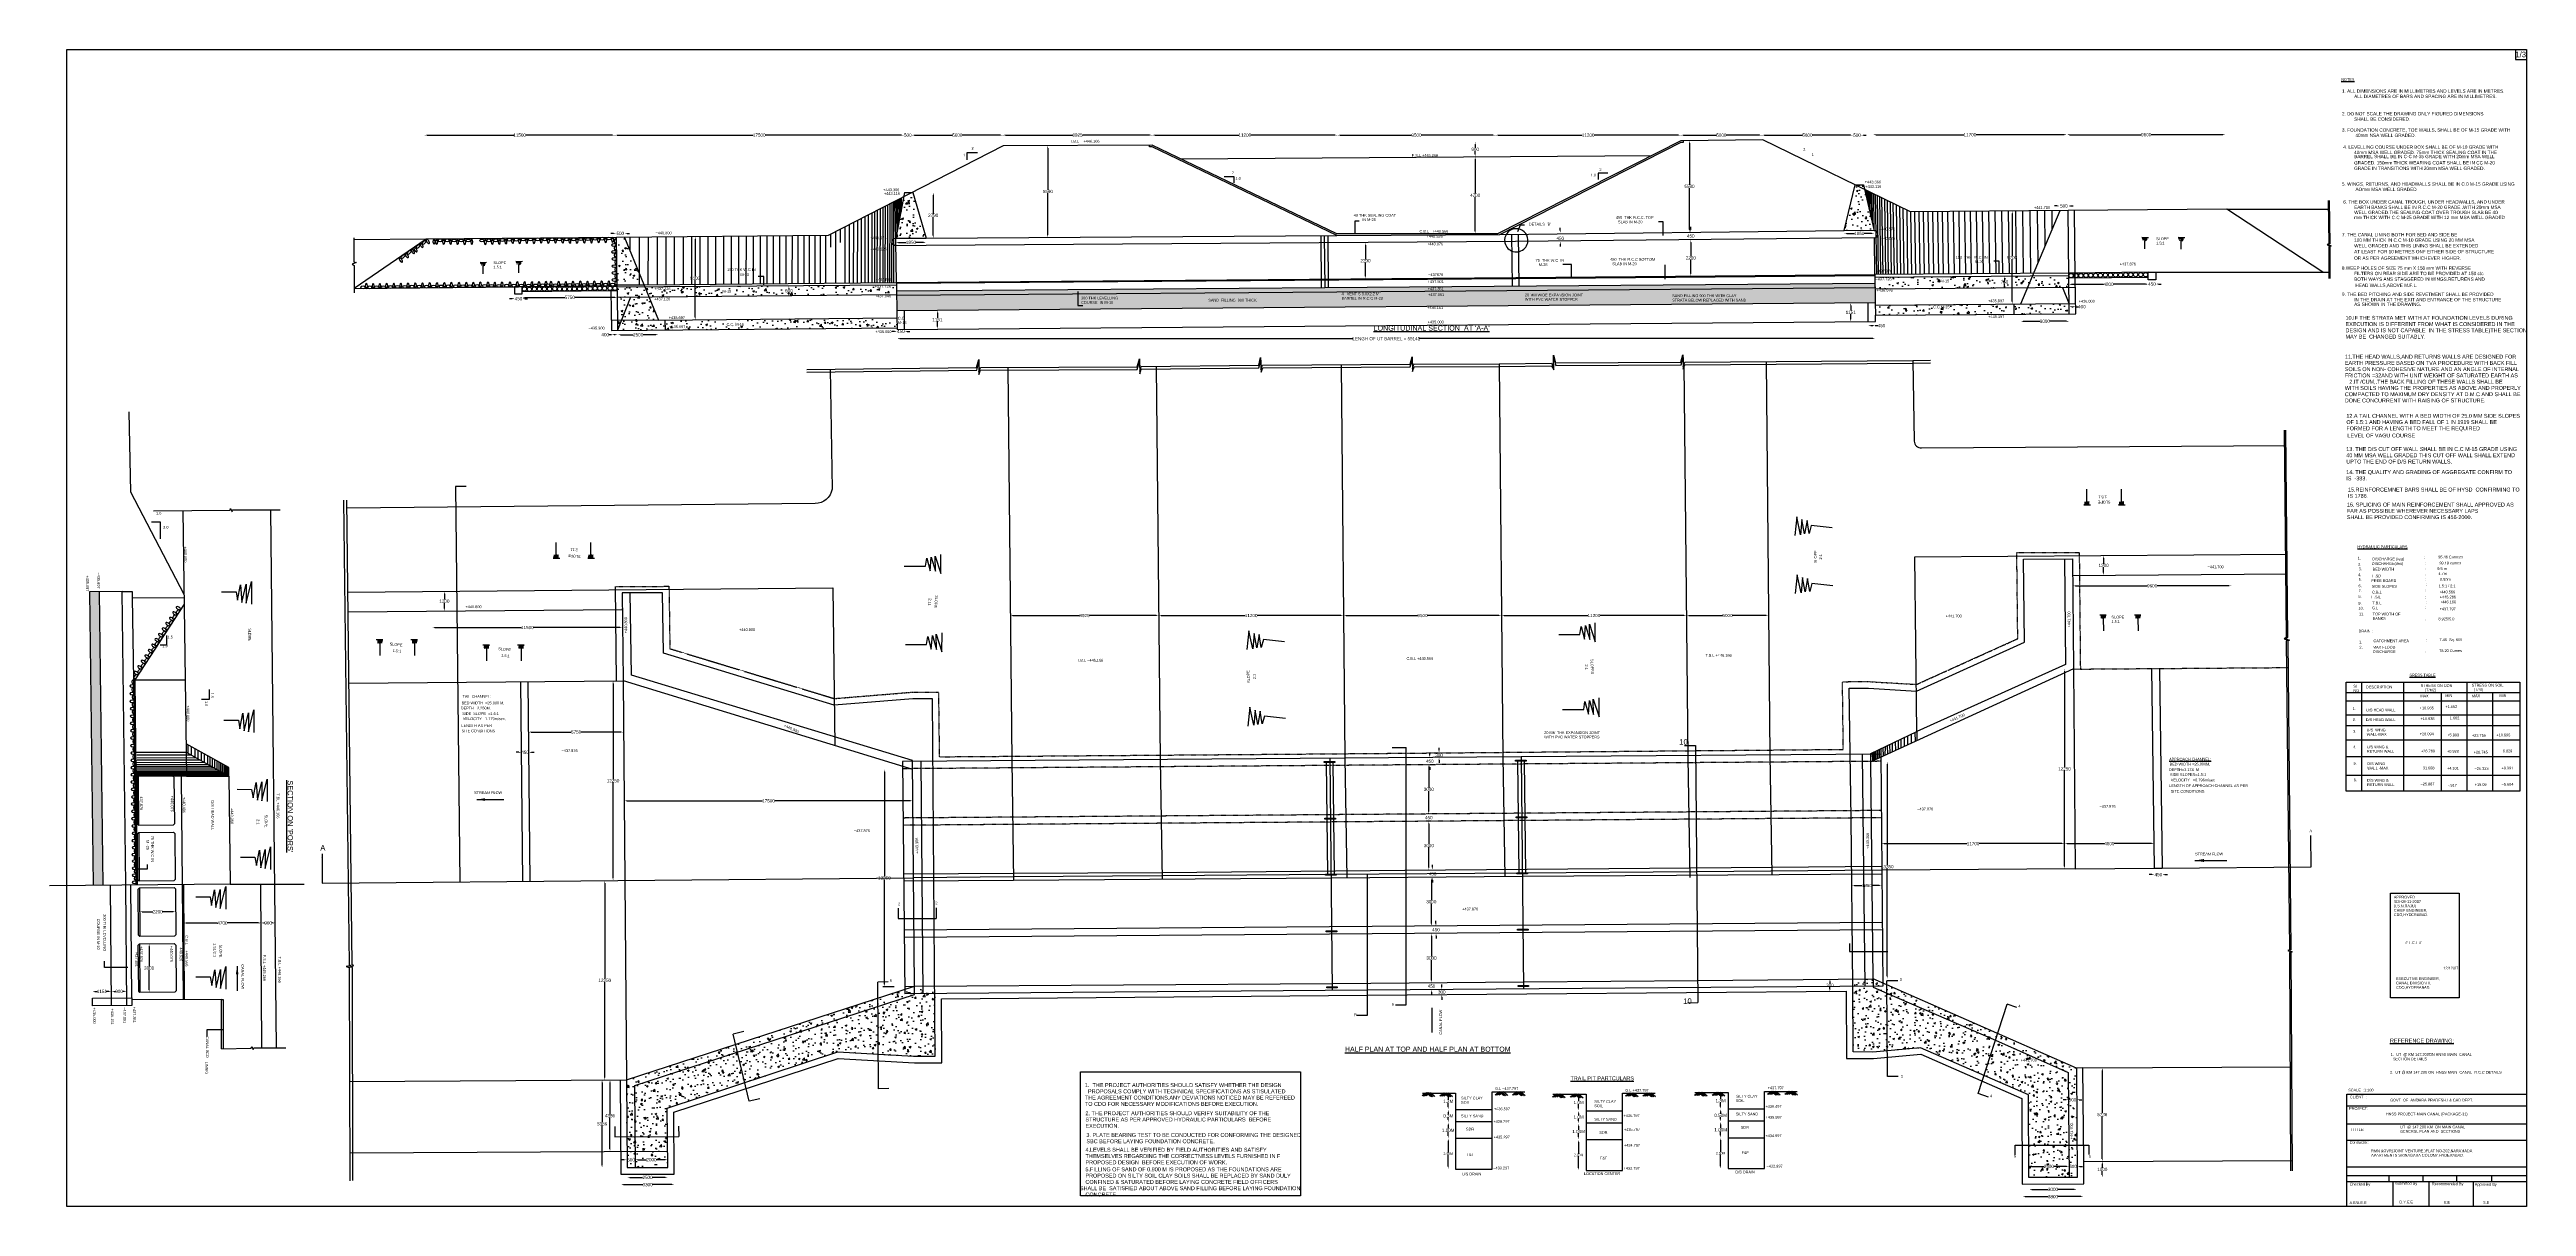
# Model space of a CAD drawing. Header units: millimetres. Extents: x -87412 to 65085, y -34262 to 36967.
import ezdxf

# ---------------------------------------------------------------- set-up
doc = ezdxf.new("R2010")
doc.units = ezdxf.units.MM
doc.header["$MEASUREMENT"] = 0
doc.linetypes.add('DASHDOT', pattern=[1, 0.5, -0.25, 0, -0.25])
doc.styles.get("Standard").update_dxf_attribs({"font": 'arial.ttf'})
doc.dimstyles.new('Civil', dxfattribs={"dimtxt": 200, "dimasz": 160, "dimexe": 0.1, "dimexo": 0.0625, "dimgap": 0.09, "dimtad": 0, "dimtih": 1, "dimtoh": 1, "dimdec": 0, "dimzin": 12, "dimdsep": 46, "dimtxsty": 'Standard', "dimcen": 0, "dimse1": 1, "dimse2": 1, "dimadec": 0, "dimazin": 2, "dimtfac": 1, "dimtdec": 0, "dimtofl": 0, "dimtmove": 0, "dimatfit": 3, "dimfxl": 1, "dimfrac": 1, "dimtolj": 1, "dimtzin": 0, "dimarcsym": 0})

# ---------------------------------------------------------------- blocks, each defined once
blk = doc.blocks.new('*D2')
at = {"color": 0, "lineweight": -2, "transparency": 16777216}
for p, q in [((-1299, -30217), (-1299, -30937)), ((-1299, -31811), (-1299, -31091))]:
    blk.add_line(p, q, dxfattribs=at)
at = {"color": 0, "transparency": 16777216}
for points in [[(-1324, -30217), (-1274, -30217), (-1299, -30067)], [(-1324, -31811), (-1274, -31811), (-1299, -31961)]]:
    blk.add_solid(points, dxfattribs=at)
at = {"layer": 'Defpoints', "color": 0, "transparency": 16777216}
for p in [(-1299, -30067), (-1298, -30067), (-1298, -31961)]:
    blk.add_point(p, dxfattribs=at)
at = {"color": 0, "transparency": 16777216, "insert": (-1299, -31014), "char_height": 150, "attachment_point": 5}
blk.add_mtext('\\A1;2.00M', dxfattribs=at)
blk = doc.blocks.new('*D3')
at = {"color": 0, "lineweight": -2, "transparency": 16777216}
for p, q in [((-1299, -29237), (-1299, -29470)), ((-1299, -29907), (-1299, -29674))]:
    blk.add_line(p, q, dxfattribs=at)
at = {"color": 0, "transparency": 16777216}
for points in [[(-1326, -29237), (-1272, -29237), (-1299, -29077)], [(-1326, -29907), (-1272, -29907), (-1299, -30067)]]:
    blk.add_solid(points, dxfattribs=at)
at = {"layer": 'Defpoints', "color": 0, "transparency": 16777216}
for p in [(-1299, -29077), (-1298, -29077), (-1298, -30067)]:
    blk.add_point(p, dxfattribs=at)
at = {"color": 0, "transparency": 16777216, "insert": (-1299, -29572), "char_height": 200, "attachment_point": 5}
blk.add_mtext('\\A1;1.00M', dxfattribs=at)
blk = doc.blocks.new('*D4')
at = {"color": 0, "lineweight": -2, "transparency": 16777216}
for p, q in [((-1298, -28450), (-1298, -28581)), ((-1298, -28917), (-1298, -28786))]:
    blk.add_line(p, q, dxfattribs=at)
at = {"color": 0, "transparency": 16777216}
for points in [[(-1325, -28450), (-1272, -28450), (-1298, -28290)], [(-1325, -28917), (-1272, -28917), (-1298, -29077)]]:
    blk.add_solid(points, dxfattribs=at)
at = {"layer": 'Defpoints', "color": 0, "transparency": 16777216}
for p in [(-1299, -28290), (-1298, -28290), (-1299, -29077)]:
    blk.add_point(p, dxfattribs=at)
at = {"color": 0, "transparency": 16777216, "insert": (-1298, -28684), "char_height": 200, "attachment_point": 5}
blk.add_mtext('\\A1;0.3M', dxfattribs=at)
blk = doc.blocks.new('*D5')
at = {"color": 0, "lineweight": -2, "transparency": 16777216}
for p, q in [((-1299, -27436), (-1299, -27683)), ((-1299, -28130), (-1299, -27884))]:
    blk.add_line(p, q, dxfattribs=at)
at = {"color": 0, "transparency": 16777216}
for points in [[(-1326, -27436), (-1272, -27436), (-1299, -27276)], [(-1326, -28130), (-1272, -28130), (-1299, -28290)]]:
    blk.add_solid(points, dxfattribs=at)
at = {"layer": 'Defpoints', "color": 0, "transparency": 16777216}
for p in [(-1299, -27276), (-1299, -27276), (-1299, -28290)]:
    blk.add_point(p, dxfattribs=at)
at = {"color": 0, "transparency": 16777216, "insert": (-1299, -27783), "char_height": 200, "attachment_point": 5}
blk.add_mtext('\\A1;1.2M', dxfattribs=at)
blk = doc.blocks.new('*D6')
at = {"color": 0, "lineweight": -2, "transparency": 16777216}
for p, q in [((6732, -30294), (6732, -31015)), ((6732, -31888), (6732, -31168))]:
    blk.add_line(p, q, dxfattribs=at)
at = {"color": 0, "transparency": 16777216}
for points in [[(6707, -30294), (6757, -30294), (6732, -30144)], [(6707, -31888), (6757, -31888), (6732, -32038)]]:
    blk.add_solid(points, dxfattribs=at)
at = {"layer": 'Defpoints', "color": 0, "transparency": 16777216}
for p in [(6732, -30144), (6732, -30144), (6732, -32038)]:
    blk.add_point(p, dxfattribs=at)
at = {"color": 0, "transparency": 16777216, "insert": (6732, -31092), "char_height": 150, "attachment_point": 5}
blk.add_mtext('\\A1;2.00M', dxfattribs=at)
blk = doc.blocks.new('*D7')
at = {"color": 0, "lineweight": -2, "transparency": 16777216}
for p, q in [((6732, -29314), (6732, -29547)), ((6732, -29984), (6732, -29752))]:
    blk.add_line(p, q, dxfattribs=at)
at = {"color": 0, "transparency": 16777216}
for points in [[(6705, -29314), (6759, -29314), (6732, -29154)], [(6705, -29984), (6759, -29984), (6732, -30144)]]:
    blk.add_solid(points, dxfattribs=at)
at = {"layer": 'Defpoints', "color": 0, "transparency": 16777216}
for p in [(6732, -29154), (6732, -29154), (6732, -30144)]:
    blk.add_point(p, dxfattribs=at)
at = {"color": 0, "transparency": 16777216, "insert": (6732, -29650), "char_height": 200, "attachment_point": 5}
blk.add_mtext('\\A1;1.00M', dxfattribs=at)
blk = doc.blocks.new('*D8')
at = {"color": 0, "lineweight": -2, "transparency": 16777216}
for p, q in [((6732, -28528), (6732, -28659)), ((6732, -28994), (6732, -28863))]:
    blk.add_line(p, q, dxfattribs=at)
at = {"color": 0, "transparency": 16777216}
for points in [[(6706, -28528), (6759, -28528), (6732, -28368)], [(6706, -28994), (6759, -28994), (6732, -29154)]]:
    blk.add_solid(points, dxfattribs=at)
at = {"layer": 'Defpoints', "color": 0, "transparency": 16777216}
for p in [(6732, -28368), (6732, -28368), (6732, -29154)]:
    blk.add_point(p, dxfattribs=at)
at = {"color": 0, "transparency": 16777216, "insert": (6732, -28761), "char_height": 200, "attachment_point": 5}
blk.add_mtext('\\A1;1.0M', dxfattribs=at)
blk = doc.blocks.new('*D9')
at = {"color": 0, "lineweight": -2, "transparency": 16777216}
for p, q in [((6732, -27514), (6732, -27759)), ((6732, -28208), (6732, -27963))]:
    blk.add_line(p, q, dxfattribs=at)
at = {"color": 0, "transparency": 16777216}
for points in [[(6705, -27514), (6759, -27514), (6732, -27354)], [(6705, -28208), (6759, -28208), (6732, -28368)]]:
    blk.add_solid(points, dxfattribs=at)
at = {"layer": 'Defpoints', "color": 0, "transparency": 16777216}
for p in [(6732, -27354), (6732, -27354), (6732, -28368)]:
    blk.add_point(p, dxfattribs=at)
at = {"color": 0, "transparency": 16777216, "insert": (6732, -27861), "char_height": 200, "attachment_point": 5}
blk.add_mtext('\\A1;1.0M', dxfattribs=at)
blk = doc.blocks.new('*D10')
at = {"color": 0, "lineweight": -2, "transparency": 16777216}
for p, q in [((15471, -30186), (15471, -30906)), ((15471, -31780), (15471, -31060))]:
    blk.add_line(p, q, dxfattribs=at)
at = {"color": 0, "transparency": 16777216}
for points in [[(15446, -30186), (15496, -30186), (15471, -30036)], [(15446, -31780), (15496, -31780), (15471, -31930)]]:
    blk.add_solid(points, dxfattribs=at)
at = {"layer": 'Defpoints', "color": 0, "transparency": 16777216}
for p in [(15471, -30036), (15472, -30036), (15472, -31930)]:
    blk.add_point(p, dxfattribs=at)
at = {"color": 0, "transparency": 16777216, "insert": (15471, -30983), "char_height": 150, "attachment_point": 5}
blk.add_mtext('\\A1;2.00M', dxfattribs=at)
blk = doc.blocks.new('*D11')
at = {"color": 0, "lineweight": -2, "transparency": 16777216}
for p, q in [((15471, -29206), (15471, -29439)), ((15471, -29876), (15471, -29643))]:
    blk.add_line(p, q, dxfattribs=at)
at = {"color": 0, "transparency": 16777216}
for points in [[(15444, -29206), (15498, -29206), (15471, -29046)], [(15444, -29876), (15498, -29876), (15471, -30036)]]:
    blk.add_solid(points, dxfattribs=at)
at = {"layer": 'Defpoints', "color": 0, "transparency": 16777216}
for p in [(15471, -29046), (15472, -29046), (15472, -30036)]:
    blk.add_point(p, dxfattribs=at)
at = {"color": 0, "transparency": 16777216, "insert": (15471, -29541), "char_height": 200, "attachment_point": 5}
blk.add_mtext('\\A1;1.00M', dxfattribs=at)
blk = doc.blocks.new('*D12')
at = {"color": 0, "lineweight": -2, "transparency": 16777216}
for p, q in [((15472, -28419), (15472, -28550)), ((15472, -28886), (15472, -28755))]:
    blk.add_line(p, q, dxfattribs=at)
at = {"color": 0, "transparency": 16777216}
for points in [[(15445, -28419), (15498, -28419), (15472, -28259)], [(15445, -28886), (15498, -28886), (15472, -29046)]]:
    blk.add_solid(points, dxfattribs=at)
at = {"layer": 'Defpoints', "color": 0, "transparency": 16777216}
for p in [(15471, -28259), (15472, -28259), (15471, -29046)]:
    blk.add_point(p, dxfattribs=at)
at = {"color": 0, "transparency": 16777216, "insert": (15472, -28652), "char_height": 200, "attachment_point": 5}
blk.add_mtext('\\A1;0.50M', dxfattribs=at)
blk = doc.blocks.new('*D13')
at = {"color": 0, "lineweight": -2, "transparency": 16777216}
for p, q in [((15471, -27406), (15471, -27650)), ((15471, -28099), (15471, -27855))]:
    blk.add_line(p, q, dxfattribs=at)
at = {"color": 0, "transparency": 16777216}
for points in [[(15444, -27406), (15498, -27406), (15471, -27246)], [(15444, -28099), (15498, -28099), (15471, -28259)]]:
    blk.add_solid(points, dxfattribs=at)
at = {"layer": 'Defpoints', "color": 0, "transparency": 16777216}
for p in [(15471, -27246), (15471, -27246), (15471, -28259)]:
    blk.add_point(p, dxfattribs=at)
at = {"color": 0, "transparency": 16777216, "insert": (15471, -27752), "char_height": 200, "attachment_point": 5}
blk.add_mtext('\\A1;1.3M', dxfattribs=at)
blk = doc.blocks.new('*D14')
at = {"color": 0, "lineweight": -2, "transparency": 16777216}
for p, q in [((-84622, -21021), (-84459, -21021)), ((-83756, -21021), (-83919, -21021))]:
    blk.add_line(p, q, dxfattribs=at)
at = {"color": 0, "transparency": 16777216}
for points in [[(-84622, -20994), (-84622, -21047), (-84782, -21021)], [(-83756, -20994), (-83756, -21047), (-83596, -21021)]]:
    blk.add_solid(points, dxfattribs=at)
at = {"layer": 'Defpoints', "color": 0, "transparency": 16777216}
for p in [(-84782, -21032), (-83596, -21021), (-83596, -21021)]:
    blk.add_point(p, dxfattribs=at)
at = {"color": 0, "transparency": 16777216, "insert": (-84189, -21021), "char_height": 200, "attachment_point": 5}
blk.add_mtext('\\A1;1151', dxfattribs=at)
blk = doc.blocks.new('*D15')
at = {"color": 0, "lineweight": -2, "transparency": 16777216}
for p, q in [((-83436, -21021), (-83350, -21021)), ((-82823, -21021), (-82909, -21021))]:
    blk.add_line(p, q, dxfattribs=at)
at = {"color": 0, "transparency": 16777216}
for points in [[(-83436, -20994), (-83436, -21047), (-83596, -21021)], [(-82823, -20994), (-82823, -21047), (-82663, -21021)]]:
    blk.add_solid(points, dxfattribs=at)
at = {"layer": 'Defpoints', "color": 0, "transparency": 16777216}
for p in [(-83596, -21021), (-82663, -21012), (-82663, -21021)]:
    blk.add_point(p, dxfattribs=at)
at = {"color": 0, "transparency": 16777216, "insert": (-83129, -21021), "char_height": 200, "attachment_point": 5}
blk.add_mtext('\\A1;900', dxfattribs=at)
blk = doc.blocks.new('*D16')
at = {"color": 0, "lineweight": -2, "transparency": 16777216}
for p, q in [((-81278, -18249), (-81278, -19483)), ((-81278, -20921), (-81278, -19687))]:
    blk.add_line(p, q, dxfattribs=at)
at = {"color": 0, "transparency": 16777216}
for points in [[(-81304, -18249), (-81251, -18249), (-81278, -18089)], [(-81304, -20921), (-81251, -20921), (-81278, -21081)]]:
    blk.add_solid(points, dxfattribs=at)
at = {"layer": 'Defpoints', "color": 0, "transparency": 16777216}
for p in [(-81277, -18089), (-81278, -21081), (-81255, -21081)]:
    blk.add_point(p, dxfattribs=at)
at = {"color": 0, "transparency": 16777216, "insert": (-81278, -19585), "char_height": 200, "attachment_point": 5}
blk.add_mtext('\\A1;3000', dxfattribs=at)
blk = doc.blocks.new('*D17')
at = {"color": 0, "lineweight": -2, "transparency": 16777216}
for p, q in [((-81708, -16119), (-81056, -16119)), ((-79804, -16119), (-80456, -16119))]:
    blk.add_line(p, q, dxfattribs=at)
at = {"color": 0, "transparency": 16777216}
for points in [[(-81708, -16092), (-81708, -16145), (-81868, -16119)], [(-79804, -16092), (-79804, -16145), (-79644, -16119)]]:
    blk.add_solid(points, dxfattribs=at)
at = {"layer": 'Defpoints', "color": 0, "transparency": 16777216}
for p in [(-81868, -16136), (-79644, -16119), (-79644, -16119)]:
    blk.add_point(p, dxfattribs=at)
at = {"color": 0, "transparency": 16777216, "insert": (-80756, -16119), "char_height": 200, "attachment_point": 5}
blk.add_mtext('\\A1;2200', dxfattribs=at)
blk = doc.blocks.new('*D18')
at = {"color": 0, "lineweight": -2, "transparency": 16777216}
for p, q in [((-78990, -16809), (-77070, -16809)), ((-74545, -16809), (-76465, -16809))]:
    blk.add_line(p, q, dxfattribs=at)
at = {"color": 0, "transparency": 16777216}
for points in [[(-78990, -16782), (-78990, -16836), (-79150, -16809)], [(-74545, -16782), (-74545, -16836), (-74385, -16809)]]:
    blk.add_solid(points, dxfattribs=at)
at = {"layer": 'Defpoints', "color": 0, "transparency": 16777216}
for p in [(-79150, -17183), (-74385, -16809), (-74385, -17159)]:
    blk.add_point(p, dxfattribs=at)
at = {"color": 0, "transparency": 16777216, "insert": (-76768, -16809), "char_height": 200, "attachment_point": 5}
blk.add_mtext('\\A1;4700', dxfattribs=at)
blk = doc.blocks.new('*D19')
at = {"color": 0, "lineweight": -2, "transparency": 16777216}
for p, q in [((-74225, -16809), (-74173, -16809)), ((-73680, -16809), (-73732, -16809))]:
    blk.add_line(p, q, dxfattribs=at)
at = {"color": 0, "transparency": 16777216}
for points in [[(-74225, -16782), (-74225, -16836), (-74385, -16809)], [(-73680, -16782), (-73680, -16836), (-73520, -16809)]]:
    blk.add_solid(points, dxfattribs=at)
at = {"layer": 'Defpoints', "color": 0, "transparency": 16777216}
for p in [(-74385, -16809), (-73520, -16800), (-73520, -16809)]:
    blk.add_point(p, dxfattribs=at)
at = {"color": 0, "transparency": 16777216, "insert": (-73952, -16809), "char_height": 200, "attachment_point": 5}
blk.add_mtext('\\A1;900', dxfattribs=at)
blk = doc.blocks.new('*D20')
at = {"color": 0, "lineweight": -2, "transparency": 16777216}
for p, q in [((-57757, -5056), (-55291, -5056)), ((-52230, -5056), (-54695, -5056))]:
    blk.add_line(p, q, dxfattribs=at)
at = {"color": 0, "transparency": 16777216}
for points in [[(-57757, -5029), (-57757, -5083), (-57917, -5056)], [(-52230, -5029), (-52230, -5083), (-52070, -5056)]]:
    blk.add_solid(points, dxfattribs=at)
at = {"layer": 'Defpoints', "color": 0, "transparency": 16777216}
for p in [(-57917, -5219), (-52070, -5056), (-52070, -5168)]:
    blk.add_point(p, dxfattribs=at)
at = {"color": 0, "transparency": 16777216, "insert": (-54993, -5056), "char_height": 200, "attachment_point": 5}
blk.add_mtext('\\A1;5750', dxfattribs=at)
blk = doc.blocks.new('*D21')
at = {"color": 0, "lineweight": -2, "transparency": 16777216}
for p, q in [((-58526, -6300), (-58686, -6300)), ((-57741, -6300), (-57581, -6300))]:
    blk.add_line(p, q, dxfattribs=at)
at = {"color": 0, "transparency": 16777216}
for points in [[(-58526, -6273), (-58526, -6326), (-58366, -6300)], [(-57741, -6273), (-57741, -6326), (-57901, -6300)]]:
    blk.add_solid(points, dxfattribs=at)
at = {"layer": 'Defpoints', "color": 0, "transparency": 16777216}
for p in [(-58366, -6650), (-57901, -6300), (-57901, -6645)]:
    blk.add_point(p, dxfattribs=at)
at = {"color": 0, "transparency": 16777216, "insert": (-58134, -6300), "char_height": 200, "attachment_point": 5}
blk.add_mtext('\\A1;450', dxfattribs=at)
blk = doc.blocks.new('*D22')
at = {"color": 0, "lineweight": -2, "transparency": 16777216}
for p, q in [((-52717, -2069), (-52717, -7952)), ((-52717, -14039), (-52717, -8156))]:
    blk.add_line(p, q, dxfattribs=at)
at = {"color": 0, "transparency": 16777216}
for points in [[(-52744, -2069), (-52690, -2069), (-52717, -1909)], [(-52744, -14039), (-52690, -14039), (-52717, -14199)]]:
    blk.add_solid(points, dxfattribs=at)
at = {"layer": 'Defpoints', "color": 0, "transparency": 16777216}
for p in [(-52830, -1909), (-52805, -14199), (-52717, -14199)]:
    blk.add_point(p, dxfattribs=at)
at = {"color": 0, "transparency": 16777216, "insert": (-52717, -8054), "char_height": 200, "attachment_point": 5}
blk.add_mtext('\\A1;12250', dxfattribs=at)
blk = doc.blocks.new('*D23')
at = {"color": 0, "lineweight": -2, "transparency": 16777216}
for p, q in [((-63687, 1381), (-58359, 1381)), ((-52298, 1381), (-57626, 1381))]:
    blk.add_line(p, q, dxfattribs=at)
at = {"color": 0, "transparency": 16777216}
for points in [[(-63687, 1408), (-63687, 1354), (-63847, 1381)], [(-52298, 1408), (-52298, 1354), (-52138, 1381)]]:
    blk.add_solid(points, dxfattribs=at)
at = {"layer": 'Defpoints', "color": 0, "transparency": 16777216}
for p in [(-63847, 1318), (-52138, 1381), (-52138, 1325)]:
    blk.add_point(p, dxfattribs=at)
at = {"color": 0, "transparency": 16777216, "insert": (-57992, 1381), "char_height": 200, "attachment_point": 5}
blk.add_mtext('\\A1;11500', dxfattribs=at)
blk = doc.blocks.new('*D24')
at = {"color": 0, "lineweight": -2, "transparency": 16777216}
for p, q in [((-63100, 3447), (-63100, 3104)), ((-63100, 2556), (-63100, 2899))]:
    blk.add_line(p, q, dxfattribs=at)
at = {"color": 0, "transparency": 16777216}
for points in [[(-63127, 3447), (-63074, 3447), (-63100, 3607)], [(-63127, 2556), (-63074, 2556), (-63100, 2396)]]:
    blk.add_solid(points, dxfattribs=at)
at = {"layer": 'Defpoints', "color": 0, "transparency": 16777216}
for p in [(-62942, 3607), (-63100, 2396), (-62932, 2396)]:
    blk.add_point(p, dxfattribs=at)
at = {"color": 0, "transparency": 16777216, "insert": (-63100, 3002), "char_height": 200, "attachment_point": 5}
blk.add_mtext('\\A1;1200', dxfattribs=at)
blk = doc.blocks.new('*D25')
at = {"color": 0, "lineweight": -2, "transparency": 16777216}
for p, q in [((-51873, -9286), (-43514, -9286)), ((-34422, -9286), (-42781, -9286))]:
    blk.add_line(p, q, dxfattribs=at)
at = {"color": 0, "transparency": 16777216}
for points in [[(-51873, -9259), (-51873, -9313), (-52033, -9286)], [(-34422, -9259), (-34422, -9313), (-34262, -9286)]]:
    blk.add_solid(points, dxfattribs=at)
at = {"layer": 'Defpoints', "color": 0, "transparency": 16777216}
for p in [(-52033, -9345), (-34262, -9286), (-34262, -9322)]:
    blk.add_point(p, dxfattribs=at)
at = {"color": 0, "transparency": 16777216, "insert": (-43148, -9286), "char_height": 200, "attachment_point": 5}
blk.add_mtext('\\A1;17500', dxfattribs=at)
blk = doc.blocks.new('*D26')
at = {"color": 0, "lineweight": -2, "transparency": 16777216}
for p, q in [((-36010, -7506), (-36010, -13936)), ((-36010, -20570), (-36010, -14141))]:
    blk.add_line(p, q, dxfattribs=at)
at = {"color": 0, "transparency": 16777216}
for points in [[(-36036, -7506), (-35983, -7506), (-36010, -7346)], [(-36036, -20570), (-35983, -20570), (-36010, -20730)]]:
    blk.add_solid(points, dxfattribs=at)
at = {"layer": 'Defpoints', "color": 0, "transparency": 16777216}
for p in [(-36169, -7346), (-36169, -20730), (-36010, -20730)]:
    blk.add_point(p, dxfattribs=at)
at = {"color": 0, "transparency": 16777216, "insert": (-36010, -14038), "char_height": 200, "attachment_point": 5}
blk.add_mtext('\\A1;13350', dxfattribs=at)
blk = doc.blocks.new('*D27')
at = {"color": 0, "lineweight": -2, "transparency": 16777216}
for p, q in [((-1866, -6176), (-1866, -6016)), ((-1866, -6784), (-1866, -6944))]:
    blk.add_line(p, q, dxfattribs=at)
at = {"color": 0, "transparency": 16777216}
for points in [[(-1892, -6176), (-1839, -6176), (-1866, -6336)], [(-1892, -6784), (-1839, -6784), (-1866, -6624)]]:
    blk.add_solid(points, dxfattribs=at)
at = {"layer": 'Defpoints', "color": 0, "transparency": 16777216}
for p in [(-1868, -6336), (-1866, -6624), (-1866, -6624)]:
    blk.add_point(p, dxfattribs=at)
at = {"color": 0, "transparency": 16777216, "insert": (-1866, -6480), "char_height": 200, "attachment_point": 5}
blk.add_mtext('\\A1;300', dxfattribs=at)
blk = doc.blocks.new('*D28')
at = {"color": 0, "lineweight": -2, "transparency": 16777216}
for p, q in [((-2436, -6468), (-2436, -6308)), ((-2436, -7224), (-2436, -7384))]:
    blk.add_line(p, q, dxfattribs=at)
at = {"color": 0, "transparency": 16777216}
for points in [[(-2463, -6468), (-2409, -6468), (-2436, -6628)], [(-2463, -7224), (-2409, -7224), (-2436, -7064)]]:
    blk.add_solid(points, dxfattribs=at)
at = {"layer": 'Defpoints', "color": 0, "transparency": 16777216}
for p in [(-2436, -7064), (-2430, -6628), (-2427, -7064)]:
    blk.add_point(p, dxfattribs=at)
at = {"color": 0, "transparency": 16777216, "insert": (-2436, -6846), "char_height": 200, "attachment_point": 5}
blk.add_mtext('\\A1;450', dxfattribs=at)
blk = doc.blocks.new('*D29')
at = {"color": 0, "lineweight": -2, "transparency": 16777216}
for p, q in [((-2496, -7224), (-2496, -8478)), ((-2496, -9937), (-2496, -8683))]:
    blk.add_line(p, q, dxfattribs=at)
at = {"color": 0, "transparency": 16777216}
for points in [[(-2523, -7224), (-2469, -7224), (-2496, -7064)], [(-2523, -9937), (-2469, -9937), (-2496, -10097)]]:
    blk.add_solid(points, dxfattribs=at)
at = {"layer": 'Defpoints', "color": 0, "transparency": 16777216}
for p in [(-2436, -7064), (-2496, -10097), (-2413, -10097)]:
    blk.add_point(p, dxfattribs=at)
at = {"color": 0, "transparency": 16777216, "insert": (-2496, -8581), "char_height": 200, "attachment_point": 5}
blk.add_mtext('\\A1;3000', dxfattribs=at)
blk = doc.blocks.new('*D30')
at = {"color": 0, "lineweight": -2, "transparency": 16777216}
for p, q in [((-2496, -9937), (-2496, -9777)), ((-2496, -10705), (-2496, -10865))]:
    blk.add_line(p, q, dxfattribs=at)
at = {"color": 0, "transparency": 16777216}
for points in [[(-2523, -9937), (-2469, -9937), (-2496, -10097)], [(-2523, -10705), (-2469, -10705), (-2496, -10545)]]:
    blk.add_solid(points, dxfattribs=at)
at = {"layer": 'Defpoints', "color": 0, "transparency": 16777216}
for p in [(-2496, -10097), (-2496, -10545), (-2493, -10545)]:
    blk.add_point(p, dxfattribs=at)
at = {"color": 0, "transparency": 16777216, "insert": (-2496, -10321), "char_height": 200, "attachment_point": 5}
blk.add_mtext('\\A1;450', dxfattribs=at)
blk = doc.blocks.new('*D31')
at = {"color": 0, "lineweight": -2, "transparency": 16777216}
for p, q in [((-2493, -10705), (-2493, -11940)), ((-2493, -13380), (-2493, -12145))]:
    blk.add_line(p, q, dxfattribs=at)
at = {"color": 0, "transparency": 16777216}
for points in [[(-2520, -10705), (-2466, -10705), (-2493, -10545)], [(-2520, -13380), (-2466, -13380), (-2493, -13540)]]:
    blk.add_solid(points, dxfattribs=at)
at = {"layer": 'Defpoints', "color": 0, "transparency": 16777216}
for p in [(-2493, -10545), (-2493, -13540), (-2469, -13540)]:
    blk.add_point(p, dxfattribs=at)
at = {"color": 0, "transparency": 16777216, "insert": (-2493, -12043), "char_height": 200, "attachment_point": 5}
blk.add_mtext('\\A1;3000', dxfattribs=at)
blk = doc.blocks.new('*D32')
at = {"color": 0, "lineweight": -2, "transparency": 16777216}
for p, q in [((-2259, -13379), (-2259, -13219)), ((-2259, -14163), (-2259, -14323))]:
    blk.add_line(p, q, dxfattribs=at)
at = {"color": 0, "transparency": 16777216}
for points in [[(-2286, -13379), (-2233, -13379), (-2259, -13539)], [(-2286, -14163), (-2233, -14163), (-2259, -14003)]]:
    blk.add_solid(points, dxfattribs=at)
at = {"layer": 'Defpoints', "color": 0, "transparency": 16777216}
for p in [(-2264, -13539), (-2259, -14003), (-2259, -14003)]:
    blk.add_point(p, dxfattribs=at)
at = {"color": 0, "transparency": 16777216, "insert": (-2259, -13783), "char_height": 200, "attachment_point": 5}
blk.add_mtext('\\A1;450', dxfattribs=at)
blk = doc.blocks.new('*D33')
at = {"color": 0, "lineweight": -2, "transparency": 16777216}
for p, q in [((-2338, -14164), (-2338, -15396)), ((-2338, -16834), (-2338, -15601))]:
    blk.add_line(p, q, dxfattribs=at)
at = {"color": 0, "transparency": 16777216}
for points in [[(-2364, -14164), (-2311, -14164), (-2338, -14004)], [(-2364, -16834), (-2311, -16834), (-2338, -16994)]]:
    blk.add_solid(points, dxfattribs=at)
at = {"layer": 'Defpoints', "color": 0, "transparency": 16777216}
for p in [(-2361, -14004), (-2338, -16994), (-2338, -16994)]:
    blk.add_point(p, dxfattribs=at)
at = {"color": 0, "transparency": 16777216, "insert": (-2338, -15499), "char_height": 200, "attachment_point": 5}
blk.add_mtext('\\A1;3000', dxfattribs=at)
blk = doc.blocks.new('*D34')
at = {"color": 0, "lineweight": -2, "transparency": 16777216}
for p, q in [((-2055, -16832), (-2056, -16672)), ((-2049, -17610), (-2047, -17770))]:
    blk.add_line(p, q, dxfattribs=at)
at = {"color": 0, "transparency": 16777216}
for points in [[(-2028, -16832), (-2081, -16832), (-2053, -16992)], [(-2022, -17610), (-2075, -17611), (-2050, -17450)]]:
    blk.add_solid(points, dxfattribs=at)
at = {"layer": 'Defpoints', "color": 0, "transparency": 16777216}
for p in [(-2050, -17450), (-1057, -16984), (-1054, -17443)]:
    blk.add_point(p, dxfattribs=at)
at = {"color": 0, "transparency": 16777216, "insert": (-2052, -17221), "char_height": 200, "attachment_point": 5}
blk.add_mtext('\\A1;450', dxfattribs=at)
blk = doc.blocks.new('*D35')
at = {"color": 0, "lineweight": -2, "transparency": 16777216}
for p, q in [((-2326, -17613), (-2326, -18865)), ((-2326, -20322), (-2326, -19070))]:
    blk.add_line(p, q, dxfattribs=at)
at = {"color": 0, "transparency": 16777216}
for points in [[(-2353, -17613), (-2300, -17613), (-2326, -17453)], [(-2353, -20322), (-2300, -20322), (-2326, -20482)]]:
    blk.add_solid(points, dxfattribs=at)
at = {"layer": 'Defpoints', "color": 0, "transparency": 16777216}
for p in [(-2374, -17453), (-2347, -20482), (-2326, -20482)]:
    blk.add_point(p, dxfattribs=at)
at = {"color": 0, "transparency": 16777216, "insert": (-2326, -18967), "char_height": 200, "attachment_point": 5}
blk.add_mtext('\\A1;3000', dxfattribs=at)
blk = doc.blocks.new('*D36')
at = {"color": 0, "lineweight": -2, "transparency": 16777216}
for p, q in [((-2327, -20322), (-2327, -20162)), ((-2327, -21072), (-2327, -21232))]:
    blk.add_line(p, q, dxfattribs=at)
at = {"color": 0, "transparency": 16777216}
for points in [[(-2354, -20322), (-2300, -20322), (-2327, -20482)], [(-2354, -21072), (-2300, -21072), (-2327, -20912)]]:
    blk.add_solid(points, dxfattribs=at)
at = {"layer": 'Defpoints', "color": 0, "transparency": 16777216}
for p in [(-2327, -20912), (-2326, -20482), (-2323, -20912)]:
    blk.add_point(p, dxfattribs=at)
at = {"color": 0, "transparency": 16777216, "insert": (-2327, -20697), "char_height": 200, "attachment_point": 5}
blk.add_mtext('\\A1;450', dxfattribs=at)
blk = doc.blocks.new('*D37')
at = {"color": 0, "lineweight": -2, "transparency": 16777216}
for p, q in [((-1695, -20748), (-1695, -20588)), ((-1695, -21371), (-1695, -21531))]:
    blk.add_line(p, q, dxfattribs=at)
at = {"color": 0, "transparency": 16777216}
for points in [[(-1722, -20748), (-1668, -20748), (-1695, -20908)], [(-1722, -21371), (-1668, -21371), (-1695, -21211)]]:
    blk.add_solid(points, dxfattribs=at)
at = {"layer": 'Defpoints', "color": 0, "transparency": 16777216}
for p in [(-1698, -20908), (-1695, -21211), (-1695, -21211)]:
    blk.add_point(p, dxfattribs=at)
at = {"color": 0, "transparency": 16777216, "insert": (-1695, -21059), "char_height": 200, "attachment_point": 5}
blk.add_mtext('\\A1;300', dxfattribs=at)
blk = doc.blocks.new('*D38')
at = {"color": 0, "lineweight": -2, "transparency": 16777216}
for p, q in [((-28102, 2120), (-23992, 2120)), ((-19282, 2120), (-23393, 2120))]:
    blk.add_line(p, q, dxfattribs=at)
at = {"color": 0, "transparency": 16777216}
for points in [[(-28102, 2147), (-28102, 2093), (-28262, 2120)], [(-19282, 2147), (-19282, 2093), (-19122, 2120)]]:
    blk.add_solid(points, dxfattribs=at)
at = {"layer": 'Defpoints', "color": 0, "transparency": 16777216}
for p in [(-28262, 2101), (-19122, 2190), (-19122, 2120)]:
    blk.add_point(p, dxfattribs=at)
at = {"color": 0, "transparency": 16777216, "insert": (-23692, 2120), "char_height": 200, "attachment_point": 5}
blk.add_mtext('\\A1;8925', dxfattribs=at)
blk = doc.blocks.new('*D39')
at = {"color": 0, "lineweight": -2, "transparency": 16777216}
for p, q in [((-18962, 2120), (-13800, 2120)), ((-7904, 2120), (-13066, 2120))]:
    blk.add_line(p, q, dxfattribs=at)
at = {"color": 0, "transparency": 16777216}
for points in [[(-18962, 2147), (-18962, 2093), (-19122, 2120)], [(-7904, 2147), (-7904, 2093), (-7744, 2120)]]:
    blk.add_solid(points, dxfattribs=at)
at = {"layer": 'Defpoints', "color": 0, "transparency": 16777216}
for p in [(-19122, 2138), (-7744, 2129), (-7744, 2120)]:
    blk.add_point(p, dxfattribs=at)
at = {"color": 0, "transparency": 16777216, "insert": (-13433, 2120), "char_height": 200, "attachment_point": 5}
blk.add_mtext('\\A1;11200', dxfattribs=at)
blk = doc.blocks.new('*D40')
at = {"color": 0, "lineweight": -2, "transparency": 16777216}
for p, q in [((-7584, 2120), (-3181, 2120)), ((1818, 2120), (-2585, 2120))]:
    blk.add_line(p, q, dxfattribs=at)
at = {"color": 0, "transparency": 16777216}
for points in [[(-7584, 2147), (-7584, 2093), (-7744, 2120)], [(1818, 2147), (1818, 2093), (1978, 2120)]]:
    blk.add_solid(points, dxfattribs=at)
at = {"layer": 'Defpoints', "color": 0, "transparency": 16777216}
for p in [(-7744, 2129), (1978, 2224), (1978, 2120)]:
    blk.add_point(p, dxfattribs=at)
at = {"color": 0, "transparency": 16777216, "insert": (-2883, 2120), "char_height": 200, "attachment_point": 5}
blk.add_mtext('\\A1;9500', dxfattribs=at)
blk = doc.blocks.new('*D41')
at = {"color": 0, "lineweight": -2, "transparency": 16777216}
for p, q in [((2138, 2120), (7304, 2120)), ((13202, 2120), (8037, 2120))]:
    blk.add_line(p, q, dxfattribs=at)
at = {"color": 0, "transparency": 16777216}
for points in [[(2138, 2147), (2138, 2094), (1978, 2120)], [(13202, 2147), (13202, 2094), (13362, 2120)]]:
    blk.add_solid(points, dxfattribs=at)
at = {"layer": 'Defpoints', "color": 0, "transparency": 16777216}
for p in [(1978, 2120), (13362, 2230), (13362, 2120)]:
    blk.add_point(p, dxfattribs=at)
at = {"color": 0, "transparency": 16777216, "insert": (7670, 2120), "char_height": 200, "attachment_point": 5}
blk.add_mtext('\\A1;11200', dxfattribs=at)
blk = doc.blocks.new('*D42')
at = {"color": 0, "lineweight": -2, "transparency": 16777216}
for p, q in [((13522, 2121), (15597, 2121)), ((18268, 2121), (16193, 2121))]:
    blk.add_line(p, q, dxfattribs=at)
at = {"color": 0, "transparency": 16777216}
for points in [[(13522, 2147), (13522, 2094), (13362, 2121)], [(18268, 2147), (18268, 2094), (18428, 2121)]]:
    blk.add_solid(points, dxfattribs=at)
at = {"layer": 'Defpoints', "color": 0, "transparency": 16777216}
for p in [(13362, 2120), (18428, 2170), (18428, 2121)]:
    blk.add_point(p, dxfattribs=at)
at = {"color": 0, "transparency": 16777216, "insert": (15895, 2121), "char_height": 200, "attachment_point": 5}
blk.add_mtext('\\A1;5000', dxfattribs=at)
blk = doc.blocks.new('*D43')
at = {"color": 0, "lineweight": -2, "transparency": 16777216}
for p, q in [((39051, 5656), (39051, 5310)), ((39051, 4760), (39051, 5105))]:
    blk.add_line(p, q, dxfattribs=at)
at = {"color": 0, "transparency": 16777216}
for points in [[(39024, 5656), (39078, 5656), (39051, 5816)], [(39024, 4760), (39078, 4760), (39051, 4600)]]:
    blk.add_solid(points, dxfattribs=at)
at = {"layer": 'Defpoints', "color": 0, "transparency": 16777216}
for p in [(39051, 5816), (39066, 5816), (39074, 4600)]:
    blk.add_point(p, dxfattribs=at)
at = {"color": 0, "transparency": 16777216, "insert": (39051, 5208), "char_height": 200, "attachment_point": 5}
blk.add_mtext('\\A1;1200', dxfattribs=at)
blk = doc.blocks.new('*D44')
at = {"color": 0, "lineweight": -2, "transparency": 16777216}
for p, q in [((37317, 3948), (41739, 3948)), ((46757, 3948), (42336, 3948))]:
    blk.add_line(p, q, dxfattribs=at)
at = {"color": 0, "transparency": 16777216}
for points in [[(37317, 3975), (37317, 3922), (37157, 3948)], [(46757, 3975), (46757, 3922), (46917, 3948)]]:
    blk.add_solid(points, dxfattribs=at)
at = {"layer": 'Defpoints', "color": 0, "transparency": 16777216}
for p in [(37157, 3905), (46917, 3948), (46917, 3905)]:
    blk.add_point(p, dxfattribs=at)
at = {"color": 0, "transparency": 16777216, "insert": (42037, 3948), "char_height": 200, "attachment_point": 5}
blk.add_mtext('\\A1;9600', dxfattribs=at)
blk = doc.blocks.new('*D45')
at = {"color": 0, "lineweight": -2, "transparency": 16777216}
for p, q in [((36644, -1329), (36644, -7218)), ((36644, -13311), (36644, -7422))]:
    blk.add_line(p, q, dxfattribs=at)
at = {"color": 0, "transparency": 16777216}
for points in [[(36617, -1329), (36671, -1329), (36644, -1169)], [(36617, -13311), (36671, -13311), (36644, -13471)]]:
    blk.add_solid(points, dxfattribs=at)
at = {"layer": 'Defpoints', "color": 0, "transparency": 16777216}
for p in [(36592, -1169), (36601, -13471), (36644, -13471)]:
    blk.add_point(p, dxfattribs=at)
at = {"color": 0, "transparency": 16777216, "insert": (36644, -7320), "char_height": 200, "attachment_point": 5}
blk.add_mtext('\\A1;12250', dxfattribs=at)
blk = doc.blocks.new('*D46')
at = {"color": 0, "lineweight": -2, "transparency": 16777216}
for p, q in [((25540, -11923), (30645, -11923)), ((36484, -11923), (31379, -11923))]:
    blk.add_line(p, q, dxfattribs=at)
at = {"color": 0, "transparency": 16777216}
for points in [[(25540, -11896), (25540, -11950), (25380, -11923)], [(36484, -11896), (36484, -11950), (36644, -11923)]]:
    blk.add_solid(points, dxfattribs=at)
at = {"layer": 'Defpoints', "color": 0, "transparency": 16777216}
for p in [(25380, -12045), (36644, -11923), (36644, -12045)]:
    blk.add_point(p, dxfattribs=at)
at = {"color": 0, "transparency": 16777216, "insert": (31012, -11923), "char_height": 200, "attachment_point": 5}
blk.add_mtext('\\A1;11700', dxfattribs=at)
blk = doc.blocks.new('*D47')
at = {"color": 0, "lineweight": -2, "transparency": 16777216}
for p, q in [((36804, -11923), (39102, -11923)), ((42005, -11923), (39707, -11923))]:
    blk.add_line(p, q, dxfattribs=at)
at = {"color": 0, "transparency": 16777216}
for points in [[(36804, -11896), (36804, -11950), (36644, -11923)], [(42005, -11896), (42005, -11950), (42165, -11923)]]:
    blk.add_solid(points, dxfattribs=at)
at = {"layer": 'Defpoints', "color": 0, "transparency": 16777216}
for p in [(36644, -11923), (42165, -11923), (42165, -11932)]:
    blk.add_point(p, dxfattribs=at)
at = {"color": 0, "transparency": 16777216, "insert": (39404, -11923), "char_height": 200, "attachment_point": 5}
blk.add_mtext('\\A1;4800', dxfattribs=at)
blk = doc.blocks.new('*D48')
at = {"color": 0, "lineweight": -2, "transparency": 16777216}
for p, q in [((23712, -14502), (24187, -14502)), ((25241, -14502), (24765, -14502))]:
    blk.add_line(p, q, dxfattribs=at)
at = {"color": 0, "transparency": 16777216}
for points in [[(23712, -14476), (23712, -14529), (23552, -14502)], [(25241, -14476), (25241, -14529), (25401, -14502)]]:
    blk.add_solid(points, dxfattribs=at)
at = {"layer": 'Defpoints', "color": 0, "transparency": 16777216}
for p in [(23552, -14499), (25401, -14483), (25401, -14502)]:
    blk.add_point(p, dxfattribs=at)
at = {"color": 0, "transparency": 16777216, "insert": (24476, -14502), "char_height": 200, "attachment_point": 5}
blk.add_mtext('\\A1;1850', dxfattribs=at)
blk = doc.blocks.new('*D49')
at = {"color": 0, "lineweight": -2, "transparency": 16777216}
for p, q in [((25729, -7039), (25729, -13236)), ((25729, -20086), (25729, -13441))]:
    blk.add_line(p, q, dxfattribs=at)
at = {"color": 0, "transparency": 16777216}
for points in [[(25703, -7039), (25756, -7039), (25729, -6879)], [(25703, -20086), (25756, -20086), (25729, -20246)]]:
    blk.add_solid(points, dxfattribs=at)
at = {"layer": 'Defpoints', "color": 0, "transparency": 16777216}
for p in [(25729, -6879), (25784, -6879), (25784, -20246)]:
    blk.add_point(p, dxfattribs=at)
at = {"color": 0, "transparency": 16777216, "insert": (25729, -13338), "char_height": 200, "attachment_point": 5}
blk.add_mtext('\\A1;13350', dxfattribs=at)
blk = doc.blocks.new('*D50')
at = {"color": 0, "lineweight": -2, "transparency": 16777216}
for p, q in [((36730, -27694), (36570, -27694)), ((37549, -27694), (37709, -27694))]:
    blk.add_line(p, q, dxfattribs=at)
at = {"color": 0, "transparency": 16777216}
for points in [[(36730, -27667), (36730, -27721), (36890, -27694)], [(37549, -27667), (37549, -27721), (37389, -27694)]]:
    blk.add_solid(points, dxfattribs=at)
at = {"layer": 'Defpoints', "color": 0, "transparency": 16777216}
for p in [(36890, -27678), (37389, -27675), (37389, -27694)]:
    blk.add_point(p, dxfattribs=at)
at = {"color": 0, "transparency": 16777216, "insert": (37139, -27694), "char_height": 200, "attachment_point": 5}
blk.add_mtext('\\A1;500', dxfattribs=at)
blk = doc.blocks.new('*D51')
at = {"color": 0, "lineweight": -2, "transparency": 16777216}
for p, q in [((34605, -31796), (35382, -31796)), ((36759, -31796), (35982, -31796))]:
    blk.add_line(p, q, dxfattribs=at)
at = {"color": 0, "transparency": 16777216}
for points in [[(34605, -31770), (34605, -31823), (34445, -31796)], [(36759, -31770), (36759, -31823), (36919, -31796)]]:
    blk.add_solid(points, dxfattribs=at)
at = {"layer": 'Defpoints', "color": 0, "transparency": 16777216}
for p in [(34445, -31812), (36919, -31794), (36919, -31796)]:
    blk.add_point(p, dxfattribs=at)
at = {"color": 0, "transparency": 16777216, "insert": (35682, -31796), "char_height": 200, "attachment_point": 5}
blk.add_mtext('\\A1;2500', dxfattribs=at)
blk = doc.blocks.new('*D52')
at = {"color": 0, "lineweight": -2, "transparency": 16777216}
for p, q in [((34624, -33209), (35636, -33209)), ((37246, -33209), (36233, -33209))]:
    blk.add_line(p, q, dxfattribs=at)
at = {"color": 0, "transparency": 16777216}
for points in [[(34624, -33182), (34624, -33236), (34464, -33209)], [(37246, -33182), (37246, -33236), (37406, -33209)]]:
    blk.add_solid(points, dxfattribs=at)
at = {"layer": 'Defpoints', "color": 0, "transparency": 16777216}
for p in [(34464, -33216), (37406, -33209), (37406, -33216)]:
    blk.add_point(p, dxfattribs=at)
at = {"color": 0, "transparency": 16777216, "insert": (35935, -33209), "char_height": 200, "attachment_point": 5}
blk.add_mtext('\\A1;3000', dxfattribs=at)
blk = doc.blocks.new('*D53')
at = {"color": 0, "lineweight": -2, "transparency": 16777216}
for p, q in [((34213, -33657), (35633, -33657)), ((37649, -33657), (36229, -33657))]:
    blk.add_line(p, q, dxfattribs=at)
at = {"color": 0, "transparency": 16777216}
for points in [[(34213, -33630), (34213, -33684), (34053, -33657)], [(37649, -33630), (37649, -33684), (37809, -33657)]]:
    blk.add_solid(points, dxfattribs=at)
at = {"layer": 'Defpoints', "color": 0, "transparency": 16777216}
for p in [(34053, -33680), (37809, -33657), (37809, -33680)]:
    blk.add_point(p, dxfattribs=at)
at = {"color": 0, "transparency": 16777216, "insert": (35931, -33657), "char_height": 200, "attachment_point": 5}
blk.add_mtext('\\A1;3800', dxfattribs=at)
blk = doc.blocks.new('*D54')
at = {"color": 0, "lineweight": -2, "transparency": 16777216}
for p, q in [((38972, -31639), (38972, -31877)), ((38972, -32320), (38972, -32082))]:
    blk.add_line(p, q, dxfattribs=at)
at = {"color": 0, "transparency": 16777216}
for points in [[(38945, -31639), (38999, -31639), (38972, -31479)], [(38945, -32320), (38999, -32320), (38972, -32480)]]:
    blk.add_solid(points, dxfattribs=at)
at = {"layer": 'Defpoints', "color": 0, "transparency": 16777216}
for p in [(38972, -31479), (39013, -31479), (39018, -32480)]:
    blk.add_point(p, dxfattribs=at)
at = {"color": 0, "transparency": 16777216, "insert": (38972, -31979), "char_height": 200, "attachment_point": 5}
blk.add_mtext('\\A1;1000', dxfattribs=at)
blk = doc.blocks.new('*D55')
at = {"color": 0, "lineweight": -2, "transparency": 16777216}
for p, q in [((38972, -25890), (38972, -28502)), ((38972, -31319), (38972, -28706))]:
    blk.add_line(p, q, dxfattribs=at)
at = {"color": 0, "transparency": 16777216}
for points in [[(38945, -25890), (38999, -25890), (38972, -25730)], [(38945, -31319), (38999, -31319), (38972, -31479)]]:
    blk.add_solid(points, dxfattribs=at)
at = {"layer": 'Defpoints', "color": 0, "transparency": 16777216}
for p in [(38972, -25730), (38985, -25730), (39013, -31479)]:
    blk.add_point(p, dxfattribs=at)
at = {"color": 0, "transparency": 16777216, "insert": (38972, -28604), "char_height": 200, "attachment_point": 5}
blk.add_mtext('\\A1;5736', dxfattribs=at)
blk = doc.blocks.new('*D56')
at = {"color": 0, "lineweight": -2, "transparency": 16777216}
for p, q in [((-64162, 31696), (-58835, 31696)), ((-52776, 31696), (-58102, 31696))]:
    blk.add_line(p, q, dxfattribs=at)
at = {"color": 0, "transparency": 16777216}
for points in [[(-64162, 31723), (-64162, 31670), (-64322, 31696)], [(-52776, 31723), (-52776, 31670), (-52616, 31696)]]:
    blk.add_solid(points, dxfattribs=at)
at = {"layer": 'Defpoints', "color": 0, "transparency": 16777216}
for p in [(-64322, 31572), (-52616, 31696), (-52616, 31572)]:
    blk.add_point(p, dxfattribs=at)
at = {"color": 0, "transparency": 16777216, "insert": (-58468, 31696), "char_height": 200, "attachment_point": 5}
blk.add_mtext('\\A1;11500', dxfattribs=at)
blk = doc.blocks.new('*D57')
at = {"color": 0, "lineweight": -2, "transparency": 16777216}
for p, q in [((-52456, 31696), (-44085, 31696)), ((-34981, 31696), (-43352, 31696))]:
    blk.add_line(p, q, dxfattribs=at)
at = {"color": 0, "transparency": 16777216}
for points in [[(-52456, 31723), (-52456, 31670), (-52616, 31696)], [(-34981, 31723), (-34981, 31670), (-34821, 31696)]]:
    blk.add_solid(points, dxfattribs=at)
at = {"layer": 'Defpoints', "color": 0, "transparency": 16777216}
for p in [(-52616, 31696), (-34821, 31696), (-34821, 31696)]:
    blk.add_point(p, dxfattribs=at)
at = {"color": 0, "transparency": 16777216, "insert": (-43718, 31696), "char_height": 200, "attachment_point": 5}
blk.add_mtext('\\A1;17500', dxfattribs=at)
blk = doc.blocks.new('*D58')
at = {"color": 0, "lineweight": -2, "transparency": 16777216}
for p, q in [((-34981, 31696), (-35141, 31696)), ((-34161, 31696), (-34001, 31696))]:
    blk.add_line(p, q, dxfattribs=at)
at = {"color": 0, "transparency": 16777216}
for points in [[(-34981, 31723), (-34981, 31670), (-34821, 31696)], [(-34161, 31723), (-34161, 31670), (-34321, 31696)]]:
    blk.add_solid(points, dxfattribs=at)
at = {"layer": 'Defpoints', "color": 0, "transparency": 16777216}
for p in [(-34821, 31696), (-34321, 31696), (-34321, 31696)]:
    blk.add_point(p, dxfattribs=at)
at = {"color": 0, "transparency": 16777216, "insert": (-34571, 31696), "char_height": 200, "attachment_point": 5}
blk.add_mtext('\\A1;500', dxfattribs=at)
blk = doc.blocks.new('*D59')
at = {"color": 0, "lineweight": -2, "transparency": 16777216}
for p, q in [((-34161, 31696), (-31819, 31696)), ((-28881, 31696), (-31223, 31696))]:
    blk.add_line(p, q, dxfattribs=at)
at = {"color": 0, "transparency": 16777216}
for points in [[(-34161, 31723), (-34161, 31670), (-34321, 31696)], [(-28881, 31723), (-28881, 31670), (-28721, 31696)]]:
    blk.add_solid(points, dxfattribs=at)
at = {"layer": 'Defpoints', "color": 0, "transparency": 16777216}
for p in [(-34321, 31696), (-28721, 31696), (-28721, 31696)]:
    blk.add_point(p, dxfattribs=at)
at = {"color": 0, "transparency": 16777216, "insert": (-31521, 31696), "char_height": 200, "attachment_point": 5}
blk.add_mtext('\\A1;5600', dxfattribs=at)
blk = doc.blocks.new('*D60')
at = {"color": 0, "lineweight": -2, "transparency": 16777216}
for p, q in [((-28561, 31698), (-24423, 31698)), ((-19686, 31698), (-23824, 31698))]:
    blk.add_line(p, q, dxfattribs=at)
at = {"color": 0, "transparency": 16777216}
for points in [[(-28561, 31725), (-28561, 31672), (-28721, 31698)], [(-19686, 31725), (-19686, 31672), (-19526, 31698)]]:
    blk.add_solid(points, dxfattribs=at)
at = {"layer": 'Defpoints', "color": 0, "transparency": 16777216}
for p in [(-28721, 31696), (-19526, 31698), (-19526, 31696)]:
    blk.add_point(p, dxfattribs=at)
at = {"color": 0, "transparency": 16777216, "insert": (-24124, 31698), "char_height": 200, "attachment_point": 5}
blk.add_mtext('\\A1;8925', dxfattribs=at)
blk = doc.blocks.new('*D61')
at = {"color": 0, "lineweight": -2, "transparency": 16777216}
for p, q in [((-19366, 31698), (-14190, 31698)), ((-8280, 31698), (-13457, 31698))]:
    blk.add_line(p, q, dxfattribs=at)
at = {"color": 0, "transparency": 16777216}
for points in [[(-19366, 31725), (-19366, 31672), (-19526, 31698)], [(-8280, 31725), (-8280, 31672), (-8120, 31698)]]:
    blk.add_solid(points, dxfattribs=at)
at = {"layer": 'Defpoints', "color": 0, "transparency": 16777216}
for p in [(-19526, 31696), (-8120, 31698), (-8120, 31696)]:
    blk.add_point(p, dxfattribs=at)
at = {"color": 0, "transparency": 16777216, "insert": (-13823, 31698), "char_height": 200, "attachment_point": 5}
blk.add_mtext('\\A1;11200', dxfattribs=at)
blk = doc.blocks.new('*D62')
at = {"color": 0, "lineweight": -2, "transparency": 16777216}
for p, q in [((-7960, 31696), (-3552, 31696)), ((1454, 31696), (-2955, 31696))]:
    blk.add_line(p, q, dxfattribs=at)
at = {"color": 0, "transparency": 16777216}
for points in [[(-7960, 31723), (-7960, 31670), (-8120, 31696)], [(1454, 31723), (1454, 31670), (1614, 31696)]]:
    blk.add_solid(points, dxfattribs=at)
at = {"layer": 'Defpoints', "color": 0, "transparency": 16777216}
for p in [(-8120, 31696), (1614, 31696), (1614, 31696)]:
    blk.add_point(p, dxfattribs=at)
at = {"color": 0, "transparency": 16777216, "insert": (-3253, 31696), "char_height": 200, "attachment_point": 5}
blk.add_mtext('\\A1;9500', dxfattribs=at)
blk = doc.blocks.new('*D63')
at = {"color": 0, "lineweight": -2, "transparency": 16777216}
for p, q in [((1774, 31696), (6949, 31696)), ((12858, 31696), (7683, 31696))]:
    blk.add_line(p, q, dxfattribs=at)
at = {"color": 0, "transparency": 16777216}
for points in [[(1774, 31723), (1774, 31670), (1614, 31696)], [(12858, 31723), (12858, 31670), (13018, 31696)]]:
    blk.add_solid(points, dxfattribs=at)
at = {"layer": 'Defpoints', "color": 0, "transparency": 16777216}
for p in [(1614, 31696), (13018, 31696), (13018, 31696)]:
    blk.add_point(p, dxfattribs=at)
at = {"color": 0, "transparency": 16777216, "insert": (7316, 31696), "char_height": 200, "attachment_point": 5}
blk.add_mtext('\\A1;11200', dxfattribs=at)
blk = doc.blocks.new('*D64')
at = {"color": 0, "lineweight": -2, "transparency": 16777216}
for p, q in [((13178, 31696), (15220, 31696)), ((17858, 31696), (15817, 31696))]:
    blk.add_line(p, q, dxfattribs=at)
at = {"color": 0, "transparency": 16777216}
for points in [[(13178, 31723), (13178, 31670), (13018, 31696)], [(17858, 31723), (17858, 31670), (18018, 31696)]]:
    blk.add_solid(points, dxfattribs=at)
at = {"layer": 'Defpoints', "color": 0, "transparency": 16777216}
for p in [(13018, 31696), (18018, 31696), (18018, 31696)]:
    blk.add_point(p, dxfattribs=at)
at = {"color": 0, "transparency": 16777216, "insert": (15518, 31696), "char_height": 200, "attachment_point": 5}
blk.add_mtext('\\A1;5000', dxfattribs=at)
blk = doc.blocks.new('*D65')
at = {"color": 0, "lineweight": -2, "transparency": 16777216}
for p, q in [((18178, 31696), (20520, 31696)), ((23458, 31696), (21117, 31696))]:
    blk.add_line(p, q, dxfattribs=at)
at = {"color": 0, "transparency": 16777216}
for points in [[(18178, 31723), (18178, 31670), (18018, 31696)], [(23458, 31723), (23458, 31670), (23618, 31696)]]:
    blk.add_solid(points, dxfattribs=at)
at = {"layer": 'Defpoints', "color": 0, "transparency": 16777216}
for p in [(18018, 31696), (23618, 31696), (23618, 31696)]:
    blk.add_point(p, dxfattribs=at)
at = {"color": 0, "transparency": 16777216, "insert": (20818, 31696), "char_height": 200, "attachment_point": 5}
blk.add_mtext('\\A1;5600', dxfattribs=at)
blk = doc.blocks.new('*D66')
at = {"color": 0, "lineweight": -2, "transparency": 16777216}
for p, q in [((23458, 31696), (23298, 31696)), ((24278, 31696), (24438, 31696))]:
    blk.add_line(p, q, dxfattribs=at)
at = {"color": 0, "transparency": 16777216}
for points in [[(23458, 31723), (23458, 31670), (23618, 31696)], [(24278, 31723), (24278, 31670), (24118, 31696)]]:
    blk.add_solid(points, dxfattribs=at)
at = {"layer": 'Defpoints', "color": 0, "transparency": 16777216}
for p in [(23618, 31696), (24118, 31696), (24118, 31696)]:
    blk.add_point(p, dxfattribs=at)
at = {"color": 0, "transparency": 16777216, "insert": (23868, 31696), "char_height": 200, "attachment_point": 5}
blk.add_mtext('\\A1;500', dxfattribs=at)
blk = doc.blocks.new('*D67')
at = {"color": 0, "lineweight": -2, "transparency": 16777216}
for p, q in [((25018, 31723), (30454, 31723)), ((36624, 31723), (31188, 31723))]:
    blk.add_line(p, q, dxfattribs=at)
at = {"color": 0, "transparency": 16777216}
for points in [[(25018, 31750), (25018, 31696), (24858, 31723)], [(36624, 31750), (36624, 31696), (36784, 31723)]]:
    blk.add_solid(points, dxfattribs=at)
at = {"layer": 'Defpoints', "color": 0, "transparency": 16777216}
for p in [(24858, 31699), (36784, 31723), (36784, 31699)]:
    blk.add_point(p, dxfattribs=at)
at = {"color": 0, "transparency": 16777216, "insert": (30821, 31723), "char_height": 200, "attachment_point": 5}
blk.add_mtext('\\A1;11700', dxfattribs=at)
blk = doc.blocks.new('*D68')
at = {"color": 0, "lineweight": -2, "transparency": 16777216}
for p, q in [((36944, 31723), (41371, 31723)), ((46396, 31723), (41968, 31723))]:
    blk.add_line(p, q, dxfattribs=at)
at = {"color": 0, "transparency": 16777216}
for points in [[(36944, 31750), (36944, 31696), (36784, 31723)], [(46396, 31750), (46396, 31696), (46556, 31723)]]:
    blk.add_solid(points, dxfattribs=at)
at = {"layer": 'Defpoints', "color": 0, "transparency": 16777216}
for p in [(36784, 31699), (46556, 31723), (46556, 31699)]:
    blk.add_point(p, dxfattribs=at)
at = {"color": 0, "transparency": 16777216, "insert": (41670, 31723), "char_height": 200, "attachment_point": 5}
blk.add_mtext('\\A1;9600', dxfattribs=at)
blk = doc.blocks.new('*D69')
at = {"color": 0, "lineweight": -2, "transparency": 16777216}
for p, q in [((36194, 27334), (36034, 27334)), ((37012, 27334), (37172, 27334))]:
    blk.add_line(p, q, dxfattribs=at)
at = {"color": 0, "transparency": 16777216}
for points in [[(36194, 27360), (36194, 27307), (36354, 27334)], [(37012, 27360), (37012, 27307), (36852, 27334)]]:
    blk.add_solid(points, dxfattribs=at)
at = {"layer": 'Defpoints', "color": 0, "transparency": 16777216}
for p in [(36354, 27334), (36354, 27326), (36852, 27326)]:
    blk.add_point(p, dxfattribs=at)
at = {"color": 0, "transparency": 16777216, "insert": (36603, 27334), "char_height": 200, "attachment_point": 5}
blk.add_mtext('\\A1;500', dxfattribs=at)
blk = doc.blocks.new('*D70')
at = {"color": 0, "lineweight": -2, "transparency": 16777216}
for p, q in [((41632, 22530), (41472, 22530)), ((42425, 22530), (42585, 22530))]:
    blk.add_line(p, q, dxfattribs=at)
at = {"color": 0, "transparency": 16777216}
for points in [[(41632, 22556), (41632, 22503), (41792, 22530)], [(42425, 22556), (42425, 22503), (42265, 22530)]]:
    blk.add_solid(points, dxfattribs=at)
at = {"layer": 'Defpoints', "color": 0, "transparency": 16777216}
for p in [(41792, 22530), (41792, 22525), (42265, 22525)]:
    blk.add_point(p, dxfattribs=at)
at = {"color": 0, "transparency": 16777216, "insert": (42028, 22530), "char_height": 200, "attachment_point": 5}
blk.add_mtext('\\A1;450', dxfattribs=at)
blk = doc.blocks.new('*D71')
at = {"color": 0, "lineweight": -2, "transparency": 16777216}
for p, q in [((37071, 22514), (39049, 22514)), ((41632, 22514), (39654, 22514))]:
    blk.add_line(p, q, dxfattribs=at)
at = {"color": 0, "transparency": 16777216}
for points in [[(37071, 22541), (37071, 22487), (36911, 22514)], [(41632, 22541), (41632, 22487), (41792, 22514)]]:
    blk.add_solid(points, dxfattribs=at)
at = {"layer": 'Defpoints', "color": 0, "transparency": 16777216}
for p in [(36911, 22529), (36911, 22514), (41792, 22530)]:
    blk.add_point(p, dxfattribs=at)
at = {"color": 0, "transparency": 16777216, "insert": (39352, 22514), "char_height": 200, "attachment_point": 5}
blk.add_mtext('\\A1;4800', dxfattribs=at)
blk = doc.blocks.new('*D72')
at = {"color": 0, "lineweight": -2, "transparency": 16777216}
for p, q in [((37086, 21134), (37169, 21134)), ((37329, 21134), (37489, 21134))]:
    blk.add_line(p, q, dxfattribs=at)
at = {"color": 0, "transparency": 16777216}
for points in [[(37086, 21161), (37086, 21107), (36926, 21134)], [(37169, 21161), (37169, 21107), (37329, 21134)]]:
    blk.add_solid(points, dxfattribs=at)
at = {"layer": 'Defpoints', "color": 0, "transparency": 16777216}
for p in [(36926, 21107), (37329, 21134), (37329, 21112)]:
    blk.add_point(p, dxfattribs=at)
at = {"color": 0, "transparency": 16777216, "insert": (37713, 21134), "char_height": 200, "attachment_point": 5}
blk.add_mtext('\\A1;400', dxfattribs=at)
blk = doc.blocks.new('*D73')
at = {"color": 0, "lineweight": -2, "transparency": 16777216}
for p, q in [((34096, 20236), (35136, 20236)), ((36774, 20236), (35733, 20236))]:
    blk.add_line(p, q, dxfattribs=at)
at = {"color": 0, "transparency": 16777216}
for points in [[(34096, 20263), (34096, 20210), (33936, 20236)], [(36774, 20263), (36774, 20210), (36934, 20236)]]:
    blk.add_solid(points, dxfattribs=at)
at = {"layer": 'Defpoints', "color": 0, "transparency": 16777216}
for p in [(33936, 20259), (33936, 20236), (36934, 20259)]:
    blk.add_point(p, dxfattribs=at)
at = {"color": 0, "transparency": 16777216, "insert": (35435, 20236), "char_height": 200, "attachment_point": 5}
blk.add_mtext('\\A1;3000', dxfattribs=at)
blk = doc.blocks.new('*D74')
at = {"color": 0, "lineweight": -2, "transparency": 16777216}
for p, q in [((32950, 22863), (32950, 22754)), ((32950, 22440), (32950, 22549))]:
    blk.add_line(p, q, dxfattribs=at)
at = {"color": 0, "transparency": 16777216}
for points in [[(32923, 22863), (32977, 22863), (32950, 23023)], [(32923, 22440), (32977, 22440), (32950, 22280)]]:
    blk.add_solid(points, dxfattribs=at)
at = {"layer": 'Defpoints', "color": 0, "transparency": 16777216}
for p in [(32950, 23023), (33139, 23023), (33145, 22280)]:
    blk.add_point(p, dxfattribs=at)
at = {"color": 0, "transparency": 16777216, "insert": (32950, 22652), "char_height": 200, "attachment_point": 5}
blk.add_mtext('\\A1;750', dxfattribs=at)
blk = doc.blocks.new('*D75')
at = {"color": 0, "lineweight": -2, "transparency": 16777216}
for p, q in [((33424, 26866), (33424, 24262)), ((33424, 21454), (33424, 24058))]:
    blk.add_line(p, q, dxfattribs=at)
at = {"color": 0, "transparency": 16777216}
for points in [[(33398, 26866), (33451, 26866), (33424, 27026)], [(33398, 21454), (33451, 21454), (33424, 21294)]]:
    blk.add_solid(points, dxfattribs=at)
at = {"layer": 'Defpoints', "color": 0, "transparency": 16777216}
for p in [(33424, 27026), (33462, 27026), (33501, 21294)]:
    blk.add_point(p, dxfattribs=at)
at = {"color": 0, "transparency": 16777216, "insert": (33424, 24160), "char_height": 200, "attachment_point": 5}
blk.add_mtext('\\A1;5703', dxfattribs=at)
blk = doc.blocks.new('*D76')
at = {"color": 0, "lineweight": -2, "transparency": 16777216}
for p, q in [((24712, 19970), (24834, 19970)), ((24994, 19970), (25154, 19970))]:
    blk.add_line(p, q, dxfattribs=at)
at = {"color": 0, "transparency": 16777216}
for points in [[(24712, 19996), (24712, 19943), (24552, 19970)], [(24834, 19996), (24834, 19943), (24994, 19970)]]:
    blk.add_solid(points, dxfattribs=at)
at = {"layer": 'Defpoints', "color": 0, "transparency": 16777216}
for p in [(24552, 19984), (24994, 19984), (24994, 19970)]:
    blk.add_point(p, dxfattribs=at)
at = {"color": 0, "transparency": 16777216, "insert": (25378, 19970), "char_height": 200, "attachment_point": 5}
blk.add_mtext('\\A1;450', dxfattribs=at)
blk = doc.blocks.new('*D77')
at = {"color": 0, "lineweight": -2, "transparency": 16777216}
for p, q in [((-35067, 19166), (-7160, 19166)), ((24844, 19166), (-3062, 19166))]:
    blk.add_line(p, q, dxfattribs=at)
at = {"color": 0, "transparency": 16777216}
for points in [[(-35067, 19193), (-35067, 19139), (-35227, 19166)], [(24844, 19193), (24844, 19139), (25004, 19166)]]:
    blk.add_solid(points, dxfattribs=at)
at = {"layer": 'Defpoints', "color": 0, "transparency": 16777216}
for p in [(-35227, 19356), (-35227, 19166), (25004, 19356)]:
    blk.add_point(p, dxfattribs=at)
at = {"color": 0, "transparency": 16777216, "insert": (-5111, 19166), "char_height": 200, "attachment_point": 5}
blk.add_mtext('\\A1;LENGH OF UT BARREL = 59141', dxfattribs=at)
blk = doc.blocks.new('*D78')
at = {"color": 0, "lineweight": -2, "transparency": 16777216}
for p, q in [((23479, 21212), (23479, 20892)), ((23479, 20367), (23479, 20687))]:
    blk.add_line(p, q, dxfattribs=at)
at = {"color": 0, "transparency": 16777216}
for points in [[(23452, 21212), (23506, 21212), (23479, 21372)], [(23452, 20367), (23506, 20367), (23479, 20207)]]:
    blk.add_solid(points, dxfattribs=at)
at = {"layer": 'Defpoints', "color": 0, "transparency": 16777216}
for p in [(23448, 21372), (23479, 21372), (23457, 20207)]:
    blk.add_point(p, dxfattribs=at)
at = {"color": 0, "transparency": 16777216, "insert": (23479, 20789), "char_height": 200, "attachment_point": 5}
blk.add_mtext('\\A1;1151', dxfattribs=at)
blk = doc.blocks.new('*D79')
at = {"color": 0, "lineweight": -2, "transparency": 16777216}
for p, q in [((23238, 25643), (23716, 25643)), ((24771, 25643), (24294, 25643))]:
    blk.add_line(p, q, dxfattribs=at)
at = {"color": 0, "transparency": 16777216}
for points in [[(23238, 25670), (23238, 25616), (23078, 25643)], [(24771, 25670), (24771, 25616), (24931, 25643)]]:
    blk.add_solid(points, dxfattribs=at)
at = {"layer": 'Defpoints', "color": 0, "transparency": 16777216}
for p in [(23078, 25630), (24931, 25643), (24931, 25630)]:
    blk.add_point(p, dxfattribs=at)
at = {"color": 0, "transparency": 16777216, "insert": (24005, 25643), "char_height": 200, "attachment_point": 5}
blk.add_mtext('\\A1;1850', dxfattribs=at)
blk = doc.blocks.new('*D80')
at = {"color": 0, "lineweight": -2, "transparency": 16777216}
for p, q in [((13635, 25091), (13635, 24236)), ((13635, 23176), (13635, 24031))]:
    blk.add_line(p, q, dxfattribs=at)
at = {"color": 0, "transparency": 16777216}
for points in [[(13608, 25091), (13662, 25091), (13635, 25251)], [(13608, 23176), (13662, 23176), (13635, 23016)]]:
    blk.add_solid(points, dxfattribs=at)
at = {"layer": 'Defpoints', "color": 0, "transparency": 16777216}
for p in [(13635, 25251), (13635, 25251), (13658, 23016)]:
    blk.add_point(p, dxfattribs=at)
at = {"color": 0, "transparency": 16777216, "insert": (13635, 24134), "char_height": 200, "attachment_point": 5}
blk.add_mtext('\\A1;2200', dxfattribs=at)
blk = doc.blocks.new('*D81')
at = {"color": 0, "lineweight": -2, "transparency": 16777216}
for p, q in [((13635, 25881), (13635, 26041)), ((13635, 25091), (13635, 24931))]:
    blk.add_line(p, q, dxfattribs=at)
at = {"color": 0, "transparency": 16777216}
for points in [[(13608, 25881), (13662, 25881), (13635, 25721)], [(13608, 25091), (13662, 25091), (13635, 25251)]]:
    blk.add_solid(points, dxfattribs=at)
at = {"layer": 'Defpoints', "color": 0, "transparency": 16777216}
for p in [(13629, 25721), (13635, 25721), (13635, 25251)]:
    blk.add_point(p, dxfattribs=at)
at = {"color": 0, "transparency": 16777216, "insert": (13635, 25486), "char_height": 200, "attachment_point": 5}
blk.add_mtext('\\A1;450', dxfattribs=at)
blk = doc.blocks.new('*D82')
at = {"color": 0, "lineweight": -2, "transparency": 16777216}
for p, q in [((13557, 31199), (13557, 28642)), ((13557, 25881), (13557, 28437))]:
    blk.add_line(p, q, dxfattribs=at)
at = {"color": 0, "transparency": 16777216}
for points in [[(13531, 31199), (13584, 31199), (13557, 31359)], [(13531, 25881), (13584, 25881), (13557, 25721)]]:
    blk.add_solid(points, dxfattribs=at)
at = {"layer": 'Defpoints', "color": 0, "transparency": 16777216}
for p in [(13557, 31359), (13638, 31359), (13629, 25721)]:
    blk.add_point(p, dxfattribs=at)
at = {"color": 0, "transparency": 16777216, "insert": (13557, 28540), "char_height": 200, "attachment_point": 5}
blk.add_mtext('\\A1;5590', dxfattribs=at)
blk = doc.blocks.new('*D83')
at = {"color": 0, "lineweight": -2, "transparency": 16777216}
for p, q in [((360, 30207), (360, 28098)), ((360, 25783), (360, 27893))]:
    blk.add_line(p, q, dxfattribs=at)
at = {"color": 0, "transparency": 16777216}
for points in [[(333, 30207), (387, 30207), (360, 30367)], [(333, 25783), (387, 25783), (360, 25623)]]:
    blk.add_solid(points, dxfattribs=at)
at = {"layer": 'Defpoints', "color": 0, "transparency": 16777216}
for p in [(360, 30367), (425, 30367), (459, 25623)]:
    blk.add_point(p, dxfattribs=at)
at = {"color": 0, "transparency": 16777216, "insert": (360, 27995), "char_height": 200, "attachment_point": 5}
blk.add_mtext('\\A1;4700', dxfattribs=at)
blk = doc.blocks.new('*D84')
at = {"color": 0, "lineweight": -2, "transparency": 16777216}
for p, q in [((360, 31115), (360, 30923)), ((360, 30527), (360, 30719))]:
    blk.add_line(p, q, dxfattribs=at)
at = {"color": 0, "transparency": 16777216}
for points in [[(333, 31115), (387, 31115), (360, 31275)], [(333, 30527), (387, 30527), (360, 30367)]]:
    blk.add_solid(points, dxfattribs=at)
at = {"layer": 'Defpoints', "color": 0, "transparency": 16777216}
for p in [(360, 31275), (360, 31275), (360, 30367)]:
    blk.add_point(p, dxfattribs=at)
at = {"color": 0, "transparency": 16777216, "insert": (360, 30821), "char_height": 200, "attachment_point": 5}
blk.add_mtext('\\A1;900', dxfattribs=at)
blk = doc.blocks.new('*D85')
at = {"color": 0, "lineweight": -2, "transparency": 16777216}
for p, q in [((-6389, 24918), (-6389, 24069)), ((-6389, 23016), (-6389, 23865))]:
    blk.add_line(p, q, dxfattribs=at)
at = {"color": 0, "transparency": 16777216}
for points in [[(-6415, 24918), (-6362, 24918), (-6389, 25078)], [(-6415, 23016), (-6362, 23016), (-6389, 22856)]]:
    blk.add_solid(points, dxfattribs=at)
at = {"layer": 'Defpoints', "color": 0, "transparency": 16777216}
for p in [(-6403, 25078), (-6389, 25078), (-6388, 22856)]:
    blk.add_point(p, dxfattribs=at)
at = {"color": 0, "transparency": 16777216, "insert": (-6389, 23967), "char_height": 200, "attachment_point": 5}
blk.add_mtext('\\A1;2200', dxfattribs=at)
blk = doc.blocks.new('*D86')
at = {"color": 0, "lineweight": -2, "transparency": 16777216}
for p, q in [((-25954, 30896), (-25954, 28329)), ((-25954, 25557), (-25954, 28125))]:
    blk.add_line(p, q, dxfattribs=at)
at = {"color": 0, "transparency": 16777216}
for points in [[(-25980, 30896), (-25927, 30896), (-25954, 31056)], [(-25980, 25557), (-25927, 25557), (-25954, 25397)]]:
    blk.add_solid(points, dxfattribs=at)
at = {"layer": 'Defpoints', "color": 0, "transparency": 16777216}
for p in [(-26052, 31056), (-26017, 25397), (-25954, 25397)]:
    blk.add_point(p, dxfattribs=at)
at = {"color": 0, "transparency": 16777216, "insert": (-25954, 28227), "char_height": 200, "attachment_point": 5}
blk.add_mtext('\\A1;5590', dxfattribs=at)
blk = doc.blocks.new('*D87')
at = {"color": 0, "lineweight": -2, "transparency": 16777216}
for p, q in [((-35153, 25096), (-34665, 25096)), ((-33600, 25096), (-34087, 25096))]:
    blk.add_line(p, q, dxfattribs=at)
at = {"color": 0, "transparency": 16777216}
for points in [[(-35153, 25123), (-35153, 25070), (-35313, 25096)], [(-33600, 25123), (-33600, 25070), (-33440, 25096)]]:
    blk.add_solid(points, dxfattribs=at)
at = {"layer": 'Defpoints', "color": 0, "transparency": 16777216}
for p in [(-35313, 25132), (-33440, 25132), (-33440, 25096)]:
    blk.add_point(p, dxfattribs=at)
at = {"color": 0, "transparency": 16777216, "insert": (-34376, 25096), "char_height": 200, "attachment_point": 5}
blk.add_mtext('\\A1;1850', dxfattribs=at)
blk = doc.blocks.new('*D88')
at = {"color": 0, "lineweight": -2, "transparency": 16777216}
for p, q in [((-33005, 28004), (-33005, 26861)), ((-33005, 25513), (-33005, 26657))]:
    blk.add_line(p, q, dxfattribs=at)
at = {"color": 0, "transparency": 16777216}
for points in [[(-33031, 28004), (-32978, 28004), (-33005, 28164)], [(-33031, 25513), (-32978, 25513), (-33005, 25353)]]:
    blk.add_solid(points, dxfattribs=at)
at = {"layer": 'Defpoints', "color": 0, "transparency": 16777216}
for p in [(-33005, 28164), (-32975, 28164), (-32975, 25353)]:
    blk.add_point(p, dxfattribs=at)
at = {"color": 0, "transparency": 16777216, "insert": (-33005, 26759), "char_height": 200, "attachment_point": 5}
blk.add_mtext('\\A1;2790', dxfattribs=at)
blk = doc.blocks.new('*D89')
at = {"color": 0, "lineweight": -2, "transparency": 16777216}
for p, q in [((-32747, 20759), (-32747, 20441)), ((-32747, 19919), (-32747, 20237))]:
    blk.add_line(p, q, dxfattribs=at)
at = {"color": 0, "transparency": 16777216}
for points in [[(-32774, 20759), (-32720, 20759), (-32747, 20919)], [(-32774, 19919), (-32720, 19919), (-32747, 19759)]]:
    blk.add_solid(points, dxfattribs=at)
at = {"layer": 'Defpoints', "color": 0, "transparency": 16777216}
for p in [(-32747, 20919), (-32747, 20919), (-32737, 19759)]:
    blk.add_point(p, dxfattribs=at)
at = {"color": 0, "transparency": 16777216, "insert": (-32747, 20339), "char_height": 200, "attachment_point": 5}
blk.add_mtext('\\A1;1151', dxfattribs=at)
blk = doc.blocks.new('*D90')
at = {"color": 0, "lineweight": -2, "transparency": 16777216}
for p, q in [((-35386, 19617), (-35546, 19617)), ((-34601, 19617), (-34441, 19617))]:
    blk.add_line(p, q, dxfattribs=at)
at = {"color": 0, "transparency": 16777216}
for points in [[(-35386, 19644), (-35386, 19590), (-35226, 19617)], [(-34601, 19644), (-34601, 19590), (-34761, 19617)]]:
    blk.add_solid(points, dxfattribs=at)
at = {"layer": 'Defpoints', "color": 0, "transparency": 16777216}
for p in [(-35226, 19617), (-35226, 19606), (-34761, 19606)]:
    blk.add_point(p, dxfattribs=at)
at = {"color": 0, "transparency": 16777216, "insert": (-34994, 19617), "char_height": 200, "attachment_point": 5}
blk.add_mtext('\\A1;450', dxfattribs=at)
blk = doc.blocks.new('*D91')
at = {"color": 0, "lineweight": -2, "transparency": 16777216}
for p, q in [((-41893, 22256), (-41893, 22221)), ((-41893, 21981), (-41893, 22016))]:
    blk.add_line(p, q, dxfattribs=at)
at = {"color": 0, "transparency": 16777216}
for points in [[(-41920, 22256), (-41866, 22256), (-41893, 22416)], [(-41920, 21981), (-41866, 21981), (-41893, 21821)]]:
    blk.add_solid(points, dxfattribs=at)
at = {"layer": 'Defpoints', "color": 0, "transparency": 16777216}
for p in [(-41893, 21821), (-41877, 22416), (-41872, 21821)]:
    blk.add_point(p, dxfattribs=at)
at = {"color": 0, "transparency": 16777216, "insert": (-41893, 22118), "char_height": 200, "attachment_point": 5}
blk.add_mtext('\\A1;600', dxfattribs=at)
blk = doc.blocks.new('*D92')
at = {"color": 0, "lineweight": -2, "transparency": 16777216}
for p, q in [((-52261, 19406), (-51472, 19406)), ((-50082, 19406), (-50871, 19406))]:
    blk.add_line(p, q, dxfattribs=at)
at = {"color": 0, "transparency": 16777216}
for points in [[(-52261, 19433), (-52261, 19380), (-52421, 19406)], [(-50082, 19433), (-50082, 19380), (-49922, 19406)]]:
    blk.add_solid(points, dxfattribs=at)
at = {"layer": 'Defpoints', "color": 0, "transparency": 16777216}
for p in [(-52421, 19406), (-52421, 19406), (-49922, 19406)]:
    blk.add_point(p, dxfattribs=at)
at = {"color": 0, "transparency": 16777216, "insert": (-51172, 19406), "char_height": 200, "attachment_point": 5}
blk.add_mtext('\\A1;2500', dxfattribs=at)
blk = doc.blocks.new('*D93')
at = {"color": 0, "lineweight": -2, "transparency": 16777216}
for p, q in [((-52816, 19406), (-52976, 19406)), ((-52581, 19406), (-52656, 19406))]:
    blk.add_line(p, q, dxfattribs=at)
at = {"color": 0, "transparency": 16777216}
for points in [[(-52656, 19433), (-52656, 19380), (-52816, 19406)], [(-52581, 19433), (-52581, 19380), (-52421, 19406)]]:
    blk.add_solid(points, dxfattribs=at)
at = {"layer": 'Defpoints', "color": 0, "transparency": 16777216}
for p in [(-52816, 19406), (-52816, 19406), (-52421, 19406)]:
    blk.add_point(p, dxfattribs=at)
at = {"color": 0, "transparency": 16777216, "insert": (-53201, 19406), "char_height": 200, "attachment_point": 5}
blk.add_mtext('\\A1;400', dxfattribs=at)
blk = doc.blocks.new('*D94')
at = {"color": 0, "lineweight": -2, "transparency": 16777216}
for p, q in [((-58150, 21707), (-55681, 21707)), ((-52616, 21707), (-55085, 21707))]:
    blk.add_line(p, q, dxfattribs=at)
at = {"color": 0, "transparency": 16777216}
for points in [[(-58150, 21733), (-58150, 21680), (-58310, 21707)], [(-52616, 21733), (-52616, 21680), (-52456, 21707)]]:
    blk.add_solid(points, dxfattribs=at)
at = {"layer": 'Defpoints', "color": 0, "transparency": 16777216}
for p in [(-58310, 21720), (-58310, 21707), (-52456, 21720)]:
    blk.add_point(p, dxfattribs=at)
at = {"color": 0, "transparency": 16777216, "insert": (-55383, 21707), "char_height": 200, "attachment_point": 5}
blk.add_mtext('\\A1;5750', dxfattribs=at)
blk = doc.blocks.new('*D95')
at = {"color": 0, "lineweight": -2, "transparency": 16777216}
for p, q in [((-58928, 21627), (-59088, 21627)), ((-58150, 21627), (-57990, 21627))]:
    blk.add_line(p, q, dxfattribs=at)
at = {"color": 0, "transparency": 16777216}
for points in [[(-58928, 21654), (-58928, 21600), (-58768, 21627)], [(-58150, 21654), (-58150, 21600), (-58310, 21627)]]:
    blk.add_solid(points, dxfattribs=at)
at = {"layer": 'Defpoints', "color": 0, "transparency": 16777216}
for p in [(-58768, 21627), (-58768, 21627), (-58310, 21627)]:
    blk.add_point(p, dxfattribs=at)
at = {"color": 0, "transparency": 16777216, "insert": (-58539, 21627), "char_height": 200, "attachment_point": 5}
blk.add_mtext('\\A1;450', dxfattribs=at)
blk = doc.blocks.new('*D96')
at = {"color": 0, "lineweight": -2, "transparency": 16777216}
for p, q in [((-47658, 25286), (-47658, 22986)), ((-47658, 20482), (-47658, 22781))]:
    blk.add_line(p, q, dxfattribs=at)
at = {"color": 0, "transparency": 16777216}
for points in [[(-47685, 25286), (-47631, 25286), (-47658, 25446)], [(-47685, 20482), (-47631, 20482), (-47658, 20322)]]:
    blk.add_solid(points, dxfattribs=at)
at = {"layer": 'Defpoints', "color": 0, "transparency": 16777216}
for p in [(-47658, 25446), (-47658, 25446), (-47610, 20322)]:
    blk.add_point(p, dxfattribs=at)
at = {"color": 0, "transparency": 16777216, "insert": (-47658, 22884), "char_height": 200, "attachment_point": 5}
blk.add_mtext('\\A1;5103', dxfattribs=at)
blk = doc.blocks.new('*D97')
at = {"color": 0, "lineweight": -2, "transparency": 16777216}
for p, q in [((-51685, -32474), (-50895, -32474)), ((-49504, -32474), (-50294, -32474))]:
    blk.add_line(p, q, dxfattribs=at)
at = {"color": 0, "transparency": 16777216}
for points in [[(-51685, -32447), (-51685, -32501), (-51845, -32474)], [(-49504, -32447), (-49504, -32501), (-49344, -32474)]]:
    blk.add_solid(points, dxfattribs=at)
at = {"layer": 'Defpoints', "color": 0, "transparency": 16777216}
for p in [(-51845, -32476), (-49344, -32474), (-49344, -32476)]:
    blk.add_point(p, dxfattribs=at)
at = {"color": 0, "transparency": 16777216, "insert": (-50594, -32474), "char_height": 200, "attachment_point": 5}
blk.add_mtext('\\A1;2500', dxfattribs=at)
blk = doc.blocks.new('*D98')
at = {"color": 0, "lineweight": -2, "transparency": 16777216}
for p, q in [((-52080, -32918), (-50890, -32918)), ((-49103, -32918), (-50293, -32918))]:
    blk.add_line(p, q, dxfattribs=at)
at = {"color": 0, "transparency": 16777216}
for points in [[(-52080, -32891), (-52080, -32945), (-52240, -32918)], [(-49103, -32891), (-49103, -32945), (-48943, -32918)]]:
    blk.add_solid(points, dxfattribs=at)
at = {"layer": 'Defpoints', "color": 0, "transparency": 16777216}
for p in [(-52240, -32918), (-48943, -32918), (-48943, -32918)]:
    blk.add_point(p, dxfattribs=at)
at = {"color": 0, "transparency": 16777216, "insert": (-50592, -32918), "char_height": 200, "attachment_point": 5}
blk.add_mtext('\\A1;3300', dxfattribs=at)
blk = doc.blocks.new('*D99')
at = {"color": 0, "lineweight": -2, "transparency": 16777216}
for p, q in [((-53394, -26636), (-53394, -29073)), ((-53394, -31714), (-53394, -29277))]:
    blk.add_line(p, q, dxfattribs=at)
at = {"color": 0, "transparency": 16777216}
for points in [[(-53421, -26636), (-53367, -26636), (-53394, -26476)], [(-53421, -31714), (-53367, -31714), (-53394, -31874)]]:
    blk.add_solid(points, dxfattribs=at)
at = {"layer": 'Defpoints', "color": 0, "transparency": 16777216}
for p in [(-53394, -26476), (-53383, -26476), (-53379, -31874)]:
    blk.add_point(p, dxfattribs=at)
at = {"color": 0, "transparency": 16777216, "insert": (-53394, -29175), "char_height": 200, "attachment_point": 5}
blk.add_mtext('\\A1;5386', dxfattribs=at)
blk = doc.blocks.new('*D100')
at = {"color": 0, "lineweight": -2, "transparency": 16777216}
for p, q in [((-52906, -26633), (-52906, -28571)), ((-52906, -30713), (-52906, -28775))]:
    blk.add_line(p, q, dxfattribs=at)
at = {"color": 0, "transparency": 16777216}
for points in [[(-52933, -26633), (-52879, -26633), (-52906, -26473)], [(-52933, -30713), (-52879, -30713), (-52906, -30873)]]:
    blk.add_solid(points, dxfattribs=at)
at = {"layer": 'Defpoints', "color": 0, "transparency": 16777216}
for p in [(-52914, -26473), (-52906, -26473), (-52888, -30873)]:
    blk.add_point(p, dxfattribs=at)
at = {"color": 0, "transparency": 16777216, "insert": (-52906, -28673), "char_height": 200, "attachment_point": 5}
blk.add_mtext('\\A1;4386', dxfattribs=at)
blk = doc.blocks.new('*D101')
at = {"color": 0, "lineweight": -2, "transparency": 16777216}
for p, q in [((-53227, -14362), (-53227, -20236)), ((-53227, -26314), (-53227, -20440))]:
    blk.add_line(p, q, dxfattribs=at)
at = {"color": 0, "transparency": 16777216}
for points in [[(-53253, -14362), (-53200, -14362), (-53227, -14202)], [(-53253, -26314), (-53200, -26314), (-53227, -26474)]]:
    blk.add_solid(points, dxfattribs=at)
at = {"layer": 'Defpoints', "color": 0, "transparency": 16777216}
for p in [(-53227, -14202), (-53077, -14202), (-53121, -26474)]:
    blk.add_point(p, dxfattribs=at)
at = {"color": 0, "transparency": 16777216, "insert": (-53227, -20338), "char_height": 200, "attachment_point": 5}
blk.add_mtext('\\A1;12250', dxfattribs=at)
blk = doc.blocks.new('*D102')
at = {"color": 0, "lineweight": -2, "transparency": 16777216}
for p, q in [((-52688, 25646), (-52848, 25646)), ((-51858, 25646), (-51698, 25646))]:
    blk.add_line(p, q, dxfattribs=at)
at = {"color": 0, "transparency": 16777216}
for points in [[(-52688, 25673), (-52688, 25619), (-52528, 25646)], [(-51858, 25673), (-51858, 25619), (-52018, 25646)]]:
    blk.add_solid(points, dxfattribs=at)
at = {"layer": 'Defpoints', "color": 0, "transparency": 16777216}
for p in [(-52528, 25637), (-52018, 25646), (-52018, 25637)]:
    blk.add_point(p, dxfattribs=at)
at = {"color": 0, "transparency": 16777216, "insert": (-52272, 25646), "char_height": 200, "attachment_point": 5}
blk.add_mtext('\\A1;500', dxfattribs=at)
blk = doc.blocks.new('*D103')
at = {"color": 0, "lineweight": -2, "transparency": 16777216}
for p, q in [((42026, -13833), (41866, -13833)), ((42819, -13833), (42979, -13833))]:
    blk.add_line(p, q, dxfattribs=at)
at = {"color": 0, "transparency": 16777216}
for points in [[(42026, -13806), (42026, -13860), (42186, -13833)], [(42819, -13806), (42819, -13860), (42659, -13833)]]:
    blk.add_solid(points, dxfattribs=at)
at = {"layer": 'Defpoints', "color": 0, "transparency": 16777216}
for p in [(42186, -13432), (42659, -13425), (42659, -13833)]:
    blk.add_point(p, dxfattribs=at)
at = {"color": 0, "transparency": 16777216, "insert": (42423, -13833), "char_height": 200, "attachment_point": 5}
blk.add_mtext('\\A1;450', dxfattribs=at)
blk = doc.blocks.new('*D104')
at = {"color": 0, "lineweight": -2, "transparency": 16777216}
for p, q in [((22200, -20409), (22200, -20540)), ((22200, -20876), (22200, -20745))]:
    blk.add_line(p, q, dxfattribs=at)
at = {"color": 0, "transparency": 16777216}
for points in [[(22173, -20409), (22227, -20409), (22200, -20249)], [(22173, -20876), (22227, -20876), (22200, -21036)]]:
    blk.add_solid(points, dxfattribs=at)
at = {"layer": 'Defpoints', "color": 0, "transparency": 16777216}
for p in [(22200, -21036), (22281, -20249), (22281, -21036)]:
    blk.add_point(p, dxfattribs=at)
at = {"color": 0, "transparency": 16777216, "insert": (22200, -20642), "char_height": 200, "attachment_point": 5}
blk.add_mtext('\\A1;300', dxfattribs=at)
blk = doc.blocks.new('*D105')
at = {"color": 0, "lineweight": -2, "transparency": 16777216}
for p, q in [((36761, -31800), (36601, -31800)), ((37583, -31800), (37743, -31800))]:
    blk.add_line(p, q, dxfattribs=at)
at = {"color": 0, "transparency": 16777216}
for points in [[(36761, -31774), (36761, -31827), (36921, -31800)], [(37583, -31774), (37583, -31827), (37423, -31800)]]:
    blk.add_solid(points, dxfattribs=at)
at = {"layer": 'Defpoints', "color": 0, "transparency": 16777216}
for p in [(37423, -31800), (36921, -32059), (37423, -32059)]:
    blk.add_point(p, dxfattribs=at)
at = {"color": 0, "transparency": 16777216, "insert": (37172, -31800), "char_height": 200, "attachment_point": 5}
blk.add_mtext('\\A1;500', dxfattribs=at)
blk = doc.blocks.new('*D106')
at = {"color": 0, "lineweight": -2, "transparency": 16777216}
for p, q in [((-52043, -31392), (-52203, -31392)), ((-51176, -31392), (-51016, -31392))]:
    blk.add_line(p, q, dxfattribs=at)
at = {"color": 0, "transparency": 16777216}
for points in [[(-52043, -31366), (-52043, -31419), (-51883, -31392)], [(-51176, -31366), (-51176, -31419), (-51336, -31392)]]:
    blk.add_solid(points, dxfattribs=at)
at = {"layer": 'Defpoints', "color": 0, "transparency": 16777216}
for p in [(-51883, -31365), (-51336, -31365), (-51336, -31392)]:
    blk.add_point(p, dxfattribs=at)
at = {"color": 0, "transparency": 16777216, "insert": (-51609, -31392), "char_height": 200, "attachment_point": 5}
blk.add_mtext('\\A1;500', dxfattribs=at)
blk = doc.blocks.new('*D107')
at = {"color": 0, "lineweight": -2, "transparency": 16777216}
for p, q in [((-51188, -31383), (-50650, -31383)), ((-49513, -31383), (-50050, -31383))]:
    blk.add_line(p, q, dxfattribs=at)
at = {"color": 0, "transparency": 16777216}
for points in [[(-51188, -31356), (-51188, -31410), (-51348, -31383)], [(-49513, -31356), (-49513, -31410), (-49353, -31383)]]:
    blk.add_solid(points, dxfattribs=at)
at = {"layer": 'Defpoints', "color": 0, "transparency": 16777216}
for p in [(-51348, -31393), (-49353, -31378), (-49353, -31383)]:
    blk.add_point(p, dxfattribs=at)
at = {"color": 0, "transparency": 16777216, "insert": (-50350, -31383), "char_height": 200, "attachment_point": 5}
blk.add_mtext('\\A1;2000', dxfattribs=at)
blk = doc.blocks.new('*D108')
at = {"color": 0, "lineweight": -2, "transparency": 16777216}
for p, q in [((5599, 25832), (5599, 25992)), ((5599, 24994), (5599, 24834))]:
    blk.add_line(p, q, dxfattribs=at)
at = {"color": 0, "transparency": 16777216}
for points in [[(5573, 25832), (5626, 25832), (5599, 25672)], [(5573, 24994), (5626, 24994), (5599, 25154)]]:
    blk.add_solid(points, dxfattribs=at)
at = {"layer": 'Defpoints', "color": 0, "transparency": 16777216}
for p in [(5203, 25672), (5203, 25154), (5599, 25672)]:
    blk.add_point(p, dxfattribs=at)
at = {"color": 0, "transparency": 16777216, "insert": (5599, 25346), "char_height": 200, "attachment_point": 5}
blk.add_mtext('\\A1;450', dxfattribs=at)

msp = doc.modelspace()

# ---------------------------------------------------------------- hatches: boundary and pattern name
h = msp.add_hatch()
h.set_pattern_fill('AR-CONC', color=256, scale=150, style=0)
h.paths.add_polyline_path([(-34252, 28155.5), (-34331.7, 28155.5), (-34814.5, 27908.2), (-35316.2, 25347.9), (-33449, 25350.5)])
h.paths.add_polyline_path([(-34331.7, 28155.5), (-34766, 28155.5), (-34814.5, 27908.2)], flags=17)
h = msp.add_hatch()
h.set_pattern_fill('AR-CONC', color=256, scale=150, style=0)
h.paths.add_polyline_path([(24342.3, 28360.1), (23758.9, 28644.5), (23077.5, 25832.5), (24922.5, 25815)])
h = msp.add_hatch()
h.set_pattern_fill('AR-CONC', color=256, scale=150, style=0)
h.paths.add_polyline_path([(24277.5, 28644.5), (23758.9, 28644.5), (24342.3, 28360.1)])
h = msp.add_hatch()
h.set_pattern_fill('AR-CONC', color=256, scale=150, style=0)
edge = h.paths.add_edge_path()
edge.add_line((-52014.4, 25404.3), (-52509.3, 25399.6))
edge.add_line((-52509.3, 25399.6), (-52489.1, 24089.9))
edge.add_ellipse((-52634.5, 24074.7), major_axis=(-148.4, -2.3), ratio=0.45027428, start_angle=168.761592, end_angle=191.238408, ccw=False)
edge.add_ellipse((-52634.5, 24074.7), major_axis=(-148.4, -2.3), ratio=0.45027428, start_angle=125.753052, end_angle=168.761592)
edge.add_line((-52488.7, 24063.9), (-52486.7, 23930.7))
edge.add_ellipse((-52547.6, 23873.4), major_axis=(2.3, -148.4), ratio=0.45027428, start_angle=67.711738, end_angle=112.288262, ccw=False)
edge.add_line((-52484.9, 23818.1), (-52464.2, 22475.3))
edge.add_line((-52464.2, 22475.3), (-51113.3, 22482.5))
edge.add_line((-51113.3, 22482.5), (-51112.3, 23197.8))
edge.add_line((-51112.3, 23197.8), (-52014.4, 25404.3))
h.paths.add_polyline_path([(-50764, 22346), (-52462.4, 22332.5), (-52460, 22121.9), (-52456.3, 21720), (-50515.6, 21738.4)])
h.paths.add_polyline_path([(-51649.4, 21727.7), (-52456.3, 21720), (-52443.3, 20288.7), (-52203.7, 20289.7)])
h.paths.add_polyline_path([(-50515.6, 21738.4), (-51649.4, 21727.7), (-52203.7, 20289.7), (-49927.1, 20299.2)])
h.paths.add_polyline_path([(-49524.7, 20303.2), (-49927.1, 20299.2), (-52203.7, 20289.7), (-52437.8, 19682.1), (-49519.3, 19708.6)])
h.paths.add_polyline_path([(-52203.7, 20289.7), (-52443.3, 20288.7), (-52437.8, 19682.1)])
h.paths.add_polyline_path([(-35236.3, 20442.9), (-49524.7, 20303.2), (-49519.3, 19708.6), (-35230.8, 19838.1)])
h.paths.add_polyline_path([(-35269.2, 22468.7), (-50764, 22346), (-50515.6, 21738.4), (-35259.7, 21883.3)])
h.paths.add_polyline_path([(-42164.1, 22270.5), (-41621.9, 22270.5), (-41621.9, 21966.3), (-42164.1, 21966.3)], flags=24)
h = msp.add_hatch()
h.set_pattern_fill('AR-CONC', color=256, scale=150, style=0)
h.paths.add_polyline_path([(33540.5, 21294.7), (24997.8, 21223), (25002.7, 20615.6), (33545.7, 20675.1)])
h.paths.add_polyline_path([(34666.1, 23035.4), (24968.2, 22957.1), (24981.5, 22218.5), (34350.6, 22289.2)])
h.paths.add_polyline_path([(36924, 21323.2), (33540.5, 21294.7), (33545.7, 20675.1), (36930.6, 20698.7)])
h.paths.add_polyline_path([(36906, 23053.5), (34666.1, 23035.4), (34350.6, 22289.2), (36913.8, 22308.5)])
h.paths.add_polyline_path([(32680.2, 22803.7), (33219.7, 22803.7), (33219.7, 22499.5), (32680.2, 22499.5)], flags=24)
h = msp.add_hatch()
h.set_pattern_fill('AR-CONC', color=256, scale=150, style=0)
h.paths.add_polyline_path([(24980.2, 22294.1), (-2734, 22067), (-35258.5, 21813.7), (-35243.7, 20898.6), (24996.5, 21384.6)])
h.paths.add_polyline_path([(24974.9, 22588.6), (-8890.5, 22315), (-35263.4, 22112.4), (-35258.5, 21813.7), (-2734, 22067), (24980.2, 22294.1)])
h = msp.add_hatch()
h.set_pattern_fill('AR-CONC', color=256, scale=25, style=0)
h.set_pattern_definition([(50, (0, 0), (179.31505, -15.68803), [18.75, -206.25]), (355, (0, 0), (-34.68783, 188.04803), [15, -165]), (100.4514, (14.94, -1.3), (144.62735, 172.3599), [15.93505, -175.28553]), (46.1842, (0, 50), (266.81026, -41.37975), [28.125, -309.375]), (96.6356, (22.23, 46.55), (233.6657, 243.5295), [23.9026, -262.92825]), (351.1842, (0, 50), (233.6655, 243.52965), [22.5, -247.5]), (21, (25, 37.5), (149.22676, -100.65472), [18.75, -206.25]), (326, (25, 37.5), (60.82883, 181.2875), [15, -165]), (71.4514, (37.44, 29.11), (210.05566, 80.63262), [15.93505, -175.28553]), (37.5, (0, 0), (3.039964, 83.223463), [0, -163, 0, -167.5, 0, -165.625]), (7.5, (0, 0), (65.76738, 98.60293), [0, -95.5, 0, -159.25, 0, -63.125]), (327.5, (-55.75, 0), (133.45561, -5.63872), [0, -62.5, 0, -195, 0, -258.75]), (317.5, (-80.75, 0), (145.79654, 25.02625), [0, -81.25, 0, -129.5, 0, -183.75])])
h.paths.add_polyline_path([(-84337.5, 3582.9), (-84954.5, 3580), (-84733, -14488.7), (-84104, -14482.8)])
h = msp.add_hatch()
h.set_pattern_fill('AR-CONC', color=256, scale=150, style=0)
h.paths.add_polyline_path([(-34155, -20704.5), (-34762.3, -20901.9), (-34759.5, -21175), (-34155.9, -21170.1)])
h.paths.add_polyline_path([(-33650.8, -20701.2), (-34155, -20704.5), (-34155.9, -21170.1), (-33647, -21165.9)])
h.paths.add_polyline_path([(-32913, -20696.3), (-33650.8, -20701.2), (-33647, -21165.9), (-32909.3, -21159.9)])
h.paths.add_polyline_path([(-32909.3, -21159.9), (-34155.9, -21170.1), (-34156, -21214.5), (-51376, -26814), (-51345, -31855.1), (-49349, -31857.5), (-49377, -28200.5), (-38869, -24745), (-34214, -25012.5), (-32878.5, -25017)])
h.paths.add_polyline_path([(-34156, -21214.5), (-34155.9, -21170.1), (-34759.5, -21175), (-34762.3, -20901.9), (-51884, -26466.5), (-51844, -31854.5), (-51345, -31855.1), (-51376, -26814)])
h = msp.add_hatch()
h.set_pattern_fill('AR-CONC', color=256, scale=150, style=0)
h.paths.add_polyline_path([(24353.2, -20250), (23612.9, -20257.2), (23617.5, -20695), (23617.6, -20717.3), (24358.7, -20711.7)])
h.paths.add_polyline_path([(24857, -20245), (24353.2, -20250), (24358.7, -20711.7), (24864.6, -20707.9)])
h.paths.add_polyline_path([(25453.3, -20506.7), (24857, -20245), (24864.6, -20707.9), (25455, -20703.5)])
h.paths.add_polyline_path([(25453.3, -20506.7), (25455, -20703.5), (24864.6, -20707.9), (24865.5, -20761), (25712, -21137), (32403, -24013), (36878, -26011.5), (36924, -32484), (37416.5, -32484.5), (37377.5, -25739)])
h.paths.add_polyline_path([(25712, -21137), (24865.5, -20761), (24864.6, -20707.9), (23617.6, -20717.3), (23638, -24743.5), (24834, -24755), (27786.5, -24491.5), (34423, -27385.5), (34448, -32481.5), (36924, -32484), (36878, -26011.5), (32403, -24013)])
h.paths.add_polyline_path([(36868.7, -27541.9), (37409.9, -27541.9), (37409.9, -27846.1), (36868.7, -27846.1)], flags=24)

# ---------------------------------------------------------------- linework, layer by layer
for points in [[(65083, -34261.5), (-86346.4, -34261.5), (-86346.4, 36966.4), (65083, 36966.4)], [(-58311.7, 22359.8), (-58775.2, 22354.9), (-58775.3, 21917.5), (-58311.7, 21917.5)], [(53991, -1973.5), (64675, -1973.5), (64675, -8696), (53991, -8696)], [(-8927.4, -6875.5), (-8276.4, -6875.5), (-8276.4, -6936), (-8927.4, -6936)], [(2851.1, -6785.5), (3502.1, -6785.5), (3502.1, -6846), (2851.1, -6846)], [(-8889.8, -10363.6), (-8238.8, -10363.6), (-8238.8, -10424.1), (-8889.8, -10424.1)], [(2888.7, -10273.6), (3539.7, -10273.6), (3539.7, -10334.1), (2888.7, -10334.1)], [(2925.8, -13713.1), (3576.8, -13713.1), (3576.8, -13773.6), (2925.8, -13773.6)], [(-8852.8, -13803.1), (-8201.8, -13803.1), (-8201.8, -13863.6), (-8852.8, -13863.6)], [(56721.5, -14970), (60938, -14970), (60938, -21419), (56721.5, -21419)], [(-8815.3, -17283.5), (-8164.3, -17283.5), (-8164.3, -17344), (-8815.3, -17344)], [(2963.3, -17193.5), (3614.3, -17193.5), (3614.3, -17254), (2963.3, -17254)], [(-8778, -20738.5), (-8127, -20738.5), (-8127, -20799), (-8778, -20799)], [(3000.5, -20648.5), (3651.5, -20648.5), (3651.5, -20709), (3000.5, -20709)], [(-23942.4, -25971.9), (-10389.8, -25971.9), (-10389.8, -33610.9), (-23942.4, -33610.9)], [(54029.5, -27358), (65083, -27358), (65083, -34261.5), (54029.5, -34261.5)]]:
    msp.add_lwpolyline(points, close=True)
for points in [[(64403.3, 36966.6), (64403.3, 36350.6), (65083, 36350.6)], [(46645.5, 27138.6), (36859.9, 27048.9), (27167.9, 26982.9), (18077.9, 31413.5), (13016.9, 31350.8), (1726.8, 25623.4), (-8162.2, 25623.4), (-19527.2, 31089), (-28694.3, 31043.3), (-39470.7, 25523), (-52509.3, 25399.6)], [(-33449, 25350.5), (-8147.5, 25509), (-19519, 30977), (-19680, 30977), (-19680.6, 31088.2)], [(-30272, 30606), (-30945, 30606), (-30945, 30182)], [(-8147.5, 25509), (1876.5, 25581.5), (13050.5, 31261), (13187.5, 31261), (13186.4, 31352.9)], [(-17753.2, 30235.9), (11232.6, 30445.6)], [(-15083, 29148.5), (-14495.5, 29148.5), (-14495.5, 28767)], [(8536, 29345), (7931, 29345), (7931, 28958)], [(-52464.2, 22475.3), (-50820.4, 22484.1), (-35271.8, 22631.5), (-35353.5, 27632.1)], [(-35686.9, 27461.3), (-35693.8, 22627.5)], [(-35559.5, 27526.5), (-35566.6, 22628.7)], [(-35443.1, 27586.1), (-35450.3, 22629.8)], [(-34766, 28155.5), (-35316.2, 25347.9)], [(-35235.3, 25760.7), (-35266.6, 27676.6)], [(-35159.7, 26146.2), (-35185.4, 27718.2)], [(-35090.2, 26501), (-35110.7, 27756.4)], [(-35036.7, 26774.1), (-35053.2, 27785.9)], [(-34987, 27027.5), (-34999.9, 27813.2)], [(-34955.3, 27189.3), (-34965.8, 27830.7)], [(-34766, 28155.5), (-34252, 28155.5), (-33449, 25350.5), (-33449, 25350.5)], [(1876.5, 25581.5), (23077.5, 25832.5), (23758.9, 28644.5), (24277.5, 28644.5), (24922.5, 25815), (23077.5, 25832.5)], [(24380.4, 28341.6), (24382.7, 28183.2)], [(24428.9, 28317.9), (24434.1, 27957.4)], [(24479.7, 28293.2), (24488.1, 27720.8)], [(24548.9, 28259.4), (24561.4, 27399)], [(24611.3, 28229.1), (24627.6, 27108.9)], [(24692, 28189.7), (24713.2, 26733.2)], [(24778.9, 28147.3), (24805.4, 26328.9)], [(24875.2, 28100.4), (24907.5, 25881)], [(24993.5, 28042.7), (25065.3, 23109.3)], [(25109.7, 27986.1), (25180.6, 23110.1)], [(25255.1, 27915.2), (25325, 23111.3)], [(25386.4, 27851.2), (25455.4, 23112.2)], [(25555, 27769.1), (25622.7, 23113.5)], [(25720, 27688.6), (25786.5, 23114.8)], [(25902.8, 27599.6), (25968, 23116.2)], [(26082.9, 27511.7), (26146.9, 23117.5)], [(52876.4, 27680.7), (52911.3, 24994.8), (52805, 24946.3), (53000.2, 24872.4), (52912.4, 24829.7), (52912.4, 22861)], [(52943.8, 27680.7), (52978.6, 24994.8), (52872.3, 24946.3), (53067.6, 24872.4), (52979.8, 24829.7), (52979.8, 22861)], [(-38450.4, 26045.6), (-38455.4, 22601.3)], [(-38177.6, 26185.4), (-38182.8, 22603.9)], [(-37923.8, 26315.4), (-37929.2, 22606.3)], [(-37672.8, 26444), (-37678.3, 22608.7)], [(-37444.9, 26560.7), (-37450.6, 22610.8)], [(-37217.1, 26677.4), (-37223, 22613)], [(-37006.4, 26785.4), (-37012.4, 22615)], [(-36789, 26896.7), (-36795.1, 22617)], [(-36611.7, 26987.5), (-36618, 22618.7)], [(-36466.4, 27061.9), (-36472.8, 22620.1)], [(-36281.3, 27156.8), (-36287.8, 22621.8)], [(-36110.2, 27244.5), (-36116.8, 22623.5)], [(-35967.9, 27317.3), (-35974.7, 22624.8)], [(-35816.5, 27394.9), (-35823.4, 22626.2)], [(24968.2, 22957.1), (36906, 23053.5), (36859.9, 27048.9)], [(26280.7, 27415.3), (26343.2, 23119)], [(26480.3, 27318.1), (26541.4, 23120.6)], [(26691, 27215.4), (26750.5, 23122.2)], [(26927, 27100.3), (26984.9, 23124)], [(27159, 26982.9), (27215.1, 23125.7)], [(27407.1, 26984.6), (27463.2, 23127.6)], [(27673.1, 26986.4), (27729.2, 23129.6)], [(27945.6, 26988.2), (28001.7, 23131.7)], [(28230.6, 26990.2), (28286.7, 23133.9)], [(28519.6, 26992.1), (28575.7, 23136.1)], [(28826.6, 26994.2), (28882.7, 23138.5)], [(29121.1, 26996.2), (29177.1, 23140.7)], [(29448.5, 26998.5), (29504.6, 23143.2)], [(29792.1, 27000.8), (29848.2, 23145.9)], [(30130.1, 27003.1), (30186.2, 23148.4)], [(30489.6, 27005.5), (30545.7, 23151.2)], [(30836, 27007.9), (30892.1, 23153.8)], [(31205.6, 27010.4), (31261.6, 23156.7)], [(31580.5, 27013), (31636.6, 23159.5)], [(31962, 27015.6), (32018.1, 23162.5)], [(32362.1, 27018.3), (32418.1, 23165.5)], [(32771, 27021.1), (32827.1, 23168.6)], [(33185, 27023.9), (33241, 23171.8)], [(33617.5, 27026.8), (33673.5, 23175.1)], [(36361.5, 27045.5), (33931.6, 21298)], [(34052.5, 27029.8), (34108.6, 23178.5)], [(34499.6, 27032.8), (34555.6, 23181.9)], [(34960.1, 27036), (35006.5, 23840.7)], [(35404.1, 27039), (35435.8, 24856.1)], [(35857, 27042.1), (35873.7, 25891.8)], [(37306.7, 22903), (37268.6, 27052.6)], [(52555, 23256.2), (46645.5, 27138.6)], [(46645.5, 27138.6), (52881.2, 27138.6)], [(-68676.8, 25373.4), (-68676.8, 23906.3), (-68539.4, 23846.1), (-68788.6, 23743), (-68660, 23677.1), (-68660, 21993.2)], [(-64217.7, 25284.7), (-68676.8, 25240.9)], [(-68660, 22250.1), (-52463.4, 22421.8), (-52509.3, 25399.6), (-64217.7, 25284.7), (-68660, 22250.1)], [(-52014.4, 25404.3), (-49927.1, 20299.2), (-35236.3, 20442.9), (-35230.8, 19838.1)], [(-51686.8, 25407.4), (-51687.9, 24605.8)], [(-51109.1, 25412.9), (-51113.3, 22482.5)], [(-50564.5, 25418), (-50568.7, 22486.5)], [(-49999.5, 25423.4), (-50003.7, 22491.8)], [(-49471.3, 25428.4), (-49475.5, 22496.9)], [(-49471.3, 25404.2), (-49475.5, 22496.9)], [(-48948.2, 25433.3), (-48952.4, 22501.8)], [(-48400.2, 25438.5), (-48404.4, 22507)], [(-47889.9, 25443.3), (-47894.1, 22511.8)], [(-47375.4, 25448.2), (-47379.6, 22516.7)], [(-46873.3, 25452.9), (-46877.6, 22521.5)], [(-46403.3, 25457.4), (-46407.5, 22525.9)], [(-45912.2, 25462), (-45916.4, 22530.6)], [(-45448, 25466.4), (-45452.2, 22535)], [(-44985.5, 25470.8), (-44989.7, 22539.4)], [(-44530, 25475.1), (-44534.2, 22543.7)], [(-44088.9, 25479.3), (-44093.1, 22547.9)], [(-43656.6, 25483.4), (-43660.8, 22552)], [(-43253.3, 25487.2), (-43257.6, 22555.8)], [(-42853, 25491), (-42857.2, 22559.6)], [(-42471.2, 25494.6), (-42475.5, 22563.2)], [(-42085.2, 25498.2), (-42089.4, 22566.9)], [(-41699.4, 25501.9), (-41703.6, 22570.5)], [(-41343.9, 25505.3), (-41348.1, 22573.9)], [(-40966.5, 25508.8), (-40970.7, 22577.5)], [(-40634.8, 25512), (-40639.1, 22580.6)], [(-40290, 25515.2), (-40294.2, 22583.9)], [(-39958.2, 25518.4), (-39962.4, 22587)], [(-39636, 25521.4), (-39640.3, 22590.1)], [(-39324.2, 25598), (-39325.4, 24796.4)], [(-39018.8, 25754.5), (-39023.3, 22595.9)], [(-38737.8, 25898.4), (-38739, 25096.7)], [(-35271.8, 22631.5), (2866, 22928.5), (24965.5, 23108.5), (24942.5, 25366.1)], [(24936, 25366), (24936, 25366), (2836, 25141), (-33449, 24892)], [(-9106.4, 22313.3), (-9126.4, 25502.9)], [(-8932.6, 25504.1), (-8890.5, 22315)], [(-8709.6, 25505.5), (-8683.8, 22316.7)], [(2602.9, 25590.1), (2628.6, 22408.1)], [(3066, 22411.6), (3028.3, 25595.1)], [(41583, 24693), (41583, 25194.5), (41693, 25229.5), (41460, 25247.5), (41723, 25284), (41423.5, 25322), (41731, 25346.5), (41402, 25399.5), (41805.5, 25404.5)], [(43827, 24680.5), (43827, 25182), (43937, 25217), (43704, 25235), (43967, 25271.5), (43667.5, 25309.5), (43975, 25334), (43646, 25387), (44049.5, 25392)], [(-60723.5, 23158), (-60723.5, 23659.5), (-60613.5, 23694.5), (-60846.5, 23712.5), (-60583.5, 23749), (-60883, 23787), (-60575.5, 23811.5), (-60904.5, 23864.5), (-60501, 23869.5)], [(-58523, 23217.5), (-58523, 23719), (-58413, 23754), (-58646, 23772), (-58383, 23808.5), (-58682.5, 23846.5), (-58375, 23871), (-58704, 23924), (-58300.5, 23929)], [(-58311.7, 22069), (-52856.7, 22121.9), (-52814.9, 19678.7), (-35226.8, 19838.1), (-35226.8, 19739), (25002.7, 20219), (25002.7, 20615.6), (37333.6, 20701.5), (37306.7, 22903), (41786, 22958.5), (41786, 23256.2), (52935.3, 23256.2)], [(24966.8, 23036.2), (2863, 22848), (-35270.6, 22558.4)], [(41786, 23256.2), (36904.3, 23199.8), (24965.5, 23108.5)], [(24965.5, 23108.5), (24996.5, 21384.6)], [(36930.6, 20698.7), (36906, 23053.5)], [(37306.7, 22903), (36907.6, 22898.9)], [(42256.5, 23256.2), (42256.5, 22793), (41786, 22793), (41786, 22958.5)], [(-52856.7, 22121.9), (-52460, 22121.9), (-52463.4, 22421.8)], [(-35269.2, 22468.7), (-52462.4, 22332.5)], [(-52460, 22121.9), (-52437.8, 19682.1)], [(-52456.3, 21720), (-35259.7, 21883.3)], [(-51649.4, 21727.7), (-52437.8, 19682.1)], [(-35271.8, 22631.5), (-35236.3, 20442.9)], [(-35263.4, 22112.4), (-8890.5, 22315), (24974.9, 22588.6)], [(24980.2, 22294.1), (-2734, 22067), (-35258.5, 21813.7)], [(-35243.7, 20898.6), (24996.5, 21384.6), (25002.7, 20615.6)], [(24533.4, 21380.9), (24542.7, 20215.4)], [(37313.9, 22311.5), (24981.5, 22218.5)], [(36924, 21329.2), (36543.4, 22305.7)], [(-49927.1, 20299.2), (-52825.3, 20287.1)], [(-49524.7, 20303.2), (-49519.3, 19708.6)], [(-34789.6, 20904.5), (-34789.6, 19754.9)], [(24997.8, 21223), (37325.9, 21326.5)], [(33545.7, 20675.1), (33540.5, 21294.7)], [(-40787.5, 17273.5), (-30335.5, 17397), (-30198, 17882), (-30193.5, 17118), (-30095, 17392.5), (-20457.5, 17440.5), (-20316, 17917), (-20291, 17163.5), (-20201, 17449), (-12965, 17541), (-12850, 18001.5), (-12829, 17269), (-12724.5, 17536), (-3649.5, 17589.5), (-3519, 18047), (-3498.5, 17314), (-3408.5, 17589.5), (1829, 17624), (5055.5, 17666.5), (5192, 17409.5), (5174, 18146), (5313, 17677.5), (13030, 17722.5), (13152.5, 18176), (13165.5, 17459), (13261, 17718.5), (27310, 17829.5), (28384, 17851)], [(-40783, 17110.5), (-30331, 17234), (-30193.5, 17719), (-30189, 16955), (-30090.5, 17229.5), (-20453, 17277.5), (-20311.5, 17754), (-20286.5, 17000.5), (-20196.5, 17286), (-12960.5, 17378), (-12845.5, 17838.5), (-12824.5, 17106), (-12720, 17373), (-3645, 17426.5), (-3514.5, 17884), (-3494, 17151), (-3404, 17426.5), (1833.5, 17461), (5060, 17503.5), (5196.5, 17246.5), (5178.5, 17983), (5317.5, 17514.5), (13034.5, 17559.5), (13157, 18013), (13170, 17296), (13265.5, 17555.5), (27314.5, 17666.5), (28388.5, 17688)], [(-28410.6, 17400.9), (-28175.5, -6824.6), (-28057.5, -14192.5)], [(-19270.6, 17460.8), (-19035.5, -6764.6), (-18917.5, -14132.6)], [(-7894.1, 17564.5), (-7659, -6661), (-7541, -14028.9)], [(1829, 17624), (2064.1, -6601.5), (2182.1, -13969.4)], [(13213.2, 17588.8), (13448.4, -6636.7), (13566.3, -14004.6)], [(18276.4, 17758.1), (18511.5, -6467.3), (18629.5, -13835.3)], [(-79127.7, 3422), (-82412, 9712), (-82499, 14652)], [(50157.5, 13535), (50293.5, 757.5), (50174.5, 682), (50404, 609.5), (50299.5, 568.5), (50497, -18465), (50390, -18508), (50572.5, -18586), (50500, -18629), (50565.5, -32076.5)], [(50244.5, 13535), (50380.5, 757.5), (50261.5, 682), (50491, 609.5), (50386.5, 568.5), (50584, -18465), (50477, -18508), (50659.5, -18586), (50587, -18629), (50652.5, -32076.5)], [(-69303.5, 9230.5), (-68962.5, -19386.5), (-68869, -19424.5), (-69154.5, -19497.5), (-68959, -19544), (-68922, -32676)], [(-68733, -32669.5), (-68768, -19545.5), (-68990, -19519.5), (-68682.5, -19430), (-68775, -19386.5), (-69103.5, 9227.5)], [(37994.8, 9897), (38004.8, 9139.5), (38157.8, 9110), (37881.3, 9084.5), (38171.3, 9053.5), (37866.3, 9014.5), (38165.8, 8998.5), (37839.3, 8930), (38240.8, 8930)], [(40128.8, 9897), (40138.8, 9139.5), (40291.8, 9110), (40015.3, 9084.5), (40305.3, 9053.5), (40000.3, 9014.5), (40299.8, 8998.5), (39973.3, 8930), (40374.8, 8930)], [(-81135.5, 7880.5), (-80598.5, 7880.5), (-80598.5, 6851)], [(-81005.5, 8568), (-76298, 8612), (-76264.5, 8714.5), (-76177, 8509), (-76138.5, 8619.5), (-73216, 8619.5)], [(-79196.1, 8584.9), (-78979.5, -7762), (-76377.5, -7762), (-76298, -14410.5), (-71738, -14410.5)], [(-73441, -24493.5), (-73779.5, 8619.5)], [(22349, 7522.5), (21050, 7662.3), (20920.5, 7177.6), (20792.8, 7970.4), (20641.7, 7141.1), (20473.2, 8034.1), (20396.6, 7094.5), (20157, 8204.5), (20033.7, 7046.1)], [(-56248.5, 6625.5), (-56238.5, 5868), (-56085.5, 5838.5), (-56362, 5813), (-56072, 5782), (-56377, 5743), (-56077.5, 5727), (-56404, 5658.5), (-56002.5, 5658.5)], [(-54114.5, 6625.5), (-54104.5, 5868), (-53951.5, 5838.5), (-54228, 5813), (-53938, 5782), (-54243, 5743), (-53943.5, 5727), (-54270, 5658.5), (-53868.5, 5658.5)], [(-34794, 5158), (-33487.5, 5152.5), (-33408.5, 5648), (-33200, 4872.5), (-33135, 5713), (-32875.5, 4842), (-32896, 5784.5), (-32543.5, 4705), (-32540, 5870)], [(22384.5, 3953), (21085.5, 4092.8), (20956, 3608.1), (20828.3, 4400.9), (20677.2, 3571.6), (20508.7, 4464.6), (20432.1, 3525), (20192.5, 4635), (20069.2, 3476.6)], [(37776.5, -25735.5), (37377.5, -25739), (37416.5, -32484.5), (34448, -32481.5), (34423, -27385.5), (27786.5, -24491.5), (24834, -24755), (23638, -24743.5), (23617.5, -20695), (23508, -10357), (23388.5, -2355.5), (24583.5, -2350.5), (27534.5, -2527), (34175.5, 485.5), (34120.5, 5592), (37141, 5607.5), (37206, -1170.5), (37620.5, -1176.5)], [(36641.9, 5604.9), (36697.5, -896), (27556.5, -5027.5), (27436.5, 5738), (50325.9, 5890.6)], [(37150.8, 4585.3), (50338.7, 4683.2)], [(-82654.9, -21887), (-82723.7, -14470.1), (-82935, 3589.5), (-84954.5, 3580), (-84733, -14488.7)], [(-84104, -14482.8), (-84337.5, 3582.9)], [(-82935, 3589.5), (-82331.5, 3608), (-82317, 3217.5), (-79125.2, 3232.5)], [(-82317, 3217.5), (-82248.5, -1841), (-79058, -1835.5)], [(-76826.5, 3588), (-75931.5, 3584), (-75842.5, 3063.5), (-75660, 4015), (-75579.5, 2925.5), (-75312.5, 4046.5), (-75312.5, 2872), (-74978.5, 4215.5), (-74978.5, 2827.5)], [(-69038.3, 3551), (-39178, 3824), (-39065.5, -5909)], [(-68939.2, -26569), (-51884, -26466.5), (-34155, -20704.5), (-34286, -6805.5), (-51588.5, -1557.5), (-51656, 3517.5), (-52165, 3510.5), (-52098, -1902), (-51884, -26466.5), (-51844, -31854.5), (-49349, -31857.5), (-49377, -28200.5), (-38869, -24745), (-34214, -25012.5), (-32878.5, -25017), (-33054.5, -3004.5), (-34261.5, -3000.5), (-39094.5, -3396.7), (-49607, -191.5), (-49664, 3526.5), (-51656, 3517.5)], [(-52505.5, -1905.7), (-52572, 3908.5)], [(-79119.7, 2823.7), (-82162, -1840.9)], [(-69024.5, 2343.5), (-52152.4, 2490.1)], [(-52153.1, 2552.4), (-52152.4, 2490.1)], [(5502.5, 958.5), (6809, 953), (6888, 1448.5), (7096.5, 673), (7161.5, 1513.5), (7421, 642.5), (7400.5, 1585), (7753, 505.5), (7756.5, 1670.5)], [(39055.5, 1182), (39045.5, 1939.5), (38892.5, 1969), (39169, 1994.5), (38879, 2025.5), (39184, 2064.5), (38884.5, 2080.5), (39211, 2149), (38809.5, 2149)], [(41189.5, 1182), (41179.5, 1939.5), (41026.5, 1969), (41303, 1994.5), (41013, 2025.5), (41318, 2064.5), (41018.5, 2080.5), (41345, 2149), (40943.5, 2149)], [(-80204, 901), (-80204, 288.5), (-80606.5, 288.5)], [(-67048.5, -349), (-67058.5, 408.5), (-67211.5, 438), (-66935, 463.5), (-67225, 494.5), (-66920, 533.5), (-67219.5, 549.5), (-66893, 618), (-67294.5, 618)], [(-64914.5, -349), (-64924.5, 408.5), (-65077.5, 438), (-64801, 463.5), (-65091, 494.5), (-64786, 533.5), (-65085.5, 549.5), (-64759, 618), (-65160.5, 618)], [(-60488.5, -676.5), (-60498.5, 81), (-60651.5, 110.5), (-60375, 136), (-60665, 167), (-60360, 206), (-60659.5, 222), (-60333, 290.5), (-60734.5, 290.5)], [(-58354.5, -676.5), (-58364.5, 81), (-58517.5, 110.5), (-58241, 136), (-58531, 167), (-58226, 206), (-58525.5, 222), (-58199, 290.5), (-58600.5, 290.5)], [(-34718.5, 343), (-33412, 337.5), (-33333, 833), (-33124.5, 57.5), (-33059.5, 898), (-32800, 27), (-32820.5, 969.5), (-32468, -110), (-32464.5, 1055)], [(-11377.5, 503), (-12676.5, 642.8), (-12806, 158.1), (-12933.7, 950.9), (-13084.8, 121.6), (-13253.3, 1014.6), (-13329.9, 75), (-13569.5, 1185), (-13692.8, 26.6)], [(37206, -1170.5), (24714, -6883), (24715, -6372.5), (27556.5, -5027.5)], [(37206, -1170.5), (37291.5, -13465.5), (42186, -13431.5), (42659.5, -13431), (51839.5, -13349), (51819.5, -11415.5)], [(42186, -13431.5), (42012, -1144.2)], [(42501, -1140.6), (42659.5, -13431)], [(-82248.5, -1841), (-82095.6, -14464.2)], [(-82162, -1840.9), (-82091, -7765.8), (-82013.5, -14463.5)], [(-77577, -2443.5), (-77577, -3047.5), (-78061, -3047.5)], [(-68974, -2053.5), (-52098, -1902)], [(-58410.7, -1958.7), (-58294.8, -14250.7)], [(-57820.1, -14246.3), (-57951.6, -1954.6)], [(-52098.2, -1882.1), (-34281.1, -7329)], [(5736.5, -3661.5), (7043, -3667), (7122, -3171.5), (7330.5, -3947), (7395.5, -3106.5), (7655, -3977.5), (7634.5, -3035), (7987, -4114.5), (7990.5, -2949.5)], [(53991, -2619), (64675, -2619)], [(54936.1, -1973.5), (54936.1, -8696)], [(57505.4, -1973.5), (57505.4, -8696)], [(59833.9, -2619), (59833.9, -8696)], [(61408.1, -1973.5), (61408.1, -8696)], [(63000.2, -2619), (63000.2, -8696)], [(-76680.5, -4323), (-75785.5, -4327), (-75696.5, -4847.5), (-75514, -3896), (-75433.5, -4985.5), (-75166.5, -3864.5), (-75166.5, -5039), (-74832.5, -3695.5), (-74832.5, -5083.5)], [(-11316.5, -4210.5), (-12615.5, -4070.7), (-12745, -4555.4), (-12872.7, -3762.6), (-13023.8, -4591.9), (-13192.3, -3698.9), (-13268.9, -4638.5), (-13508.5, -3528.5), (-13631.8, -4686.9)], [(53991, -3124), (64675, -3124)], [(53991, -3999), (64675, -3999)], [(-76377.5, -7762), (-76377.5, -7228.5), (-79005.8, -5777.4)], [(-78905.8, -5830.5), (-78903, -6343.3)], [(-78687.6, -5953.1), (-78684.8, -6465.9)], [(-78470.1, -6075.2), (-78467.4, -6588)], [(25336.5, -6078.3), (25332.6, -6600.1)], [(25464.8, -6017.6), (25470.3, -6537.2)], [(25597.3, -5954.9), (25586.6, -6484)], [(25734.8, -5889.8), (25737.1, -6415.2)], [(25875.9, -5823), (25885.7, -6347.2)], [(26040.3, -5745.2), (26036.3, -6278.3)], [(26224.1, -5658.2), (26229.2, -6190.1)], [(26406.8, -5571.7), (26411.7, -6106.7)], [(26572.1, -5493.5), (26573.6, -6032.6)], [(26776.7, -5396.6), (26782.2, -5937.2)], [(26986.2, -5297.4), (26974, -5849.5)], [(27197.2, -5197.6), (27198.8, -5746.7)], [(27432.6, -5086.1), (27441.9, -5635.5)], [(27556.5, -5027.5), (27554.8, -5583.9)], [(53991, -4645.5), (64675, -4645.5)], [(53991, -5529.5), (64675, -5529.5)], [(-82165.7, -6289.5), (-78999, -6289.4)], [(-82040, -6462), (-78704.4, -6454.8)], [(-82040, -6634), (-78399.4, -6626.2)], [(-82040, -6762.5), (-78171.5, -6754.2)], [(-82040, -6918.5), (-77894.9, -6909.6)], [(-82040, -7047.5), (-77666.1, -7038.1)], [(-82040, -7161.5), (-77464, -7151.7)], [(-82040, -7263), (-77284, -7252.8)], [(-82040, -7379), (-77078.2, -7368.4)], [(-82040, -7468.5), (-76919.5, -7457.5)], [(-82040, -7546.5), (-76781.2, -7535.2)], [(-82040, -7616), (-76657.9, -7604.5)], [(-78999, -6289.4), (-76377.5, -7762)], [(-78278.1, -6183.1), (-78275.3, -6695.9)], [(-78084.8, -6291.7), (-78082, -6804.5)], [(-77886.1, -6403.3), (-77883.3, -6916.1)], [(-77691, -6512.9), (-77688.3, -7025.7)], [(-77549.3, -6592.5), (-77546.5, -7105.3)], [(-77397.6, -6677.7), (-77394.8, -7190.5)], [(-77250.2, -6760.5), (-77247.4, -7273.3)], [(-77114.2, -6836.9), (-77111.4, -7349.7)], [(-76995.5, -6903.6), (-76992.8, -7416.4)], [(-76883.5, -6966.5), (-76880.8, -7479.3)], [(-76784.6, -7022), (-76781.9, -7534.9)], [(-76686.6, -7077.1), (-76683.9, -7589.9)], [(-76606.9, -7121.8), (-76604.2, -7634.7)], [(-76537.2, -7161), (-76534.4, -7673.9)], [(-76473.7, -7196.7), (-76470.9, -7709.5)], [(-76420.5, -7226.6), (-76417.7, -7739.4)], [(25331, -6418), (3189, -6585), (-34906.5, -6876)], [(-34906.5, -6876), (-34759.5, -21175)], [(25331, -6418), (25393, -13556), (25455, -20703.5), (-6284.5, -20942), (-34759.5, -21175)], [(-33764, -6867.3), (-33647, -21165.9)], [(-8812, -6936), (-8728, -13803.1)], [(-8589.5, -6675), (-8435.6, -20959.6)], [(-8396, -6936), (-8322.5, -13803.1)], [(2966.5, -6846), (3050.5, -13713.1)], [(3189, -6585), (3342.9, -20869.7)], [(3382.5, -6846), (3456, -13713.1)], [(24190.6, -6426.6), (24358.7, -20711.7)], [(37377.5, -25739), (24857, -20245), (24714, -6883)], [(24807.3, -6328.8), (24815.2, -6836.7)], [(24882.7, -6293.1), (24889.5, -6802.8)], [(24958.4, -6257.3), (24952.8, -6773.8)], [(25034.9, -6221.1), (25037.9, -6734.9)], [(25126.6, -6177.7), (25134.7, -6690.6)], [(25223.5, -6131.8), (25223.6, -6649.9)], [(53991, -6556.5), (64675, -6556.5)], [(-78979.5, -7762), (-82138.2, -7765.9)], [(-82045, -7765.8), (-82017, -10697), (-81928.5, -10784.5)], [(-82040, -7677.5), (-76548.9, -7665.7)], [(-82040, -7730.5), (-76454.9, -7718.5)], [(-81957, -7765.7), (-81928.5, -10784.5)], [(-81928.5, -10784.5), (-79784, -10771), (-79706.5, -10684.5), (-79748.5, -7828.5), (-79827, -7763)], [(-79157.5, -21532.3), (-79223.2, -14437.6), (-79289.5, -7762.4)], [(-75863.5, -8579), (-74968.5, -8583), (-74879.5, -9103.5), (-74697, -8152), (-74616.5, -9241.5), (-74349.5, -8120.5), (-74349.5, -9295), (-74015.5, -7951.5), (-74015.5, -9339.5)], [(53991, -7708.5), (64675, -7708.5)], [(-82004, -11321), (-81922, -11239), (-79789.5, -11219), (-79699.5, -11309), (-79677, -14138), (-79752.5, -14213), (-81903, -14229), (-81977, -14151.5), (-82004, -11321)], [(-81922, -11239), (-81903, -14229)], [(-75659.5, -12747.5), (-74764.5, -12751.5), (-74675.5, -13272), (-74493, -12320.5), (-74412.5, -13410), (-74145.5, -12289), (-74145.5, -13463.5), (-73811.5, -12120), (-73811.5, -13508)], [(-34835.4, -13787.4), (-28065, -13739), (-18915.5, -13694), (-3970.5, -13552), (18622, -13374), (25390.9, -13315.2)], [(37291.5, -13465.5), (25393, -13556), (14001, -13663), (3280, -13742.5), (-8475, -13829), (-18914, -13905), (-28056.5, -13972), (-34218, -14023.8)], [(-76298, -14410.5), (-87411.5, -14513.5)], [(-83587.4, -21897.8), (-83656.2, -14478.7)], [(-82351, -21419), (-82415.4, -14467.2)], [(-81960, -14723.5), (-81878, -14641.5), (-79745.5, -14621.5), (-79655.5, -14711.5), (-79633, -17540.5), (-79708.5, -17615.5), (-81859, -17631.5), (-81933, -17554), (-81960, -14723.5)], [(-81878, -14641.5), (-81859, -17631.5)], [(-79172.6, -14437.1), (-79115, -21532.2)], [(-78414, -15200), (-77519, -15204), (-77430, -15724.5), (-77247.5, -14773), (-77167, -15862.5), (-76900, -14741.5), (-76900, -15916), (-76566, -14572.5), (-76566, -15960.5)], [(-74348.5, -24493.5), (-74398.5, -14410.5)], [(25395.1, -13793.9), (3273, -13953), (-8482.5, -14058.5), (-28057.5, -14192.5), (-34830.8, -14242)], [(-81947, -18177), (-81865, -18095), (-79732.5, -18075), (-79642.5, -18165), (-79620, -20994), (-79695.5, -21069), (-81846, -21085), (-81920, -21007.5), (-81947, -18177)], [(-81865, -18095), (-81846, -21085)], [(25432, -16780.8), (-34799.9, -17243)], [(25436.7, -17239.4), (-34795.2, -17701.7)], [(-78408.5, -20124.5), (-77513.5, -20128.5), (-77424.5, -20649), (-77242, -19697.5), (-77161.5, -20787), (-76894.5, -19666), (-76894.5, -20840.5), (-76560.5, -19497), (-76560.5, -20885)], [(-52275.5, -26468.9), (-52246.5, -32270), (-48946.5, -32270), (-48966, -28463), (-38861, -25148.5), (-34158.5, -25420.5), (-32478.5, -25428.5), (-32492, -21475), (-6285, -21248), (23203.5, -21010.5), (23225.5, -25162), (24880, -25160), (27807, -24891.5), (34025, -27608.5), (34046.5, -32883), (37826, -32878), (37826, -31484.5), (50649.3, -31422)], [(-51345, -31855.1), (-51376, -26814), (-34156, -21214.5), (-34155, -20704.5)], [(-36099, -20726.5), (-35407.5, -20726.5)], [(-34764.2, -20716.5), (-34155, -20704.5)], [(-34155, -20704.5), (-8423.5, -20535), (3346.5, -20432), (14077, -20351), (24857, -20245), (24865.5, -20761), (25712, -21137), (32403, -24013), (36878, -26011.5), (36924, -32484)], [(-76825.5, -21524.5), (-82352, -21543), (-82352, -21883.5), (-84765.5, -21911.5), (-84765.5, -21446.5), (-82351, -21419), (-82352, -21543)], [(-76831, -24547.5), (-76825.5, -21524.5), (-76722, -21524.5), (-76716, -24545.6)], [(-76831, -24547.5), (-75001, -24517.5), (-74947.5, -24403), (-74868, -24606), (-74827.5, -24493.5), (-72867, -24493.5)], [(37826.3, -31484.5), (37776.5, -25735.5), (50621.3, -25672.9)], [(-2634.5, -27273.5), (-2906, -27460)], [(-2882, -27276.5), (-841, -27276.5), (-841, -31961), (1405.5, -31961), (1405.5, -27213), (3413.5, -27213)], [(-2570.4, -27275.2), (-2841.9, -27461.7)], [(-2484.4, -27275.2), (-2755.9, -27461.7)], [(-2380.9, -27273.5), (-2652.4, -27460)], [(-2634.5, -27273.5), (-2380.3, -27483)], [(-2570.4, -27275.2), (-2316.2, -27484.6)], [(-2484.4, -27275.2), (-2230.2, -27484.6)], [(-2376.5, -27273.5), (-2122.3, -27483)], [(-1542, -27276.5), (-1813.5, -27463)], [(-1477.9, -27278.2), (-1749.4, -27464.7)], [(-1391.9, -27278.2), (-1663.4, -27464.7)], [(-1288.4, -27276.5), (-1559.9, -27463)], [(-1542, -27276.5), (-1287.8, -27486)], [(-1477.9, -27278.2), (-1223.7, -27487.6)], [(-1391.9, -27278.2), (-1137.7, -27487.6)], [(-1284, -27276.5), (-1029.8, -27486)], [(1857, -27213), (1585.5, -27399.5)], [(1921.1, -27214.7), (1649.6, -27401.2)], [(2007.1, -27214.7), (1735.6, -27401.2)], [(2110.6, -27213), (1839.1, -27399.5)], [(1857, -27213), (2111.2, -27422.5)], [(1921.1, -27214.7), (2175.3, -27424.1)], [(2007.1, -27214.7), (2261.3, -27424.1)], [(2115, -27213), (2369.2, -27422.5)], [(2923.5, -27213), (2652, -27399.5)], [(2987.6, -27214.7), (2716.1, -27401.2)], [(3073.6, -27214.7), (2802.1, -27401.2)], [(3177.1, -27213), (2905.6, -27399.5)], [(2923.5, -27213), (3177.7, -27422.5)], [(2987.6, -27214.7), (3241.8, -27424.1)], [(3073.6, -27214.7), (3327.8, -27424.1)], [(3181.5, -27213), (3435.7, -27422.5)], [(5396.5, -27351), (5125, -27537.5)], [(5149, -27354), (7190, -27354), (7190, -32038.5), (9436.5, -32038.5), (9436.5, -27290.5), (11444.5, -27290.5)], [(5460.6, -27352.7), (5189.1, -27539.2)], [(5546.6, -27352.7), (5275.1, -27539.2)], [(5650.1, -27351), (5378.6, -27537.5)], [(5396.5, -27351), (5650.7, -27560.5)], [(5460.6, -27352.7), (5714.8, -27562.1)], [(5546.6, -27352.7), (5800.8, -27562.1)], [(5654.5, -27351), (5908.7, -27560.5)], [(6489, -27354), (6217.5, -27540.5)], [(6553.1, -27355.7), (6281.6, -27542.2)], [(6639.1, -27355.7), (6367.6, -27542.2)], [(6742.6, -27354), (6471.1, -27540.5)], [(6489, -27354), (6743.2, -27563.5)], [(6553.1, -27355.7), (6807.3, -27565.1)], [(6639.1, -27355.7), (6893.3, -27565.1)], [(6747, -27354), (7001.2, -27563.5)], [(9888, -27290.5), (9616.5, -27477)], [(9952.1, -27292.2), (9680.6, -27478.7)], [(10038.1, -27292.2), (9766.6, -27478.7)], [(10141.6, -27290.5), (9870.1, -27477)], [(9888, -27290.5), (10142.2, -27500)], [(9952.1, -27292.2), (10206.3, -27501.6)], [(10038.1, -27292.2), (10292.3, -27501.6)], [(10146, -27290.5), (10400.2, -27500)], [(10954.5, -27290.5), (10683, -27477)], [(11018.6, -27292.2), (10747.1, -27478.7)], [(11104.6, -27292.2), (10833.1, -27478.7)], [(11208.1, -27290.5), (10936.6, -27477)], [(10954.5, -27290.5), (11208.7, -27500)], [(11018.6, -27292.2), (11272.8, -27501.6)], [(11104.6, -27292.2), (11358.8, -27501.6)], [(11212.5, -27290.5), (11466.7, -27500)], [(14135.5, -27242.5), (13864, -27429)], [(13888, -27245.5), (15929, -27245.5), (15929, -31930), (18175.5, -31930), (18175.5, -27182), (20183.5, -27182)], [(14199.6, -27244.2), (13928.1, -27430.7)], [(14285.6, -27244.2), (14014.1, -27430.7)], [(14389.1, -27242.5), (14117.6, -27429)], [(14135.5, -27242.5), (14389.7, -27452)], [(14199.6, -27244.2), (14453.8, -27453.6)], [(14285.6, -27244.2), (14539.8, -27453.6)], [(14393.5, -27242.5), (14647.7, -27452)], [(15228, -27245.5), (14956.5, -27432)], [(15292.1, -27247.2), (15020.6, -27433.7)], [(15378.1, -27247.2), (15106.6, -27433.7)], [(15481.6, -27245.5), (15210.1, -27432)], [(15228, -27245.5), (15482.2, -27455)], [(15292.1, -27247.2), (15546.3, -27456.6)], [(15378.1, -27247.2), (15632.3, -27456.6)], [(15486, -27245.5), (15740.2, -27455)], [(18627, -27182), (18355.5, -27368.5)], [(18691.1, -27183.7), (18419.6, -27370.2)], [(18777.1, -27183.7), (18505.6, -27370.2)], [(18880.6, -27182), (18609.1, -27368.5)], [(18627, -27182), (18881.2, -27391.5)], [(18691.1, -27183.7), (18945.3, -27393.1)], [(18777.1, -27183.7), (19031.3, -27393.1)], [(18885, -27182), (19139.2, -27391.5)], [(19693.5, -27182), (19422, -27368.5)], [(19757.6, -27183.7), (19486.1, -27370.2)], [(19843.6, -27183.7), (19572.1, -27370.2)], [(19947.1, -27182), (19675.6, -27368.5)], [(19693.5, -27182), (19947.7, -27391.5)], [(19757.6, -27183.7), (20011.8, -27393.1)], [(19843.6, -27183.7), (20097.8, -27393.1)], [(19951.5, -27182), (20205.7, -27391.5)], [(-841, -28290), (1405.5, -28290)], [(7190, -28367.5), (9436.5, -28367.5)], [(15929, -28259), (18175.5, -28259)], [(54029.5, -28061), (65083, -28061)], [(1405.5, -29046), (-841, -29046)], [(-841, -30067), (1405.5, -30067)], [(9436.5, -29123.5), (7190, -29123.5)], [(7190, -30144.5), (9436.5, -30144.5)], [(18175.5, -29015), (15929, -29015)], [(15929, -30036), (18175.5, -30036)], [(54029.5, -29167.5), (65083, -29167.5)], [(54029.5, -30187), (65083, -30187)], [(-68926.8, -30957.5), (-49349, -30854.5)], [(54029.5, -31831), (65083, -31831)], [(54029.5, -32358.5), (65083, -32358.5)], [(54029.5, -32721.5), (65083, -32721.5)], [(56607.5, -32358.5), (56607.5, -32721.5)], [(56852, -32721.5), (56852, -34261.5)], [(58706, -32358.5), (58706, -32721.5)], [(59073.5, -32721.5), (59073.5, -34261.5)], [(60779, -32358.5), (60779, -32721.5)], [(61801, -32721.5), (61801, -34261.5)], [(62935.5, -32358.5), (62935.5, -32721.5)]]:
    msp.add_lwpolyline(points)
for points in [[(-33449, 24892), (-33449, 24892), (-35308.7, 24890.5, -0.98462297), (-35316.2, 25347.9), (-33449, 25350.5)], [(-39349.1, 17290.5), (-39234, 9893.5, -0.36827545), (-40275.5, 9022), (-69093, 8727.5)], [(27310, 17829.5), (27389.5, 12859, 0.4340816), (27843.5, 12448), (50245.5, 12579)]]:
    msp.add_lwpolyline(points, format="xyb")
at = {"linetype": 'DASHDOT'}
for points in [[(-52572, 3908.5), (-49276, 3919), (-49218, 80), (-39099.2, -2991.3), (-34293.5, -2597), (-32681, -2605), (-32635, -6576.5), (-7657.5, -6386.5), (23023, -6121.5), (22976.5, -1954), (24519.5, -1943), (27529.5, -2121), (33766.5, 698.5), (33707.5, 5994.5), (37550.5, 5994), (37620.5, -1176.5), (50396.5, -1082.5)], [(25334.8, -6854.5), (3192.8, -7021.5), (-34902.7, -7312.5)], [(25361.1, -9883.9), (-34870.8, -10346.2)], [(25365.7, -10331.4), (-34866.2, -10793.6)]]:
    msp.add_lwpolyline(points, dxfattribs=at)
for centre in [(37051.5, 23053.6), (37349.5, 23053.6), (37652, 23053.6), (37962, 23060.1), (38262.5, 23066.1), (38557.5, 23063.6), (38853.5, 23068.6), (39159.5, 23084.6), (39476, 23078.6), (39788, 23088.6), (40096, 23092.6), (40417, 23096.6), (40725, 23098.6), (41023, 23108.6), (41334.5, 23104.6), (41637.5, 23105.6), (-58171, 22217), (-57867, 22211.5), (-57563, 22218.5), (-57254.5, 22222), (-56947, 22223.5), (-56629.5, 22217), (-56311, 22235.5), (-56005, 22230.5), (-55706.5, 22230.5), (-55393, 22232), (-55097, 22234), (-54780, 22234), (-54471.5, 22235.5), (-54126.5, 22249), (-53821.5, 22267.5), (-53536.5, 22272.5), (-53234.5, 22261), (-52903, 22266), (-52606, 22267.5)]:
    msp.add_circle(centre, 133.3)
for centre, radius, start, end in [((2894.1, 25215.3), 719.6, 3.917609, 176.999742), ((2894, 25225.5), 719, 177.805928, 3.111423), ((24927.9, 25590.5), 224.6, 272.067066, 91.377299)]:
    msp.add_arc(centre, radius, start, end)
at = {"extrusion": (0, 0, -1)}
for centre, major_axis, ratio in [((-65409, 24282.5), (79.7, -125.2), 0.45027428), ((-65267.4, 24480), (-113.4, -95.8), 0.45027428), ((-65036.5, 24536.5), (79.7, -125.2), 0.45027428), ((-64881.8, 24644.8), (79.7, -125.2), 0.45027428), ((-64722.4, 24845.5), (-113.4, -95.8), 0.45027428), ((-64503.1, 24914.3), (79.7, -125.2), 0.45027428), ((-64348.9, 25094.5), (-113.4, -95.8), 0.45027428), ((-64123.9, 25151.2), (79.7, -125.2), 0.45027428), ((-63736.3, 25123.6), (2.3, -148.4), 0.45027428), ((-63578.3, 25130.1), (2.3, -148.4), 0.45027428), ((-63361.1, 25220.8), (-148.4, -2.3), 0.45027428), ((-63146.8, 25130.1), (2.3, -148.4), 0.45027428), ((-62935.1, 25217.3), (-148.4, -2.3), 0.45027428), ((-62720.8, 25126.6), (2.3, -148.4), 0.45027428), ((-62505.6, 25210.8), (-148.4, -2.3), 0.45027428), ((-62291.3, 25120.1), (2.3, -148.4), 0.45027428), ((-62069.6, 25207.3), (-148.4, -2.3), 0.45027428), ((-61855.3, 25116.6), (2.3, -148.4), 0.45027428), ((-61630.1, 25210.8), (-148.4, -2.3), 0.45027428), ((-61415.8, 25120.1), (2.3, -148.4), 0.45027428), ((-60792.6, 25207.3), (-148.4, -2.3), 0.45027428), ((-60578.3, 25116.6), (2.3, -148.4), 0.45027428), ((-60366.6, 25217.3), (-148.4, -2.3), 0.45027428), ((-60152.3, 25126.6), (2.3, -148.4), 0.45027428), ((-59940.1, 25223.8), (-148.4, -2.3), 0.45027428), ((-59725.8, 25133.1), (2.3, -148.4), 0.45027428), ((-59530.6, 25243.8), (-148.4, -2.3), 0.45027428), ((-59316.3, 25153.1), (2.3, -148.4), 0.45027428), ((-59107.6, 25260.3), (-148.4, -2.3), 0.45027428), ((-58893.3, 25169.6), (2.3, -148.4), 0.45027428), ((-58677.1, 25263.8), (-148.4, -2.3), 0.45027428), ((-58462.8, 25173.1), (2.3, -148.4), 0.45027428), ((-58244.6, 25270.3), (-148.4, -2.3), 0.45027428), ((-58030.3, 25179.6), (2.3, -148.4), 0.45027428), ((-57796.1, 25271.3), (-148.4, -2.3), 0.45027428), ((-57581.8, 25180.6), (2.3, -148.4), 0.45027428), ((-57359.6, 25278.3), (-148.4, -2.3), 0.45027428), ((-57145.3, 25187.6), (2.3, -148.4), 0.45027428), ((-56918.1, 25281.3), (-148.4, -2.3), 0.45027428), ((-56703.8, 25190.6), (2.3, -148.4), 0.45027428), ((-56475.6, 25276.3), (-148.4, -2.3), 0.45027428), ((-56261.3, 25185.6), (2.3, -148.4), 0.45027428), ((-56029.1, 25279.3), (-148.4, -2.3), 0.45027428), ((-55814.8, 25188.6), (2.3, -148.4), 0.45027428), ((-55588.6, 25279.3), (-148.4, -2.3), 0.45027428), ((-55374.3, 25188.6), (2.3, -148.4), 0.45027428), ((-55147.1, 25282.8), (-148.4, -2.3), 0.45027428), ((-54932.8, 25192.1), (2.3, -148.4), 0.45027428), ((-54696.1, 25294.3), (-148.4, -2.3), 0.45027428), ((-54481.8, 25203.6), (2.3, -148.4), 0.45027428), ((-54261.6, 25294.3), (-148.4, -2.3), 0.45027428), ((-54047.3, 25203.6), (2.3, -148.4), 0.45027428), ((-53821.8, 25317.1), (-148.4, -2.3), 0.45027428), ((-53607.6, 25226.4), (2.3, -148.4), 0.45027428), ((-53391.7, 25323.8), (-148.4, -2.3), 0.45027428), ((-53177.4, 25233), (2.3, -148.4), 0.45027428), ((-52968.6, 25331.9), (-148.4, -2.3), 0.45027428), ((-52743.5, 25246.5), (2.3, -148.4), 0.45027428), ((-52661, 24933.2), (-148.4, -2.3), 0.45027428), ((-52661, 24508.2), (-148.4, -2.3), 0.45027428), ((-52579.1, 25160.4), (2.3, -148.4), 0.45027428), ((-52574.1, 24732), (2.3, -148.4), 0.45027428), ((-52574.1, 24306.9), (2.3, -148.4), 0.45027428), ((-65781, 24006), (79.7, -125.2), 0.45027428), ((-65631.9, 24227), (-113.4, -95.8), 0.45027428), ((-52634.5, 24074.7), (-148.4, -2.3), 0.45027428), ((-52634.5, 23630.4), (-148.4, -2.3), 0.45027428), ((-52634.5, 23211.9), (-148.4, -2.3), 0.45027428), ((-52547.6, 23873.4), (2.3, -148.4), 0.45027428), ((-52547.6, 23429.2), (2.3, -148.4), 0.45027428), ((-52547.6, 23010.7), (2.3, -148.4), 0.45027428), ((-68110.6, 22322.8), (-148.4, 0), 0.45027428), ((-67908.1, 22406.5), (0, 148.4), 0.45027428), ((-67689.7, 22322.8), (-148.4, 0), 0.45027428), ((-67487.2, 22406.5), (0, 148.4), 0.45027428), ((-67275.5, 22337.5), (-148.4, 0), 0.45027428), ((-67073, 22421.3), (0, 148.4), 0.45027428), ((-66858.3, 22337.5), (-148.4, 0), 0.45027428), ((-66655.8, 22421.3), (0, 148.4), 0.45027428), ((-66420.7, 22342.6), (-148.4, 0), 0.45027428), ((-66218.1, 22426.4), (0, 148.4), 0.45027428), ((-65982.5, 22353.5), (-148.4, 0), 0.45027428), ((-65780, 22437.2), (0, 148.4), 0.45027428), ((-65540.9, 22358.2), (-148.4, 0), 0.45027428), ((-65338.4, 22441.9), (0, 148.4), 0.45027428), ((-65096.2, 22362.9), (-148.4, 0), 0.45027428), ((-64893.6, 22446.6), (0, 148.4), 0.45027428), ((-64653.2, 22367.6), (-148.4, 0), 0.45027428), ((-64450.7, 22451.3), (0, 148.4), 0.45027428), ((-64208, 22372.3), (-148.4, 0), 0.45027428), ((-64005.5, 22456), (0, 148.4), 0.45027428), ((-63764.1, 22377), (-148.4, 0), 0.45027428), ((-63561.5, 22460.7), (0, 148.4), 0.45027428), ((-63305.2, 22381.9), (-148.4, 0), 0.45027428), ((-63102.7, 22465.6), (0, 148.4), 0.45027428), ((-62874.1, 22386.4), (-148.4, 0), 0.45027428), ((-62671.6, 22470.2), (0, 148.4), 0.45027428), ((-62407.1, 22391.4), (-148.4, 0), 0.45027428), ((-62204.6, 22475.1), (0, 148.4), 0.45027428), ((-61955.5, 22396.2), (-148.4, 0), 0.45027428), ((-61752.9, 22479.9), (0, 148.4), 0.45027428), ((-61527.3, 22400.7), (-148.4, 0), 0.45027428), ((-61324.7, 22484.5), (0, 148.4), 0.45027428), ((-61088, 22405.4), (-148.4, 0), 0.45027428), ((-60885.4, 22489.1), (0, 148.4), 0.45027428), ((-60618.1, 22410.3), (-148.4, 0), 0.45027428), ((-60415.6, 22494.1), (0, 148.4), 0.45027428), ((-60198.3, 22414.8), (-148.4, 0), 0.45027428), ((-59995.8, 22498.5), (0, 148.4), 0.45027428), ((-59753.4, 22419.5), (-148.4, 0), 0.45027428), ((-59550.9, 22503.3), (0, 148.4), 0.45027428), ((-59268.2, 22424.7), (-148.4, 0), 0.45027428), ((-59065.7, 22508.4), (0, 148.4), 0.45027428), ((-58817.5, 22429.4), (-148.4, 0), 0.45027428), ((-58614.9, 22513.2), (0, 148.4), 0.45027428), ((-58367.3, 22434.2), (-148.4, 0), 0.45027428), ((-58164.7, 22518), (0, 148.4), 0.45027428), ((-57916.1, 22439), (-148.4, 0), 0.45027428), ((-57713.6, 22522.7), (0, 148.4), 0.45027428), ((-57479.6, 22443.6), (-148.4, 0), 0.45027428), ((-57277, 22527.4), (0, 148.4), 0.45027428), ((-57053, 22448.1), (-148.4, 0), 0.45027428), ((-56850.4, 22531.9), (0, 148.4), 0.45027428), ((-56736.4, 22451.5), (-148.4, 0), 0.45027428), ((-56533.9, 22535.2), (0, 148.4), 0.45027428), ((-56267.9, 22456.5), (-148.4, 0), 0.45027428), ((-56065.3, 22540.2), (0, 148.4), 0.45027428), ((-55824.5, 22461.2), (-148.4, 0), 0.45027428), ((-55621.9, 22544.9), (0, 148.4), 0.45027428), ((-55387.7, 22465.8), (-148.4, 0), 0.45027428), ((-55185.2, 22549.5), (0, 148.4), 0.45027428), ((-54932, 22470.6), (-148.4, 0), 0.45027428), ((-54729.5, 22554.4), (0, 148.4), 0.45027428), ((-54492.7, 22475.3), (-148.4, 0), 0.45027428), ((-54290.2, 22559), (0, 148.4), 0.45027428), ((-54072.6, 22479.7), (-148.4, 0), 0.45027428), ((-53870.1, 22563.5), (0, 148.4), 0.45027428), ((-53622.6, 22484.5), (-148.4, 0), 0.45027428), ((-53420.1, 22568.3), (0, 148.4), 0.45027428), ((-53179, 22489.2), (-148.4, 0), 0.45027428), ((-52976.4, 22573), (0, 148.4), 0.45027428), ((-52740.8, 22493.9), (-148.4, 0), 0.45027428), ((-52634.5, 22782.1), (-148.4, -2.3), 0.45027428), ((-52538.3, 22577.6), (0, 148.4), 0.45027428), ((-80120.2, 1590.2), (-132.3, 73), 0.46814938), ((-79896.2, 1913.2), (-132.3, 73), 0.46814938), ((-79690.2, 2250.7), (-132.3, 73), 0.46814938), ((-79477.2, 2571.2), (-132.3, 73), 0.46814938), ((-81196.7, -68.8), (-132.3, 73), 0.46814938), ((-80980.7, 258.2), (-132.3, 73), 0.46814938), ((-80783.7, 603.2), (-132.3, 73), 0.46814938), ((-80570.7, 910.7), (-132.3, 73), 0.46814938), ((-80338.2, 1257.7), (-132.3, 73), 0.46814938), ((-82072.3, -1417.7), (-132.3, 73), 0.46814938), ((-81842.2, -1075.3), (-132.3, 73), 0.46814938), ((-81629.2, -730.8), (-132.3, 73), 0.46814938), ((-81409.7, -406.8), (-132.3, 73), 0.46814938), ((-82322.9, -2225.3), (-151.1, -1.7), 0.46814938), ((-82313.4, -2683.8), (-151.1, -1.7), 0.46814938), ((-82318.4, -3161.8), (-151.1, -1.7), 0.46814938), ((-82299.4, -3614.8), (-151.1, -1.7), 0.46814938), ((-82291.9, -4519.8), (-151.1, -1.7), 0.46814938), ((-82287.9, -4077.3), (-151.1, -1.7), 0.46814938), ((-82284.4, -4971.3), (-151.1, -1.7), 0.46814938), ((-82272.9, -5411.8), (-151.1, -1.7), 0.46814938), ((-82272.9, -5887.8), (-151.1, -1.7), 0.46814938), ((-82261.9, -6350.3), (-151.1, -1.7), 0.46814938), ((-82261.4, -6800.3), (-151.1, -1.7), 0.46814938), ((-82257.9, -7251.8), (-151.1, -1.7), 0.46814938), ((-82253.9, -7684.3), (-151.1, -1.7), 0.46814938), ((-82250.9, -8133.8), (-151.1, -1.7), 0.46814938), ((-82234.4, -8584.8), (-151.1, -1.7), 0.46814938), ((-82223.9, -9046.3), (-151.1, -1.7), 0.46814938), ((-82234.4, -9477.8), (-151.1, -1.7), 0.46814938), ((-82212.9, -9939.8), (-151.1, -1.7), 0.46814938), ((-82207.9, -10379.8), (-151.1, -1.7), 0.46814938), ((-82196.4, -10830.8), (-151.1, -1.7), 0.46814938), ((-82190.4, -11740.8), (-151.1, -1.7), 0.46814938), ((-82181.4, -12167.8), (-151.1, -1.7), 0.46814938), ((-82178.4, -11294.8), (-151.1, -1.7), 0.46814938), ((-82187.4, -12595.8), (-151.1, -1.7), 0.46814938), ((-82178.4, -13001.3), (-151.1, -1.7), 0.46814938), ((-82175.4, -13435.3), (-151.1, -1.7), 0.46814938), ((-82175.4, -13866.3), (-151.1, -1.7), 0.46814938), ((-82175.4, -14305.8), (-151.1, -1.7), 0.46814938)]:
    msp.add_ellipse(centre, major_axis=major_axis, ratio=ratio, dxfattribs=at)
for centre, major_axis in [((-79929.7, 1690), (81.3, 127.4)), ((-79723.7, 2027.5), (81.3, 127.4)), ((-79510.7, 2348), (81.3, 127.4)), ((-81014.2, 35), (81.3, 127.4)), ((-80817.2, 380), (81.3, 127.4)), ((-80604.2, 687.5), (81.3, 127.4)), ((-80371.7, 1034.5), (81.3, 127.4)), ((-80153.7, 1367), (81.3, 127.4)), ((-82105.7, -1640.8), (81.3, 127.4)), ((-81875.7, -1298.5), (81.3, 127.4)), ((-81662.7, -954), (81.3, 127.4)), ((-81443.2, -630), (81.3, 127.4)), ((-81230.2, -292), (81.3, 127.4)), ((-82247.6, -1959.9), (-1.7, 151.1)), ((-82247.6, -2442.4), (-1.7, 151.1)), ((-82238.1, -2900.9), (-1.7, 151.1)), ((-82243.1, -3378.9), (-1.7, 151.1)), ((-82224.1, -3831.9), (-1.7, 151.1)), ((-82212.6, -4294.4), (-1.7, 151.1)), ((-82216.6, -4736.9), (-1.7, 151.1)), ((-82209.1, -5188.4), (-1.7, 151.1)), ((-82197.6, -5628.9), (-1.7, 151.1)), ((-82197.6, -6104.9), (-1.7, 151.1)), ((-82186.6, -6567.4), (-1.7, 151.1)), ((-82186.1, -7017.4), (-1.7, 151.1)), ((-82182.6, -7468.9), (-1.7, 151.1)), ((-82178.6, -7901.4), (-1.7, 151.1)), ((-82175.6, -8350.9), (-1.7, 151.1)), ((-82159.1, -8801.9), (-1.7, 151.1)), ((-82148.6, -9263.4), (-1.7, 151.1)), ((-82159.1, -9694.9), (-1.7, 151.1)), ((-82137.6, -10156.9), (-1.7, 151.1)), ((-82132.6, -10596.9), (-1.7, 151.1)), ((-82121.1, -11047.9), (-1.7, 151.1)), ((-82115.1, -11957.9), (-1.7, 151.1)), ((-82103.1, -11511.9), (-1.7, 151.1)), ((-82112.1, -12812.9), (-1.7, 151.1)), ((-82106.1, -12384.9), (-1.7, 151.1)), ((-82103.1, -13218.4), (-1.7, 151.1)), ((-82100.1, -13652.4), (-1.7, 151.1)), ((-82100.1, -14083.4), (-1.7, 151.1))]:
    msp.add_ellipse(centre, major_axis=major_axis, ratio=0.46814938)

# ---------------------------------------------------------------- texts
for s, height, p in [('1/3', 338.5, (64401.7, 36494.1)), ('%%UNOTES', 168.5, (53680.4, 35037.3)), ('1. ALL DIMENSIONS ARE IN MILLIMETRES AND LEVELS ARE IN METRES. ', 205.623, (53724.3, 34308.1)), ('ALL DIAMETRES OF BARS AND SPACING ARE IN MILLIMETRES. ', 205.623, (54475.8, 33977.8)), ('3. FOUNDATION CONCRETE, TOE WALLS, SHALL BE OF M-15 GRADE WITH', 205.623, (53724.3, 31910.2)), ('2. DO NOT SCALE THE DRAWING ONLY FIGURED DIMENSIONS ', 205.623, (53724.3, 32910.8)), ('SHALL BE CONSIDERED. ', 205.623, (54475.8, 32580.5)), ('1', 168.5, (-31152.9, 30382.7)), ('2', 168.5, (-30648.4, 30801.6)), ('T.B.L    +446.166', 168.5, (-24580.1, 31238.9)), ('F.S.L +445.266', 168.5, (-3538.5, 30364)), ('2', 168.5, (20561.1, 30736.8)), ('1', 168.5, (21079.5, 30410.7)), (' 4. LEVELLING COURSE UNDER BOX SHALL BE OF M-10 GRADE WITH ', 205.623, (53724.3, 30858)), ('40mm MSA WELL GRADED. 75mm THICK SEALING COAT IN THE ', 205.623, (54475.8, 30527.6)), (' 40mm NSA WELL GRADED.', 205.623, (54475.8, 31579.9)), ('2', 168.5, (-14623, 29294.8)), ('1.0', 168.5, (-14396.9, 28950.6)), ('1.0', 168.5, (7476, 29150)), ('2', 168.5, (8006.6, 29489.9)), ('GRADED. 150mm THICK WEARING COAT SHALL BE IN CC M-20', 205.623, (54475.8, 29889.7)), ('GRADE IN TRANSITIONS WITH 20mm MSA WELL GRADED. ', 205.623, (54475.8, 29552.6)), ('BARREL SHALL BE IN C-C M-35 GRADE WITH 20mm MSA WELL ', 205.623, (54475.8, 30278.3)), ('+443.366', 168.5, (-36080, 28246.8)), ('+443.116', 168.5, (-36038.6, 28019.4)), ('+443.366', 168.5, (24351.4, 28731.5)), ('+443.116', 168.5, (24379.6, 28449.9)), ('5. WINGS, RETURNS, AND HEADWALLS SHALL BE IN C.0 M-15 GRADE USING', 205.623, (53724.3, 28583.1)), (' 6. THE BOX UNDER CANAL TROUGH, UNDER HEADWALLS, AND UNDER ', 205.623, (53724.3, 27484.6)), (' AOmm MSA WELL GRADED', 205.623, (54475.8, 28252.7)), ('40 THK SEALING COAT', 168.5, (-7115.7, 26679.4)), ('        IN M-25', 168.5, (-7115.7, 26408.7)), ("DETAILS  'B'", 168.5, (3667.9, 26132.7)), ('450  THK R.C.C. TOP ', 168.5, (9023.7, 26543.2)), ('  SLAB IN M-20', 168.5, (9023.7, 26272.5)), ('+440.576', 168.5, (25217.8, 25833.7)), ('+441.700', 168.5, (34763.9, 27156.4)), ('WELL GRADED.THE SEALING COAT OVER TROUGH SLAB BE 40 ', 205.623, (54475.8, 26834.2)), ('mm THICK WITH C.C M-25 GRADE WITH 12 mm MSA WELL GRADED', 205.623, (54475.8, 26524.9)), ('EARTH BANKS SHALL BE IN R.C.C M-20 GRADE .WITH 20mm MSA ', 205.623, (54475.8, 27154.3)), ('+440.800', 168.5, (-50102.4, 25593.1)), ('+440.576', 168.5, (-36875.3, 25287.5)), ('+440.126', 168.5, (-36859.8, 24596.4)), ('C.B.L   +440.566', 168.5, (-3064.6, 25694.1)), ('+440.526', 168.5, (-2624.9, 25386)), ('+440.076', 168.5, (-2598.7, 24913.9)), ('+440.126', 168.5, (25227.1, 25260.7)), ('SLOPE ', 168.5, (42287.1, 25232)), ('1.5:1', 168.5, (42287.1, 24961.3)), ('7. THE CANAL LINING BOTH FOR BED AND SIDE BE ', 205.623, (53724.3, 25460.7)), ('AT LEAST FOR 10 METRES ONF EITHER SIDE OF STRUCTURE  ', 205.623, (54475.8, 24422.6)), ('WELL GRADED AND THIS LINING SHALL BE EXTENDED', 205.623, (54475.8, 24783.1)), ('100 MM THICK IN C.C M-10 GRADE USING 20 MM MSA', 205.623, (54475.8, 25130.3)), ('SLOPE', 168.5, (-60083.2, 23758.9)), ('1.5:1', 168.5, (-60083.2, 23488.2)), ('150 THK W.C IN', 168.5, (-45692.4, 23327.8)), ('M-20', 168.5, (-44877.7, 23022.6)), ('+437.876', 168.5, (-36550.2, 22710.8)), ('+437876', 168.5, (-2529.1, 23022.1)), ('75  THK W.C  IN  ', 168.5, (4081.4, 23903.8)), ('   M-25', 168.5, (4081.4, 23633.1)), ('450  THK R.C.C BOTTOM', 168.5, (8674, 23961.5)), ('  SLAB IN M-20', 168.5, (8674, 23690.9)), ('+437.726', 168.5, (25011.8, 22749.7)), ('+437.876', 168.5, (25044.5, 23239.2)), ('150  THK  W.C  IN  ', 168.5, (29954.5, 24087)), ('                  M-20', 168.5, (29954.5, 23816.4)), ('+437.876', 168.5, (40051.2, 23676.8)), ('8.WEEP HOLES OF SIZE 75 mm X 150 mm WITH REVERSE', 205.623, (53724.3, 23406.1)), ('OR AS PER AGREEMENT WHICHEVER HIGHER.', 205.623, (54475.8, 24022)), ('FILTERS ON REAR SIDE ARE TO BE PROVIDED AT 150 c/c', 205.623, (54475.8, 23075.8)), ('BOTH WAYS ANS STAGGERED IN WINGS,RETURENS AND', 205.623, (54475.8, 22727.4)), ('+437.126', 168.5, (-50185.4, 21524.9)), ('+437.726', 168.5, (-50167.7, 22155.9)), ('M-15', 168.5, (-45983, 22000)), ('+437.726', 168.5, (-36601.9, 22298.1)), ('+437.046', 168.5, (-36586.4, 21710.1)), ('300 THK LEVELLING', 168.5, (-23904, 21579.7)), ('COURSE  IN M-10', 168.5, (-23904, 21309)), ('SAND  FILLING  900 THICK', 168.5, (-16064.8, 21450.9)), ('4   VENT S 3.0X2.2 M', 168.5, (-7867.7, 21840.8)), ('BARREL IN R.C.C M-20', 168.5, (-7867.7, 21570.2)), ('+437.801', 168.5, (-2562.6, 22595.2)), ('+437.351', 168.5, (-2562.6, 22151.7)), ('+437.051', 168.5, (-2537.5, 21791.8)), ('WITH PVC WATER STOPPER', 168.5, (3420.8, 21500.9)), ('20 MM WIDE EXPANSION JOINT', 168.5, (3420.8, 21771.5)), ('SAND FILLING 900 THK WITH CLAY', 168.5, (12488.5, 21723)), ('STRATA BELOW REPLACED WITH SAND', 168.5, (12488.5, 21452.3)), ('+436.976', 168.5, (25077.1, 22053.5)), ('M-15', 168.5, (29009.7, 22629.2)), ('+435.997', 168.5, (31942.7, 21411.9)), ('+436.000', 168.5, (37520.2, 21387.7)), ('9. THE BED PITCHING AND SIDE REVETMENT SHALL BE PROVIDED ', 205.623, (53724.3, 21796.2)), ('AS SHOWN IN THE DRAWING.', 205.623, (54475.8, 21180)), ('IN THE DRAIN AT THE EXIT AND ENTRANCE OF THE STRUCTURE ', 205.623, (54475.8, 21465.9)), (' HEAD WALLS,ABOVE M.F.L.', 205.623, (54475.8, 22349.6)), ('+435.300', 168.5, (-54225.9, 19731.5)), ('+435.697', 168.5, (-49284.1, 20372.9)), ('+435.097', 168.5, (-49255.8, 19814.5)), ('C.C. M-15', 168.5, (-45727, 19953.8)), ('C.C', 168.5, (-35187, 20342.7)), ('M-15', 168.5, (-35187, 20072)), ("%%ULONGITUDINAL SECTION  AT 'A-A'", 314.35, (-5895.3, 19660.4)), ('+436.151', 168.5, (-2604.5, 20988.4)), ('+435.000', 168.5, (-2562.7, 20107.4)), ('C.C M-15', 168.5, (28562, 21033.8)), ('+435.397', 168.5, (31951.3, 20440.8)), ('10.IF THE STRATA MET WITH AT FOUNDATION LEVELS DURING ', 239.815, (53944.4, 20329.5)), ('EXECUTION IS DIFFERENT FROM WHAT IS CONSIDERED IN THE ', 239.815, (53944.4, 19944.3)), ('+435.000', 168.5, (-36566.1, 19510.3)), ('DESIGN AND IS NOT CAPABLE  IN THE STRESS TABLE)THE SECTION ', 239.815, (53944.4, 19559.1)), ('MAY BE  CHANGED SUITABLY.', 239.815, (53944.4, 19173.8)), ('SOILS ON NON- COHESIVE NATURE AND AN ANGLE OF INTERNAL ', 239.815, (53900.8, 17167.1)), ('11.THE HEAD WALLS,AND RETURNS WALLS ARE DESIGNED FOR ', 239.815, (53900.8, 17937.6)), ('EARTH PRESSURE BASED ON TVA PROCEDURE WITH BACK FILL ', 239.815, (53900.8, 17552.4)), ('FRICTION =32AND WITH UNIT WEIGHT OF SATURATED EARTH AS ', 239.815, (53900.8, 16781.9)), ('WITH SOILS HAVING THE PROPERTIES AS ABOVE AND PROPERLY', 239.815, (53900.8, 16011.4)), ('COMPACTED TO MAXIMUM DRY DENSITY AT D.M.C AND SHALL BE ', 239.815, (53900.8, 15626.2)), ('DONE CONCURRENT WITH RAISING OF STRUCTURE. ', 239.815, (53900.8, 15240.9)), ('   2.IT /CUM,.THE BACK FILLING OF THESE WALLS SHALL BE ', 239.815, (53900.8, 16396.7)), ('OF 1.5:1 AND HAVING A BED FALL OF 1 IN 1919 SHALL BE ', 239.815, (53998.5, 13910.4)), ('12.A TAIL CHANNEL WITH A BED WIDTH OF 25.0 MM SIDE SLOPES', 239.815, (53998.5, 14295.7)), ('FORMED FOR A LENGTH TO MEET THE REQUIRED ', 239.815, (53998.5, 13525.2)), ('13. THE D/S CUT OFF WALL SHALL BE IN C.C M-15 GRADE USING', 239.815, (53992.3, 12250.8)), ('LEVEL OF VAGU COURSE', 239.815, (54059.7, 13084.5)), ('40 MM MSA WELL GRADED THIS CUT OFF WALL SHALL EXTEND ', 239.815, (53992.3, 11865.6)), ('14. THE QUALITY AND GRADING OF AGGREGATE CONFIRM TO ', 239.815, (53992.1, 10830.6)), ('UPTO THE END OF D/S RETURN WALLS.', 239.815, (53992.3, 11480.3)), ('IS  -383. ', 239.81, (53992.1, 10445.3)), ('15.REINFORCEMNET BARS SHALL BE OF HYSD  CONFIRMING TO ', 239.815, (54093.1, 9753.7)), ('IS 1786.', 239.81, (54093.1, 9368.5)), ('1.0', 168.5, (-80854.9, 8334.9)), ('2.0', 168.5, (-80416.7, 7468.9)), ('SHALL BE PROVIDED CONFIRMING IS 456-2000.  ', 239.815, (54025.8, 8057.9)), ('16. SPLICING OF MAIN REINFORCEMENT SHALL APPROVED AS ', 239.815, (54025.8, 8828.4)), ('FAR AS POSSIBLE WHEREVER NECESSARY LAPS ', 239.815, (54025.8, 8443.1)), ('%%UHYDRAULIC PARTICULARS', 168.5, (54681.9, 6265.1)), ('+441.700', 168.5, (45449.3, 5033.3)), ('1.', 168.5, (54699.7, 5568.8)), ('2.', 168.5, (54717.6, 5185)), ('4.', 168.5, (54726.6, 4542.2)), ('3.', 168.5, (54762.3, 4908.2)), ('DISCHARGE(des)', 168.5, (55562.9, 5236.7)), ('DISCHARGE (req)', 168.5, (55587.6, 5520.9)), ('F.SD', 168.5, (55587.6, 4476.9)), ('BED WIDTH', 168.5, (55618.6, 4890.8)), (':', 168.5, (58800.3, 5609.6)), (':', 168.5, (58807.3, 5249.4)), (':', 168.5, (58821.1, 4923.9)), (':', 168.5, (58821.1, 4556.8)), ('9.5 m', 168.5, (59595.8, 4922.1)), ('95.46 Cumecs', 168.5, (59654.4, 5634.6)), ('4.7m', 168.5, (59664.2, 4619.5)), ('99.18 cumes', 168.5, (59722.8, 5263.7)), ('8.', 168.5, (54735.5, 3203.2)), ('6.', 168.5, (54744.4, 3863.8)), ('5.', 168.5, (54753.4, 4256.6)), ('7.', 168.5, (54753.4, 3560.3)), ('FREE BOARD', 168.5, (55544.3, 4184.8)), ('F.S.L', 168.5, (55544.3, 3184.1)), ('SIDE SLOPES ', 168.5, (55556.7, 3838.9)), ('C.B.L ', 168.5, (55581.4, 3474.4)), (':', 168.5, (58814.2, 3573.4)), (':', 168.5, (58828.1, 3164.8)), (':', 168.5, (58835, 4279.8)), (':', 168.5, (58869.7, 3947.4)), ('1.5:1 / 2:1', 168.5, (59674, 3858.2)), ('+440.566', 168.5, (59703.3, 3487.3)), ('+445.266', 168.5, (59752.1, 3175)), ('0.90m', 168.5, (59761.9, 4258.4)), ('+440.800', 168.5, (-61804.6, 2574.3)), ('+441.700', 168.5, (29329.1, 2004.2)), ('SLOPE ', 168.5, (39535.2, 1940.2)), ('1.5:1', 168.5, (39535.2, 1669.5)), ('9.', 168.5, (54735.5, 2790.6)), ('10.', 168.5, (54744.4, 2487.1)), ('11.', 168.5, (54771.2, 2130.1)), ('G.L', 168.5, (55581.2, 2502.5)), ('T.B.L', 168.5, (55593.6, 2805.2)), ('TOP WIDTH OF ', 168.5, (55618.3, 2125.7)), ('BANKS', 168.5, (55618.3, 1855)), (':', 168.5, (58842.1, 2551.8)), (':', 168.5, (58855.9, 1783.1)), (':', 168.5, (58876.6, 2873.9)), ('8.925/5.0', 168.5, (59664.2, 1828)), ('+437.797', 168.5, (59742.3, 2442.9)), ('+446.166', 168.5, (59761.9, 2872.4)), ('1.0', 168.5, (-80455.1, 169.9)), ('1.5', 168.5, (-80150.1, 711.6)), ('+440.800', 168.5, (-44959, 1165.5)), ('DRAIN :', 168.5, (54748.9, 1081.3)), ('1.', 168.5, (54768.5, 398.1)), ('2.', 168.5, (54797.8, 85.7)), ('MAX FLOOD ', 168.5, (55628.2, 85.7)), ('CATCHMENT AREA', 168.5, (55667.3, 476.2)), (':', 168.5, (58891.4, 515.2)), ('75.20 Cumes', 168.5, (59712, -129)), ('7.46  Sq. KM', 168.5, (59731.6, 544.5)), ('T.B.L +446.166', 168.5, (-24154.2, -715.5)), ('C.B.L +440.566', 168.5, (-3864.4, -608.6)), ('T.B.L +446.166', 168.5, (14536, -417.3)), ('DISCHARGE', 168.5, (55628.2, -184.9)), ('%%USRESS TABLE', 168.5, (57883.1, -1634.4)), (':', 168.5, (58862, -187.5)), ('TAIL CHANNEL:', 168.5, (-61984, -2946.6)), ('SI', 168.5, (54423.7, -2313.5)), ('NO', 168.5, (54423.7, -2584.2)), ('DESCRIPTION', 168.5, (55212.3, -2365)), ('MAX', 168.5, (58550.2, -2918)), ('STRESS ON CON', 168.5, (58572.3, -2275.3)), ('    (T/M2)', 168.5, (58572.3, -2546)), ('MIN', 168.5, (60084.3, -2898.7)), ('STRESS ON SOIL ', 168.5, (61715.3, -2251.1)), ('MAX', 168.5, (61724.4, -2908.4)), ('  (T/M)', 168.5, (61715.3, -2521.8)), ('MIN', 168.5, (63422.5, -2898.7)), ('DEPTH =2.250M,', 168.5, (-62093.6, -3663.1)), ('LENGTH AS PER', 168.5, (-62053.7, -4737.8)), ('BED WIDTH  =25.000 M,', 168.5, (-62043.8, -3344.7)), ('SIDE  SLOPE  =1.5:1', 168.5, (-62003.9, -4001.4)), ('VELOCITY =1.179m/sec,', 168.5, (-61964.1, -4319.9)), ('1.', 168.5, (54382.4, -3691.8)), ('2.', 168.5, (54392, -4356.9)), ('D/S HEAD WALL', 168.5, (55196.9, -4379.6)), ('U/S HEAD WALL', 168.5, (55211.7, -3781.5)), ('+10.935', 168.5, (58518.4, -3653)), ('+10.935', 168.5, (58566.9, -4319.4)), ('+1.662', 168.5, (60094.9, -3568.2)), ('+1.662', 168.5, (60228.4, -4271)), ('SITE CONDITIONS', 168.5, (-62043.8, -5066.2)), ('WITH PVC WATER STOPPERS', 168.5, (4605.4, -5443.5)), ('20 MM THK EXPANSION JOINT', 168.5, (4605.4, -5172.9)), ('10', 338.5, (12922.9, -5828)), ('3.', 168.5, (54411.3, -5089.5)), ('4.', 168.5, (54421, -6063)), ('WALL-MAX', 168.5, (55248.7, -5278)), ('U/S  WING ', 168.5, (55248.7, -5007.4)), ('U/S WING & ', 168.5, (55256.3, -6051.6)), ('+28.094', 168.5, (58518.4, -5252.4)), ('+5.993', 168.5, (60210.1, -5317)), ('+23.756', 168.5, (61729.6, -5335.5)), ('+10.595', 168.5, (63236.2, -5323.6)), ('+437.876', 168.5, (-55887.7, -6285.9)), ('%%UAPPROACH CHANNEL:', 168.5, (43087.1, -6808.4)), ('DEPTH=3.178  M ', 168.5, (43075.6, -7448.3)), ('BED WIDTH =25.000M,', 168.5, (43117.6, -7113)), ('SIDE SLOPES=1.5:1', 168.5, (43138.5, -7752.2)), ('5.', 168.5, (54440, -7059.1)), ('RETURN WALL', 168.5, (55256.3, -6322.2)), ('WALL -MAX', 168.5, (55286.1, -7359.3)), ('D/S WING ', 168.5, (55286.1, -7088.6)), ('+31.608', 168.5, (58563.7, -7347.8)), ('+26.769', 168.5, (58592.3, -6310.3)), ('+0.928', 168.5, (60192.9, -6319.8)), ('+4.101', 168.5, (60192.9, -7366.9)), ('+20.745', 168.5, (61841.2, -6376.9)), ('+26.333', 168.5, (61888.8, -7385.9)), ('+6.829', 168.5, (63489.5, -6300.8)), ('+9.391', 168.5, (63546.7, -7357.3)), ('STREAM FLOW', 168.5, (-61268.2, -8866.9)), ('LENGTH OF APPROACH CHANNEL AS PER ', 168.5, (43086.1, -8443.7)), ('VELOCITY   =0.796m/sec', 168.5, (43191, -8087.5)), ('SITE CONDITIONS', 168.5, (43191, -8789.5)), ('6.', 168.5, (54449.7, -8080.8)), ('D/S WING &', 168.5, (55278.7, -8107.7)), ('RETURN WALL', 168.5, (55278.7, -8378.4)), ('+25.867', 168.5, (58563.7, -8337.8)), ('-.917', 168.5, (60259.6, -8413.9)), ('+19.09', 168.5, (61898.8, -8371.9)), ('+5.604', 168.5, (63553.1, -8356.9)), ('+437.876', 168.5, (27575.5, -9879.6)), ('+437.876', 168.5, (38801, -9717.4)), ('A', 338.5, (-70742, -12348)), ('+437.876', 168.5, (-37891.1, -11215)), ('A', 168.5, (51725.9, -11225)), ('STREAM FLOW', 168.5, (44686.8, -12641.6)), ('APPROVED', 168.5, (56918, -15300.1)), ('2', 168.5, (-35175.1, -15717)), ('2', 168.5, (-32872.9, -15658.8)), ('+437.876', 168.5, (-442.8, -16034.4)), ('SD/-08-11-2007', 168.5, (56918, -15570.8)), ('CHIEF ENGINEER,', 168.5, (56918, -16112.2)), ('CDO,HYDERABAD.', 168.5, (56918, -16382.8)), ('(I.S.N.RAJU)', 168.5, (56918, -15841.5)), ('// T.C.F //', 168.5, (57631.9, -18098.2)), ('12/12/07', 168.5, (59971.5, -19671.1)), ('6', 168.5, (-35678.3, -20426.4)), ('3', 168.5, (26493.4, -20381)), ('CANAL DIVISION II,', 168.5, (57055.3, -20590.9)), ('CDO,HYDERABAD.', 168.5, (57055.3, -20861.6)), ('EXECUTIVE ENGINEER,', 168.5, (57055.3, -20320.2)), ('P', 168.5, (-7100.9, -22546.6)), ('9', 168.5, (-4780, -21913.1)), ('10', 338.5, (13167.9, -21787.2)), ('4', 168.5, (33801, -22011.1)), ('%%UREFERENCE DRAWING:', 244.269, (56678.9, -24176.4)), ('%%UHALF PLAN AT TOP AND HALF PLAN AT BOTTOM', 309.843, (-7657.5, -24731.5)), ('+441.700', 168.5, (33951.9, -25338.1)), ('2.  UT @ KM 147.200 ON  HNSS MAIN  CANAL  R.C.C DETAILS', 168.5, (56689.4, -26083.5)), ('1.  UT  @ KM 147.200ON HNSS MAIN  CANAL', 168.5, (56731.1, -24989.1)), ('  SECTION DETAILS', 168.5, (56731.1, -25259.8)), ('THE AGREEMENT CONDITIONS.ANY DEVIATIONS NOTICED MAY BE REFEREED', 241.13, (-23667.9, -27681.2)), ('1.  THE PROJECT AUTHORITIES SHOULD SATISFY WHETHER THE DESIGN', 241.13, (-23667.9, -26906.5)), ('  PROPOSALS COMPLY WITH TECHNICAL SPECIFICATIONS AS STISULATED', 241.13, (-23667.9, -27293.8)), ('G.L +437.797', 168.5, (1582.1, -27082.7)), ('%%UTRAIL PIT PARTCULARS', 239.715, (6226.7, -26491.1)), ('G.L +437.797', 168.5, (9609.7, -27195)), ('SILTY CLAY', 168.5, (16411.5, -27558.8)), ('+437.797', 168.5, (18369, -27042.4)), ('3', 168.5, (26563.8, -26347.7)), ('4', 168.5, (32056.4, -27543.7)), ('SCALE  :1:100', 168.5, (54111, -27180.9)), ('CLIENT  :', 168.5, (54210.3, -27604.8)), ('TO CDO FOR NECESSARY MODIFICATIONS BEFORE EXECUTION.', 241.13, (-23667.9, -28068.6)), ('STRUCTURE AS PER APPROVED HYDRAULIC PARTICULARS  BEFORE ', 241.13, (-23634.1, -29028.4)), ('2. THE PROJECT AUTHORITIES SHOULD VERIFY SUITABILITY OF THE ', 241.13, (-23634.1, -28641.1)), ('SILTY CLAY', 168.5, (-507, -27672.3)), ('SOIL', 168.5, (-507, -27943)), ('SILTY SAND', 168.5, (-507, -28769.2)), ('+436.297', 168.5, (1489.1, -29111.2)), ('+436.597', 168.5, (1516.2, -28334.9)), ('SILTY CLAY', 168.5, (7699.5, -27878.3)), ('SOIL', 168.5, (7699.5, -28149)), ('SILTY SAND', 168.5, (7699.5, -28975.2)), ('+436.797', 168.5, (9493.8, -28750.7)), ('SOIL', 168.5, (16411.5, -27829.5)), ('SILTY SAND', 168.5, (16411.5, -28655.7)), ('+436.497', 168.5, (18232.4, -28187.5)), ('+435.997', 168.5, (18245.8, -28856.3)), ('PROJECT:', 168.5, (54170.2, -28312)), ('HNSS PROJECT-MAIN CANAL (PACKAGE-31)', 168.5, (56428.6, -28652.6)), ('GOVT  OF  ANDHRA PRADESH.I & CAD DEPT. ', 168.5, (56686.1, -27798.3)), ('EXECUTION.', 241.13, (-23634.1, -29415.8)), ('3. PLATE BEARING TEST TO BE CONDUCTED FOR CONFORMING THE DESIGNED ', 241.13, (-23574.5, -29981.7)), ('SBC BEFORE LAYING FOUNDATION CONCRETE.', 241.13, (-23574.5, -30369.1)), ('SDR', 168.5, (-199, -29585.1)), ('+435.297', 168.5, (1498.2, -30077)), ('SDR', 168.5, (8007.5, -29791.1)), ('+435.797', 168.5, (9521.3, -29610)), ('+434.797', 168.5, (9521.4, -30577.8)), ('SDR', 168.5, (16719.5, -29471.6)), ('+434.997', 168.5, (18232.4, -29993.3)), ('Contractor:', 168.5, (54198.1, -30393.4)), ('TITTLE:', 168.5, (54259.6, -29610.9)), ('GENERSL PLAN AND  SECTIONS', 168.5, (57306.4, -29722.2)), ('UT  @ 147.200 KM  ON MAIN CANAL ', 168.5, (57306.4, -29451.5)), ('THEMSELVES REGARDING THE CORRECTNESS LEVELS FURNISHED IN F', 241.13, (-23634.1, -31277.8)), ('4.LEVELS SHALL BE VERIFIED BY FIELD AUTHORITIES AND SATISFY', 241.13, (-23634.1, -30890.4)), ('5.FILLING OF SAND OF 0.900 M IS PROPOSED AS THE FOUNDATIONS ARE ', 241.13, (-23634.1, -32097)), ('PROPOSED DESIGN  BEFORE EXECUTION OF WORK. ', 241.13, (-23634.1, -31665.1)), ('F&F', 168.5, (-158.9, -31150.1)), ('+433.297', 168.5, (1471.1, -31981.7)), ('F&F', 168.5, (8047.6, -31356.1)), ('+432.797', 168.5, (9503.1, -31994.6)), ('F&F', 168.5, (16759.6, -31036.6)), ('+432.997', 168.5, (18299.4, -31865.9)), ('5', 168.5, (33532.3, -31264.9)), ('5', 168.5, (38140.5, -31275.3)), ('APARTMENTS SRINAGARA COLONY,HYDERABAD.', 168.5, (55521.7, -31191.6)), ('RMN &GVR(JOINT VENTURE )FLAT NO-202,NARAMADA', 168.5, (55521.7, -30920.9)), (' SHALL BE  SATISFIED ABOUT ABOVE SAND FILLING BEFORE LAYING FOUNDATION ', 241.13, (-24066.5, -33259)), ('CONFINED & SATURATED BEFORE LAYING CONCRETE FIELD OFFICERS', 241.13, (-23634.1, -32871.7)), ('CONCRETE.', 241.13, (-23634.1, -33646.4)), ('PROPOSED ON SILTY SOIL CLAY SOILS SHALL BE REPLACED BY SAND DULY', 241.13, (-23634.1, -32484.3)), ('U/S DRAIN', 168.5, (-455.8, -32348.7)), ('LOCATION CENTER', 168.5, (7051, -32323.6)), ('D/S DRAIN', 168.5, (16384.8, -32227.1)), ('Checked By', 168.5, (54202, -32971.1)), ('submitted By', 168.5, (56997, -32926.3)), ('Recommended By', 168.5, (59264.7, -32950.5)), ('Approved By', 168.5, (61902.6, -32986)), ('A.E/A.E.E', 168.5, (54192.8, -34112.8)), ('D.Y.E.E', 168.5, (57265.3, -34075.2)), ('E.E', 168.5, (60002.4, -34097.6)), ('S.E', 168.5, (62416.5, -34102.1))]:
    msp.add_text(s, height=height).set_placement(p)
for s, height, rotation, p in [('SLOPE ', 168.5, 180, (39473.5, 9185)), ('1.5:1', 168.5, 180, (39252, 9507)), ('+440.800', 168.5, 270, (-79129.1, 6381.3)), ('2:11', 168.5, 173.703727, (-54886, 6226)), ('SLOPE ', 168.5, 90, (21394, 5346.5)), ('+435.097', 168.5, 270, (-85160.2, 4594.5)), ('+435.697', 168.5, 270, (-84474.7, 4767.5)), ('SLOPE ', 168.5, 173.703727, (-54708, 5816.9)), ('2:1', 168.5, 90, (21716, 5568)), ('2:11', 168.5, 263.703727, (-33279, 3193)), ('SLOPE ', 168.5, 263.703727, (-32869.9, 3371)), ('+440.800', 168.5, 90, (-51848.5, 1035)), ('+441.700', 168.5, 90, (37003.5, 1383.5)), ('SLOPE', 168.5, 270, (-75167.6, 1334)), ('2:1', 168.5, 270, (-75167.6, 1063.3)), ('SLOPE ', 168.5, 354.840398, (-66472.3, 288.9)), ('1.5:1', 168.5, 354.840398, (-66286.1, -116.6)), ('SLOPE ', 168.5, 354.840398, (-59791.3, -5.1)), ('1.5:1', 168.5, 354.840398, (-59605.1, -410.6)), ('SLOPE ', 168.5, 94.780026, (-13488, -2023.5)), ('2:1', 168.5, 90.663116, (-13140.5, -1797.5)), ('2:1', 168.5, 269.314172, (7127, -887)), ('SLOPES', 168.5, 270.92809, (7471.3, -557.8)), ('1.5', 168.5, 270, (-77479.6, -2635.2)), ('+440.800', 168.5, 270, (-78965.4, -3407.4)), ('1.0', 168.5, 270, (-77847.3, -3137.5)), ('+441.700', 168.5, 23.611377, (29621.9, -4451.8)), ('+440.800', 168.5, 335.342705, (-42219.5, -4711.5)), ('+437.876', 168.5, 270, (-81842.5, -8879.7)), ('+440.076', 168.5, 270, (-79946.6, -8973.9)), ('+440.496', 168.5, 270, (-79210.9, -9049.3)), ('T.BL +446.166', 168.5, 270, (-73425.5, -8824.5)), ("%%USECTION ON 'PORS'", 326.763, 270, (-72753.3, -8024.7)), ('D/S HEAD WALL', 168.5, 270, (-77456.5, -9266.1)), ('+443.366', 168.5, 270, (-76268, -9727.8)), ('2:1', 168.5, 270, (-74661, -10414.5)), ('SLOPE ', 168.5, 270, (-74161.3, -10143.8)), ('M -25', 168.5, 270, (-81451.3, -11707.8)), ('75 THK W.C IN ', 168.5, 270, (-81155, -11437.1)), ('+443.366', 168.5, 91.605272, (-33910, -12540.5)), ('+443.366', 168.5, 89.630831, (24601, -12242.5)), ('COURSE IN M-10', 168.5, 270, (-84488, -16543.8)), ('300 THK LEVELLING ', 168.5, 270, (-84104.9, -16273.1)), ('+437.876', 168.5, 270, (-81844, -18229.9)), ('+440.076', 168.5, 270, (-79982.9, -18216.7)), ('+440.526', 168.5, 270, (-79397.9, -18177.7)), ('C.B.L', 168.5, 270, (-79046.9, -17567.3)), ('1.51/2:1', 168.5, 270, (-77323.5, -18053)), ('SLOPE', 168.5, 270, (-76953.7, -18138.7)), ('+437.801', 168.5, 270, (-82130, -18528.6)), ('+440.566', 168.5, 270, (-79046.9, -18498.5)), ('CANAL FLOW', 168.5, 270, (-75601.5, -19350.5)), ('F.S.L +445.266', 168.5, 270, (-74262.4, -18766.1)), ('T.B.L +446.166', 168.5, 270, (-73326.3, -18870)), ('+435.000', 168.5, 270, (-84730.1, -22019.6)), ('+436.151', 168.5, 270, (-83624.2, -22079)), ('+437.051', 168.5, 270, (-82875.1, -21995.9)), ('+437.351', 168.5, 270, (-82280.6, -21960.2)), ('CANAL FLOW', 168.5, 90, (-1676, -23682)), ('CANAL BED', 168.5, 270, (-77784, -23774.5)), ('LINNIG', 168.5, 270, (-77815, -25343)), ('+441.700', 168.5, 90, (37172.6, -30127.7))]:
    msp.add_text(s, height=height, rotation=rotation).set_placement(p)

# ---------------------------------------------------------------- dimensions: what is measured, and where the dimension line sits
for base, p1, p2, text, picture, middle in [((-52615.5, 31696.5), (-64321.5, 31571.5), (-52615.5, 31571.5), '11500', '*D56', (-58468.5, 31696.5)), ((-34821, 31696.5), (-52615.5, 31696.5), (-34821, 31696.5), '17500', '*D57', (-43718.2, 31696.5)), ((-19526.5, 31698.5), (-28721, 31696.5), (-19526.5, 31696.5), '8925', '*D60', (-24123.8, 31698.5)), ((-8120, 31698.5), (-19526.5, 31696.5), (-8120, 31696.5), '11200', '*D61', (-13823.2, 31698.5)), ((1613.5, 31696.5), (-8120, 31696.5), (1613.5, 31696.5), '9500', '*D62', (-3253.2, 31696.5)), ((13018.5, 31696.5), (1613.5, 31696.5), (13018.5, 31696.5), '11200', '*D63', (7316, 31696.5)), ((36783.5, 31723.2), (24858.5, 31699), (36783.5, 31699), '11700', '*D67', (30821, 31723.2)), ((46555.5, 31723.2), (36783.5, 31699), (46555.5, 31699), '9600', '*D68', (41669.5, 31723.2)), ((36353.5, 27333.5), (36852.5, 27326.5), (36353.5, 27326.5), '500', '*D69', (36603, 27333.5)), ((-52017.5, 25646), (-52527.5, 25637), (-52017.5, 25637), '500', '*D102', (-52272.5, 25646)), ((-33439.5, 25096.5), (-35312.6, 25131.8), (-33439.5, 25131.8), '1850', '*D87', (-34376.1, 25096.5)), ((24931, 25643), (23078.5, 25629.5), (24931, 25629.5), '1850', '*D79', (24004.8, 25643)), ((-58768, 21627), (-58309.5, 21627), (-58768, 21627), '450', '*D95', (-58538.8, 21627)), ((36911.5, 22514), (41792, 22529.5), (36911.5, 22529), '4800', '*D71', (39351.7, 22514)), ((41792, 22529.5), (42265, 22525), (41792, 22525), '450', '*D70', (42028.5, 22529.5)), ((-35226.8, 19166), (25004.5, 19356.5), (-35226.8, 19356.5), 'LENGH OF UT BARREL = 59141', '*D77', (-5111.2, 19166)), ((24993.5, 19969.5), (24552.5, 19983.5), (24993.5, 19983.5), '450', '*D76', (25378.2, 19969.5)), ((33936, 20236.5), (36933.5, 20259), (33936, 20259), '3000', '*D73', (35434.8, 20236.5)), ((37328.6, 21134), (36926.3, 21107.4), (37328.6, 21112.3), '400', '*D72', (37713.3, 21134)), ((-52816, 19406.5), (-52421, 19406.5), (-52816, 19406.5), '400', '*D93', (-53200.7, 19406.5)), ((-52421, 19406.5), (-49922, 19406.5), (-52421, 19406.5), '2500', '*D92', (-51171.5, 19406.5)), ((-35226.5, 19617), (-34761, 19606), (-35226.5, 19606), '450', '*D90', (-34993.8, 19617)), ((46917, 3948.5), (37157.3, 3904.8), (46917, 3904.8), '9600', '*D44', (42037.2, 3948.5)), ((-19122.4, 2120), (-28262.1, 2101), (-19122.4, 2189.7), '8925', '*D38', (-23692.3, 2120)), ((-7744.3, 2120), (-19121.9, 2137.9), (-7744.3, 2129.5), '11200', '*D39', (-13433.1, 2120)), ((1978.5, 2120), (-7744.3, 2129.5), (1978.5, 2223.9), '9500', '*D40', (-2882.9, 2120)), ((13362.3, 2120.5), (1978.5, 2120), (13362.3, 2230.5), '11200', '*D41', (7670.4, 2120.5)), ((18427.7, 2120.5), (13362.3, 2120.5), (18427.7, 2169.7), '5000', '*D42', (15895, 2120.5)), ((-52137.9, 1381), (-63847, 1318.5), (-52137.9, 1324.7), '11500', '*D23', (-57992.5, 1381)), ((-52069.5, -5056), (-57916.6, -5218.8), (-52069.5, -5167.8), '5750', '*D20', (-54993.1, -5056)), ((-57901.4, -6299.5), (-58366.5, -6650), (-57901.4, -6645), '450', '*D21', (-58133.9, -6299.5)), ((-34262.3, -9286), (-52033.2, -9344.9), (-34262.3, -9322.2), '17500', '*D25', (-43147.7, -9286)), ((36644, -11923), (25379.9, -12044.9), (36644, -12044.9), '11700', '*D46', (31011.9, -11923)), ((42164.8, -11923), (36644, -11923), (42164.8, -11931.9), '4800', '*D47', (39404.4, -11923)), ((42659.4, -13833), (42186, -13431.5), (42659.4, -13425.4), '450', '*D103', (42422.7, -13833)), ((25401, -14502.4), (23551.9, -14498.9), (25401, -14482.8), '1850', '*D48', (24476.5, -14502.4)), ((-79644.3, -16118.8), (-81868.5, -16136.5), (-79644.3, -16118.8), '2200', '*D17', (-80756.4, -16118.8)), ((-74384.9, -16809.1), (-79150.3, -17183.1), (-74384.9, -17159.5), '4700', '*D18', (-76767.6, -16809.1)), ((-73519.6, -16809.1), (-74384.9, -16809.1), (-73519.6, -16800.2), '900', '*D19', (-73952.3, -16809.1)), ((-83595.5, -21020.5), (-84782, -21031.5), (-83595.5, -21020.5), '1151', '*D14', (-84188.8, -21020.5)), ((-82663.1, -21020.5), (-83595.5, -21020.5), (-82663.1, -21011.9), '900', '*D15', (-83129.3, -21020.5)), ((37388.7, -27694), (36889.8, -27678.3), (37388.7, -27675.4), '500', '*D50', (37139.3, -27694)), ((-51335.6, -31392.2), (-51882.8, -31364.9), (-51335.6, -31364.9), '500', '*D106', (-51609.2, -31392.2)), ((-49352.7, -31383.1), (-51347.8, -31393.1), (-49352.7, -31377.9), '2000', '*D107', (-50350.3, -31383.1)), ((36919.1, -31796.5), (34444.7, -31811.7), (36919.1, -31794.2), '2500', '*D51', (35681.9, -31796.5)), ((37423.3, -31800.4), (36921.5, -32059.5), (37423.3, -32059.5), '500', '*D105', (37172.4, -31800.4)), ((-48943, -32918), (-52240.5, -32918), (-48943, -32918), '3300', '*D98', (-50591.8, -32918)), ((-49344, -32474), (-51845, -32476.5), (-49344, -32476.5), '2500', '*D97', (-50594.5, -32474)), ((37809, -33657), (34053, -33680), (37809, -33680), '3800', '*D53', (35931, -33657)), ((37406, -33209), (34463.5, -33216.5), (37406, -33216.5), '3000', '*D52', (35934.8, -33209))]:
    dim = msp.add_linear_dim(base=base, p1=p1, p2=p2, text=text, dimstyle='Civil')
    dim.commit()
    dim.dimension.update_dxf_attribs({"geometry": picture, "text_midpoint": middle})
for base, p1, p2, picture, middle in [((-34321, 31696.5), (-34821, 31696.5), (-34321, 31696.5), '*D58', (-34571, 31696.5)), ((-28721, 31696.5), (-34321, 31696.5), (-28721, 31696.5), '*D59', (-31521, 31696.5)), ((18018.5, 31696.5), (13018.5, 31696.5), (18018.5, 31696.5), '*D64', (15518.5, 31696.5)), ((23618.5, 31696.5), (18018.5, 31696.5), (23618.5, 31696.5), '*D65', (20818.5, 31696.5)), ((24118.5, 31696.5), (23618.5, 31696.5), (24118.5, 31696.5), '*D66', (23868.5, 31696.5))]:
    dim = msp.add_linear_dim(base=base, p1=p1, p2=p2, dimstyle='Civil')
    dim.commit()
    dim.dimension.update_dxf_attribs({"geometry": picture, "text_midpoint": middle})
for base, p1, p2, text, picture, middle in [((-25953.5, 25397.1), (-26052.3, 31056.5), (-26016.8, 25397.1), '5590', '*D86', (-25953.5, 28226.8)), ((359.9, 31275), (360, 30367.4), (360, 31275), '900', '*D84', (359.9, 30821.2)), ((13557.5, 31358.5), (13629.5, 25720.6), (13637.6, 31358.5), '5590', '*D82', (13557.5, 28539.6)), ((360, 30367.4), (459, 25623.4), (424.7, 30367.4), '4700', '*D83', (360, 27995.4)), ((-33004.5, 28164.5), (-32975.1, 25353.5), (-32975.1, 28164.5), '2790', '*D88', (-33004.5, 26759)), ((33424.5, 27025.8), (33501.1, 21294.4), (33462, 27025.8), '5703', '*D75', (33424.5, 24160.1)), ((-47658.1, 25445.5), (-47609.6, 20321.9), (-47658.1, 25445.5), '5103', '*D96', (-47658.1, 22883.7)), ((-6388.5, 25077.6), (-6388.2, 22856.4), (-6403.5, 25077.6), '2200', '*D85', (-6388.5, 23967)), ((13635.1, 25250.9), (13657.8, 23016.4), (13635.1, 25250.9), '2200', '*D80', (13635.1, 24133.7)), ((32950, 23023.1), (33145, 22280.1), (33139, 23023.1), '750', '*D74', (32950, 22651.6)), ((-41893, 21820.5), (-41877.5, 22416.3), (-41871.8, 21820.5), '600', '*D91', (-41893, 22118.4)), ((23479, 21372.1), (23457.1, 20206.7), (23447.7, 21372.1), '1151', '*D78', (23479, 20789.4)), ((-32746.8, 20918.7), (-32737.5, 19758.9), (-32746.8, 20918.7), '1151', '*D89', (-32746.8, 20338.8)), ((39051, 5815.5), (39074.1, 4599.6), (39066, 5815.5), '1200', '*D43', (39051, 5207.6)), ((-63100.5, 2396.5), (-62942.2, 3606.7), (-62931.7, 2396.5), '1200', '*D24', (-63100.5, 3001.6)), ((36644, -13470.8), (36592.5, -1169), (36600.5, -13470.8), '12250', '*D45', (36644, -7319.9)), ((-52717, -14199), (-52830.5, -1908.6), (-52805, -14199), '12250', '*D22', (-52717, -8053.8)), ((-1865.8, -6623.6), (-1868, -6336.5), (-1865.8, -6623.6), '300', '*D27', (-1865.8, -6480.1)), ((-36009.5, -20730.5), (-36169, -7346), (-36169, -20730.5), '13350', '*D26', (-36009.5, -14038.3)), ((-2496, -10097.1), (-2436, -7064.5), (-2412.7, -10097.1), '3000', '*D29', (-2496, -8580.8)), ((-2493, -13540.2), (-2492.6, -10545.2), (-2469, -13540.2), '3000', '*D31', (-2493, -12042.7)), ((-53226.5, -14201.6), (-53121.4, -26473.9), (-53077.1, -14201.6), '12250', '*D101', (-53226.5, -20337.8)), ((-2337.7, -16993.9), (-2360.6, -14003.6), (-2337.7, -16993.9), '3000', '*D33', (-2337.7, -15498.7)), ((-81277.5, -21080.6), (-81277.3, -18089.5), (-81255, -21080.6), '3000', '*D16', (-81277.5, -19585)), ((-2326.5, -20481.8), (-2373.7, -17452.8), (-2347.2, -20481.8), '3000', '*D35', (-2326.5, -18967.3)), ((-1695.1, -21211), (-1697.5, -20907.5), (-1695.1, -21211), '300', '*D37', (-1695.1, -21059.3)), ((22200.1, -21035.7), (22281.4, -20249.1), (22281.4, -21035.7), '300', '*D104', (22200.1, -20642.4)), ((38972, -25729.6), (39012.6, -31478.7), (38984.6, -25729.6), '5736', '*D55', (38972, -28604.2)), ((-53394, -26475.5), (-53379, -31874.5), (-53383, -26475.5), '5386', '*D99', (-53394, -29175)), ((-52906, -26472.7), (-52888, -30873.1), (-52914.4, -26472.7), '4386', '*D100', (-52906, -28672.9)), ((-1299, -27276.5), (-1299, -28290), (-1299, -27276.5), '1.2M', '*D5', (-1299, -27783.2)), ((6732, -27354), (6732, -28367.5), (6732, -27354), '1.0M', '*D9', (6732, -27860.8)), ((15471, -27245.5), (15471, -28259), (15471, -27245.5), '1.3M', '*D13', (15471, -27752.2)), ((-1298.5, -28290), (-1299, -29077), (-1299, -28290), '0.3M', '*D4', (-1298.5, -28683.5)), ((6732.5, -28367.5), (6732, -29154.5), (6732, -28367.5), '1.0M', '*D8', (6732.5, -28761)), ((15471.5, -28259), (15471, -29046), (15471, -28259), '0.50M', '*D12', (15471.5, -28652.5)), ((-1299, -29077), (-1298.5, -30067), (-1298.5, -29077), '1.00M', '*D3', (-1299, -29572)), ((6732, -29154.5), (6732.5, -30144.5), (6732.5, -29154.5), '1.00M', '*D7', (6732, -29649.5)), ((15471, -29046), (15471.5, -30036), (15471.5, -29046), '1.00M', '*D11', (15471, -29541)), ((38972, -31478.7), (39017.5, -32480), (39012.6, -31478.7), '1000', '*D54', (38972, -31979.4))]:
    dim = msp.add_linear_dim(base=base, p1=p1, p2=p2, angle=90, text=text, dimstyle='Civil')
    dim.commit()
    dim.dimension.update_dxf_attribs({"geometry": picture, "text_midpoint": middle})
for base, p1, p2, angle, text, picture, middle, dimtype in [((5599.3, 25671.6), (5203, 25154), (5203, 25671.6), 90, '450', '*D108', (5599.3, 25345.9), 160), ((13635.1, 25720.6), (13635.1, 25250.9), (13629.5, 25720.6), 90, '450', '*D81', (13635.1, 25485.8), 160), ((-2436, -7064.4), (-2430, -6627.9), (-2426.7, -7064.4), 90, '450', '*D28', (-2436, -6846.2), 160), ((25729.3, -6879), (25784.5, -20246), (25784.5, -6879), 90, '13350', '*D49', (25729.3, -13338.5), 160), ((-2496, -10545.2), (-2496, -10097.1), (-2492.6, -10545.2), 90, '450', '*D30', (-2496, -10321.1), 160), ((-2259.4, -14002.7), (-2263.6, -13538.6), (-2259.4, -14002.7), 90, '450', '*D32', (-2259.4, -13783.3), 160), ((-2049.9, -17450.4), (-1057.4, -16984.1), (-1053.9, -17442.7), 270.439735, '450', '*D34', (-2051.7, -17221), 161), ((-2327, -20912.2), (-2326.5, -20481.8), (-2323.3, -20912.2), 90, '450', '*D36', (-2327, -20697), 160)]:
    dim = msp.add_linear_dim(base=base, p1=p1, p2=p2, angle=angle, text=text, dimstyle='Civil')
    dim.commit()
    dim.dimension.update_dxf_attribs({"geometry": picture, "text_midpoint": middle, "dimtype": dimtype})
dim = msp.add_linear_dim(base=(-58309.5, 21706.5), p1=(-52456.3, 21720), p2=(-58309.5, 21720), text='5750', dimstyle='Civil')
dim.commit()
dim.dimension.update_dxf_attribs({"geometry": '*D94', "text_midpoint": (-55382.9, 21706.5), "dimtype": 160})
for base, p1, p2, picture, middle in [((-1299, -30067), (-1298.5, -31961), (-1298.5, -30067), '*D2', (-1299, -31014)), ((6732, -30144.5), (6732.5, -32038.5), (6732.5, -30144.5), '*D6', (6732, -31091.5)), ((15471, -30036), (15471.5, -31930), (15471.5, -30036), '*D10', (15471, -30983))]:
    dim = msp.add_linear_dim(base=base, p1=p1, p2=p2, angle=90, text='2.00M', dimstyle='Civil', override={"dimtxt": 150, "dimasz": 150})
    dim.commit()
    dim.dimension.update_dxf_attribs({"geometry": picture, "text_midpoint": middle})

# ---------------------------------------------------------------- leaders
for points, override in [([(-7031, 25623.4), (-7031, 26416.5), (-6775.5, 26416.5)], {"dimgap": 0.09, "dimtad": 0}), ([(2979, 25759.5), (3153.5, 26179.5), (3388, 26179.5)], {"dimgap": 0.09, "dimtad": 0}), ([(11926, 25509), (11926, 26356), (11639.5, 26356)], {"dimgap": 0.09, "dimtad": 0}), ([(-43436, 22477), (-43436, 22992.5), (-43776.5, 22992.5)], {"dimgap": 0.09, "dimtad": 0}), ([(6300.1, 22956.5), (6300.1, 23729.5), (5767.5, 23729.5)], {"dimgap": 0.09, "dimtad": 0}), ([(12049.5, 22834.5), (12049.5, 23708.5)], {"dimgap": 0.09, "dimtad": 0}), ([(32620.5, 23167.1), (32620.5, 23944.5), (32303, 23944.5)], {"dimgap": 0.09, "dimtad": 0}), ([(-24105.5, 22073), (-24105.5, 21213), (-23801, 21213)], {"dimgap": 0.09, "dimtad": 0}), ([(-61762, 10073.5), (-62424, 10073.5), (-62147, -14301.5)], {"dimgap": 0.09, "dimtad": 0}), ([(-4741.5, -5999), (-3883.5, -5995)], {"dimgap": 0.09, "dimtad": 0}), ([(-4553, -21838.5), (-3883.5, -21838.5), (-3883.5, -5995)], {"dimgap": 0.09, "dimtad": 0}), ([(13255, -5881), (13923.5, -5873.5), (14078.5, -21710.5)], {"dimgap": 0.09, "dimtad": 0}), ([(-61103, -9210), (-59438, -9210)], {"dimasz": 500}), ([(-81951.5, -13470.5), (-81384.5, -13470.5), (-81384.5, -13199)], {"dimgap": 0.09, "dimtad": 0}), ([(-70629.5, -12551.5), (-70629.5, -14367), (-34218, -14023.8)], {"dimasz": 250, "dimgap": 0.09, "dimtad": 0}), ([(44674.5, -12961.5), (46634, -12961.5)], {"dimasz": 550, "dimgap": 0.09, "dimtad": 0}), ([(-6941, -22488.5), (-6273, -22488.5), (-6271.5, -13812.8)], {"dimgap": 0.09, "dimtad": 0}), ([(-35161.5, -15905), (-35161.5, -16523), (-32822, -16523)], {"dimgap": 0.09, "dimtad": 0}), ([(-32830.5, -15868), (-32822, -16523)], {"dimgap": 0.09, "dimtad": 0}), ([(23406, -18063.5), (23406, -18562), (25770.5, -18562)], {"dimgap": 0.09, "dimtad": 0}), ([(-82593.5, -19555.5), (-84028, -19555.5), (-84028, -19169)], {"dimgap": 0.09, "dimtad": 0}), ([(-75860.5, -19474.5), (-75860.5, -20979)], {"dimasz": 500, "dimgap": 0.09, "dimtad": 0}), ([(-35771.5, -20423.5), (-36414, -20461)], {"dimgap": 0.09, "dimtad": 0}), ([(-35731, -26996.5), (-36368.5, -27017.5), (-36414, -20461)], {"dimgap": 0.09, "dimtad": 0}), ([(26376.5, -20365.5), (25711, -20369.4)], {"dimgap": 0.09, "dimtad": 0}), ([(26412.5, -26263), (25745.5, -26263), (25711, -20369.5)], {"dimgap": 0.09, "dimtad": 0}), ([(-2300.5, -22031), (-2300.5, -23549.5)], {"dimasz": 200, "dimgap": 0.09, "dimtad": 0}), ([(13431, -21726), (14078.5, -21710.5)], {"dimgap": 0.09, "dimtad": 0}), ([(31957, -27526), (31338, -27311.5), (33122, -21805.5)], {"dimgap": 0.09, "dimtad": 0}), ([(33717.5, -22011), (33122, -21805.5)], {"dimgap": 0.09, "dimtad": 0}), ([(-76718.3, -23386.5), (-77725.5, -23386.5), (-77725.5, -23806.5)], {"dimgap": 0.09, "dimtad": 0}), ([(-44659.5, -23484.5), (-45312.5, -23655.5)], {"dimgap": 0.09, "dimtad": 0}), ([(-43676.5, -27627), (-44344, -27773.5), (-45312.5, -23655.5)], {"dimgap": 0.09, "dimtad": 0}), ([(-52610, -29343), (-52601.5, -29973), (-48675, -29960.5)], {"dimgap": 0.09, "dimtad": 0}), ([(-48690, -29313.5), (-48675, -29960.5)], {"dimgap": 0.09, "dimtad": 0}), ([(33603.5, -31088.5), (33603.5, -30486.5), (38150.5, -30486.5)], {"dimgap": 0.09, "dimtad": 0}), ([(38155, -31060), (38155, -30486.5)], {"dimgap": 0.09, "dimtad": 0})]:
    msp.add_leader(points, dimstyle='Civil', override=override)

doc.saveas('drawing.dxf')
